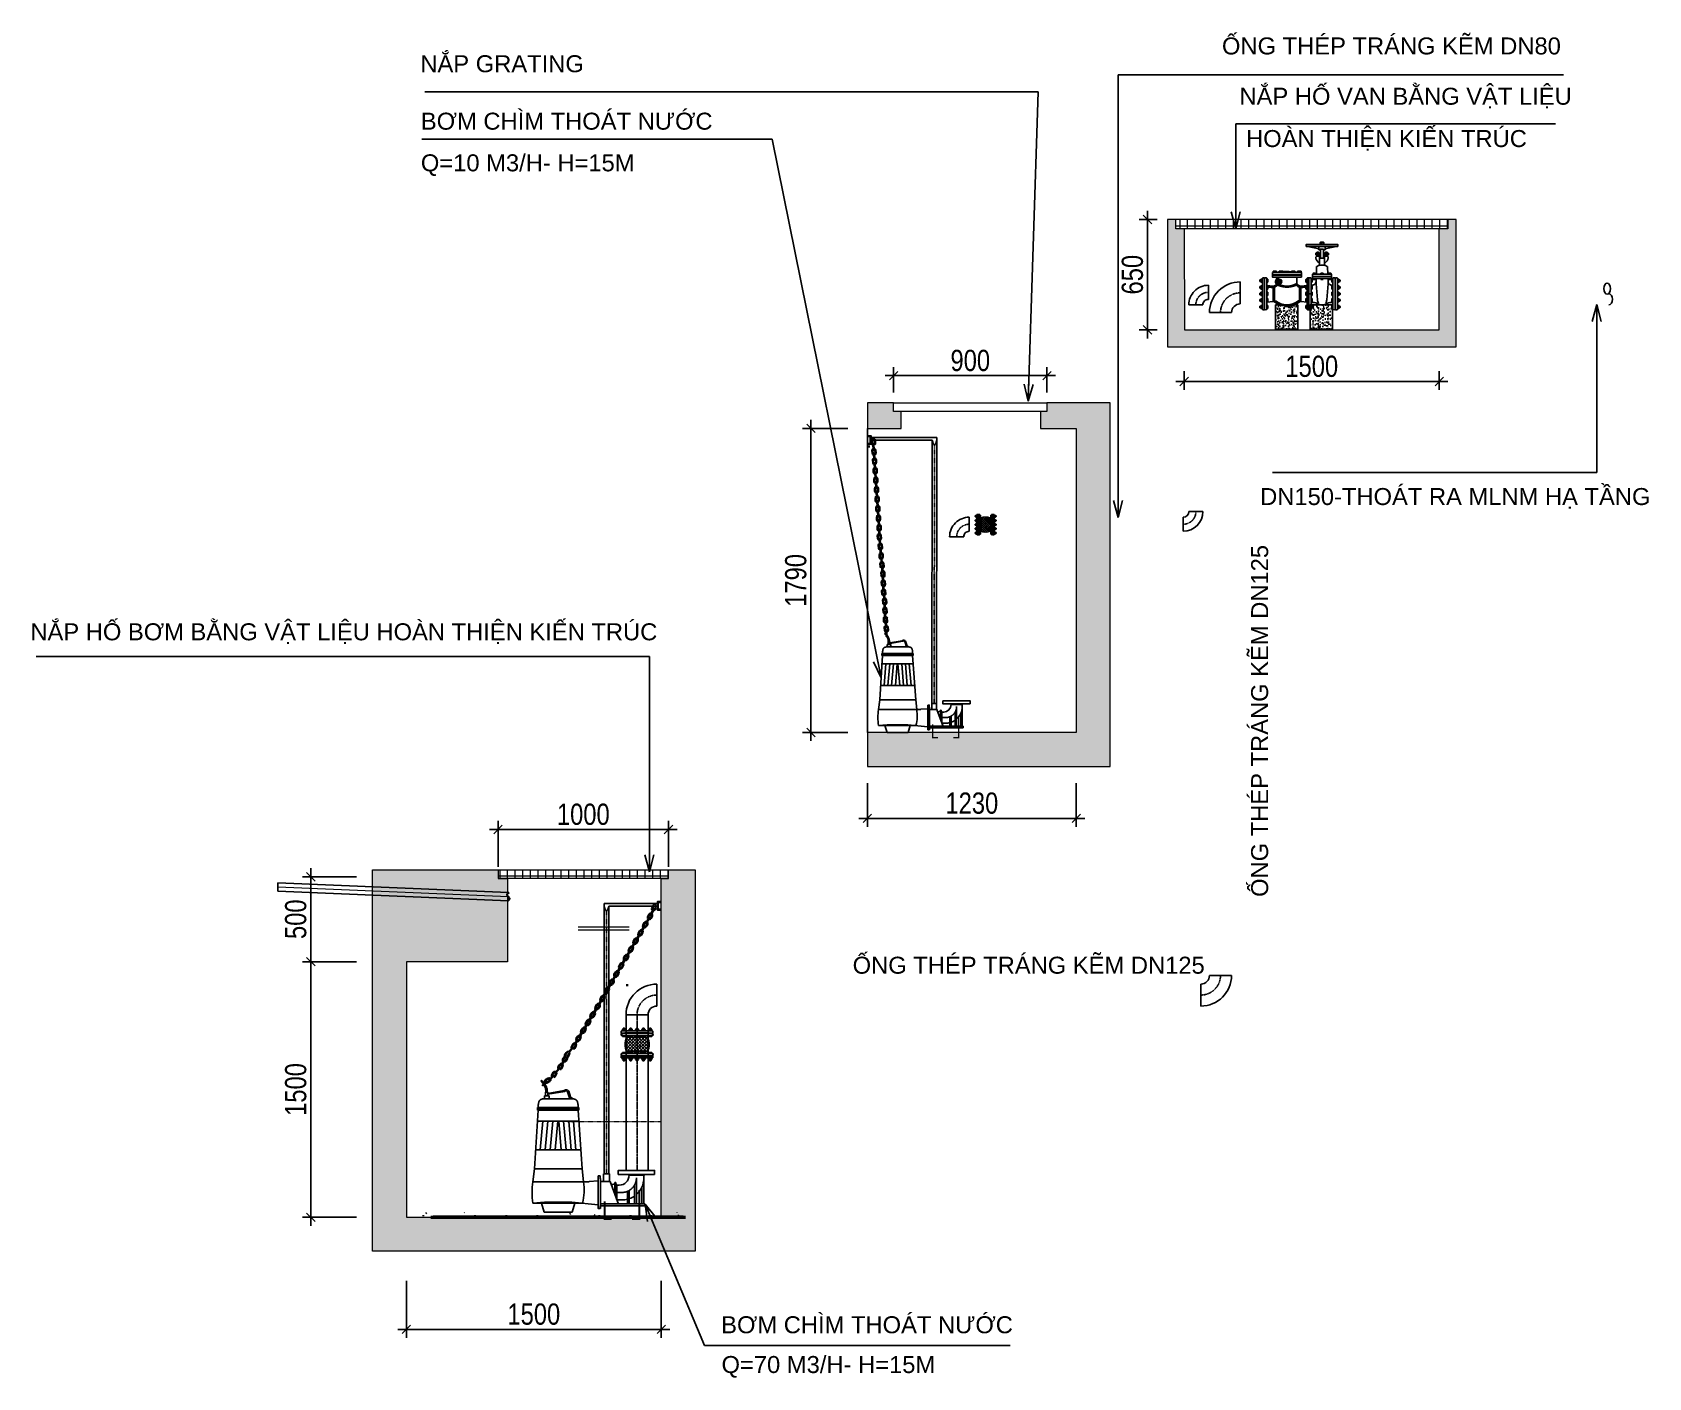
# Model space of a CAD drawing. Header units: millimetres. Extents: x -294625 to 2136527, y -251383 to 128331.
# Drawn here: x 1502290 to 1511804, y -182280 to -174359 of the extents above; entities that cross this region are included whole.
import ezdxf

# ---------------------------------------------------------------- set-up
doc = ezdxf.new("R2010")
doc.units = ezdxf.units.MM
for name, pattern in [('ACAD_ISO04W100', [30, 24, -3, 0, -3]), ('CENTER', [3, 1.5, -0.5, 0.5, -0.5]), ('CONTINOUS', [0]), ('PHANTOM2', [1.25, 0.625, -0.125, 0.125, -0.125, 0.125, -0.125])]:
    doc.linetypes.add(name, pattern=pattern)
doc.layers.get('Defpoints').update_dxf_attribs({"lineweight": 0})
for name, color, linetype, lineweight in [('0-2', 253, 'Continuous', 18), ('0-4', 250, 'Continuous', 5), ('00-N-TEXT', 7, 'CONTINOUS', 9), ('01. CẤP NƯỚC LẠNH', 5, 'Continuous', 9), ('A-DETL-GENF-1', 253, 'Continuous', 18), ('A-DETL-THIN', 7, 'Continuous', 20), ('A-FLOR-2', 55, 'Continuous', 50), ('A-FLOR-3', 135, 'Continuous', 25), ('A-FLOR-PATT-1', 254, 'Continuous', 18), ('I-WALL-3', 215, 'Continuous', 35), ('I-WALL-4', 8, 'Continuous', 35), ('ICE-BP', 4, 'Continuous', 25), ('ICE-CENTER', 8, 'CENTER', 0), ('N1.4-TP', 4, 'PHANTOM2', 35), ('N3-NOTE', 11, 'Continuous', 13)]:
    doc.layers.add(name, color=color, linetype=linetype, lineweight=lineweight)
for name, color, linetype in [('H-N-DRAIN-70', 4, 'Continuous'), ('H-N-FITTING-35', 2, 'Continuous'), ('ICE-CEN', 8, 'CENTER'), ('netcat30', 30, 'Continuous'), ('NetHatch', 8, 'Continuous')]:
    doc.layers.add(name, color=color, linetype=linetype)
doc.styles.add('Arial_1', font='arial.ttf', dxfattribs={"width": 0.8, "height": 125})
doc.styles.add('P-ARIAL', font='arial.ttf', dxfattribs={"height": 3})
doc.styles.add('P-VNTIMEH', font='vntimeh.shx', dxfattribs={"width": 0.75, "height": 300})
doc.dimstyles.new('Arial_2_5mm_W0_8', dxfattribs={"dimscale": 304.8, "dimtxt": 127.532425, "dimasz": 0.164042, "dimexe": 0.164042, "dimexo": 0.0625, "dimgap": 0.082021, "dimtad": 1, "dimdec": 0, "dimrnd": 10, "dimzin": 0, "dimdsep": 46, "dimtxsty": 'Arial_1', "dimblk1": 'OBLIQUE', "dimblk2": 'OBLIQUE', "dimsah": 1, "dimcen": 0.09, "dimdle": 0.164042, "dimazin": 0, "dimtfac": 1, "dimtdec": 4, "dimtix": 1, "dimtmove": 0, "dimatfit": 3, "dimfxl": 1.148294, "dimfxlon": 1, "dimtvp": 1, "dimtolj": 1, "dimtzin": 0, "dimarcsym": 2})
doc.dimstyles.new('N-NOTE', dxfattribs={"dimtxt": 200, "dimasz": 30, "dimexe": 50, "dimexo": 50, "dimgap": 100, "dimtad": 1, "dimdec": 0, "dimdsep": 46, "dimtxsty": 'P-VNTIMEH', "dimblk": 'OPEN30', "dimcen": 0, "dimse1": 1, "dimse2": 1, "dimclrd": 256, "dimclre": 7, "dimclrt": 256, "dimadec": 0, "dimazin": 0, "dimtfac": 1, "dimtdec": 0, "dimtix": 1, "dimtmove": 2, "dimatfit": 3, "dimldrblk": 'OPEN30', "dimfxl": 1, "dimtolj": 1, "dimtzin": 0, "dimarcsym": 0})

msp = doc.modelspace()

# ---------------------------------------------------------------- texts
at = {"layer": '00-N-TEXT', "color": 2, "style": 'P-ARIAL'}
for s, p in [('NẮP HỐ VAN BẰNG VẬT LIỆU ', (1509395.3, -174785.3)), ('BƠM CHÌM THOÁT NƯỚC', (1504577.2, -174932.1)), (' HOÀN THIỆN KIẾN TRÚC', (1509395.3, -175034.4)), ('Q=10 M3/H- H=15M', (1504577.2, -175177.4)), ('NẮP HỐ BƠM BẰNG VẬT LIỆU HOÀN THIỆN KIẾN TRÚC', (1502278.9, -177938.7)), ('BƠM CHÌM THOÁT NƯỚC', (1506344.9, -182018.8)), ('Q=70 M3/H- H=15M', (1506346.9, -182253))]:
    msp.add_text(s, height=100, dxfattribs=at).set_placement(p)
at = {"layer": '00-N-TEXT', "color": 2, "char_height": 100, "attachment_point": 3, "style": 'P-ARIAL'}
for s, insert, width in [('ỐNG THÉP TRÁNG KẼM DN80', (1511287, -174389.1, 3.3), 2137.388), ('NẮP GRATING', (1505536.5, -174493.9, 6.5), 2137.388), ('DN150-THOÁT RA MLNM HẠ TẦNG', (1511814.3, -177042.3, 34.1), 2759.724), ('ỐNG THÉP TRÁNG KẼM DN125', (1509190.9, -179801.8, 3.3), 2137.388)]:
    msp.add_mtext(s, dxfattribs=dict(at, insert=insert, width=width))
at = {"layer": '00-N-TEXT', "color": 2, "insert": (1509464, -177377.4, 3.3), "char_height": 100, "width": 2137.388, "attachment_point": 3, "rotation": 90, "style": 'P-ARIAL'}
msp.add_mtext('ỐNG THÉP TRÁNG KẼM DN125', dxfattribs=at)

# ---------------------------------------------------------------- blocks, each defined once
blk = doc.blocks.new('ExpSin8')
h = blk.add_hatch()
h.set_pattern_fill('ANSI37', color=8, scale=198, style=0)
h.set_pattern_definition([(45, (2.64, -165), (-17.5009, 17.5009), []), (135, (2.64, -165), (-17.5009, -17.5009), [])])
h.paths.add_polyline_path([(201, 115, 0.240369), (49, 115), (49, -115, 0.240369), (201, -115)])
h.paths.add_polyline_path([(26, -115), (49, -115), (49, 115), (26, 115)])
h.paths.add_polyline_path([(201, 115), (201, -115), (224, -115), (224, 115)])
for points in [[(3, 131), (0, 131), (0, -131), (3, -131)], [(3, -165), (26, -165), (26, 165), (3, 165)], [(247, -165), (224, -165), (224, 165), (247, 165)], [(247, 131), (250, 131), (250, -131), (247, -131)]]:
    blk.add_lwpolyline(points, close=True)
at = {"color": 8}
for points in [[(26, 115), (49, 115), (49, -115), (26, -115)], [(224, 115), (201, 115), (201, -115), (224, -115)]]:
    blk.add_lwpolyline(points, close=True, dxfattribs=at)
for centre, start, end in [((125, -34), 62.9686, 117.0314), ((125, 34), 242.9686, 297.0314)]:
    blk.add_arc(centre, 168, start, end)
blk = doc.blocks.new('NUT')
at = {"linetype": 'Continuous'}
for p, q in [((-15, 12), (-13, 13)), ((-15, 1), (-13, 0)), ((-8, 1), (-8, 12)), ((8, 1), (8, 12)), ((15, 12), (13, 13)), ((15, 1), (13, 0))]:
    blk.add_line(p, q, dxfattribs=at)
blk.add_lwpolyline([(-16, 16), (-16, 13), (16, 13), (16, 16)], close=True)
for points in [[(-15, 1), (-15, 12)], [(-13, 13), (13, 13)], [(-13, 0), (13, 0)], [(13, 0), (-13, 0)], [(15, 12), (15, 1)]]:
    blk.add_lwpolyline(points, dxfattribs=at)
for centre, radius, start, end in [((-11, 6), 6.9, 57.0867, 122.9133), ((-11, 7), 6.9, 237.0867, 302.9133), ((0, -13), 26, 73.2213, 106.7787), ((0, 26), 26, 253.2213, 286.7787), ((11, 6), 6.9, 57.0867, 122.9133), ((11, 7), 6.9, 237.0867, 302.9133)]:
    blk.add_arc(centre, radius, start, end, dxfattribs=at)
blk = doc.blocks.new('cut')
for p, q in [((1044112.8, -17398.2), (1043998.8, -17398.2)), ((1043953.8, -17557.2), (1043953.8, -17443.2))]:
    blk.add_line(p, q)
at = {"color": 8, "linetype": 'CENTER'}
blk.add_arc((1043953.8, -17398.2), 102, 270, 0, dxfattribs=at)
for radius in [159, 45]:
    blk.add_arc((1043953.8, -17398.2), radius, 270, 0)
blk = doc.blocks.new('_Oblique')
at = {"color": 0, "linetype": 'ByBlock', "lineweight": -2}
blk.add_line((-0.5, -0.5), (0.5, 0.5), dxfattribs=at)
blk = doc.blocks.new('*D115')
at = {"layer": '0-2', "color": 0, "lineweight": -2, "transparency": 16777216}
for p, q in [((1509070.2, -176354.5), (1509070.2, -176464.9)), ((1510571.5, -176354.5), (1510571.5, -176464.9)), ((1509020.2, -176414.9), (1510621.5, -176414.9))]:
    blk.add_line(p, q, dxfattribs=at)
at = {"layer": 'Defpoints', "color": 0, "transparency": 16777216}
for p in [(1509070.2, -176335.5), (1510571.5, -176335.5), (1510571.5, -176414.9)]:
    blk.add_point(p, dxfattribs=at)
at = {"layer": '0-2', "color": 0, "lineweight": -2, "transparency": 16777216, "xscale": 50, "yscale": 50, "zscale": 50, "rotation": 180}
blk.add_blockref('_Oblique', (1509070.2, -176414.9), dxfattribs=at)
at = {"layer": '0-2', "color": 0, "lineweight": -2, "transparency": 16777216, "xscale": 50, "yscale": 50, "zscale": 50}
blk.add_blockref('_Oblique', (1510571.5, -176414.9), dxfattribs=at)
at = {"layer": '0-2', "color": 0, "transparency": 16777216, "insert": (1509820.8, -176326.1), "char_height": 125, "attachment_point": 5, "style": 'Arial_1'}
blk.add_mtext('\\A1;1500', dxfattribs=at)
blk = doc.blocks.new('*D116')
at = {"layer": '0-2', "color": 0, "lineweight": -2, "transparency": 16777216}
for p, q in [((1508854.5, -176161.1), (1508854.5, -175411)), ((1508911.9, -175461), (1508804.5, -175461)), ((1508911.9, -176111.1), (1508804.5, -176111.1))]:
    blk.add_line(p, q, dxfattribs=at)
at = {"layer": 'Defpoints', "color": 0, "transparency": 16777216}
for p in [(1508854.5, -175461), (1508931, -175461), (1508931, -176111.1)]:
    blk.add_point(p, dxfattribs=at)
at = {"layer": '0-2', "color": 0, "lineweight": -2, "transparency": 16777216, "xscale": 50, "yscale": 50, "zscale": 50}
for p, rotation in [((1508854.5, -175461), 90), ((1508854.5, -176111.1), 270)]:
    blk.add_blockref('_Oblique', p, dxfattribs=dict(at, rotation=rotation))
at = {"layer": '0-2', "color": 0, "transparency": 16777216, "insert": (1508765.6, -175786), "char_height": 125, "attachment_point": 5, "rotation": 90, "style": 'Arial_1'}
blk.add_mtext('\\A1;650', dxfattribs=at)
blk = doc.blocks.new('BCTM')
at = {"color": 0}
for p, q in [((-4102.8, -24289.2, -726548.5), (-4090.4, -24289.2, -726548.5)), ((-4102.8, -24307.2, -726548.5), (-4102.8, -24289.2, -726548.5)), ((-4090.4, -24307.2, -726548.5), (-4090.4, -24289.2, -726548.5)), ((-4260.7, -24367, -726548.5), (-4048.9, -24367, -726548.5)), ((-4260.7, -24367, -726548.5), (-4260.7, -24381.3, -726548.5)), ((-4260.7, -24374.2, -726548.5), (-4048.9, -24374.2, -726548.5)), ((-4230.5, -24322.8, -726548.5), (-4079, -24322.8, -726548.5)), ((-4226.9, -24317.3, -726548.5), (-4218.9, -24317.3, -726548.5)), ((-4226.9, -24317.3, -726548.5), (-4226.9, -24322.8, -726548.5)), ((-4108.4, -24307.2, -726548.5), (-4084.7, -24307.2, -726548.5)), ((-4108.4, -24322.8, -726548.5), (-4108.4, -24307.2, -726548.5)), ((-4084.7, -24307.2, -726548.5), (-4084.7, -24322.8, -726548.5)), ((-4048.9, -24367, -726548.5), (-4048.9, -24381.3, -726548.5)), ((-4256.5, -24381.3, -726548.5), (-4277, -24680.7, -726548.5)), ((-4260.7, -24381.3, -726548.5), (-4048.9, -24381.3, -726548.5)), ((-4259.1, -24437.6, -726548.5), (-4050.7, -24437.6, -726548.5)), ((-4233.7, -24437.8, -726548.5), (-4245.6, -24584.1, -726548.5)), ((-4208.3, -24437.7, -726548.5), (-4220.2, -24584.1, -726548.5)), ((-4182.8, -24437.7, -726548.5), (-4194.8, -24584, -726548.5)), ((-4157.4, -24437.7, -726548.5), (-4169.4, -24584, -726548.5)), ((-4152.3, -24437.6, -726548.5), (-4140, -24584, -726548.5)), ((-4126.9, -24437.6, -726548.5), (-4114.5, -24584, -726548.5)), ((-4101.5, -24437.6, -726548.5), (-4089.1, -24584, -726548.5)), ((-4076.1, -24437.6, -726548.5), (-4063.7, -24584, -726548.5)), ((-4053, -24381.3, -726548.5), (-4034.4, -24680.7, -726548.5)), ((-4272.7, -24584, -726548.5), (-4038.3, -24584, -726548.5)), ((-4283.8, -24745.7, -726548.5), (-4277, -24680.7, -726548.5)), ((-4277, -24680.7, -726548.5), (-4034.4, -24680.7, -726548.5)), ((-4025.8, -24745.7, -726548.5), (-4034.4, -24680.7, -726548.5)), ((-4604.2, -24708.1, -726548.5), (-4503.1, -24708.1, -726548.5)), ((-4604.2, -24708.1, -726548.5), (-4503.1, -24708.1, -726548.5)), ((-4591.1, -24713.1, -726548.5), (-4597.3, -24708.1, -726548.5)), ((-4591.1, -24713.1, -726548.5), (-4516.1, -24713.1, -726548.5)), ((-4591.1, -24728.1, -726548.5), (-4591.1, -24713.1, -726548.5)), ((-4591.1, -24728.1, -726548.5), (-4591.1, -24859.2, -726548.5)), ((-4581.8, -24772.5, -726548.5), (-4581.8, -24859.2, -726548.5)), ((-4553.6, -24727.3, -726548.5), (-4553.6, -24859.2, -726548.5)), ((-4544.2, -24762, -726548.5), (-4544.2, -24859.2, -726548.5)), ((-4517.2, -24790, -726548.5), (-4517.2, -24859.2, -726548.5)), ((-4516.1, -24713.1, -726548.5), (-4509.9, -24708.1, -726548.5)), ((-4466.1, -24763.1, -726548.5), (-4453.6, -24763.1, -726548.5)), ((-4453.6, -24763.1, -726548.5), (-4466.1, -24763.1, -726548.5)), ((-4462.7, -24859.8, -726548.5), (-4420.1, -24745.3, -726548.5)), ((-4453.6, -24763.1, -726548.5), (-4448.6, -24757, -726548.5)), ((-4453.6, -24763.1, -726548.5), (-4453.6, -24835.3, -726548.5)), ((-4448.6, -24750.1, -726548.5), (-4448.6, -24780.5, -726548.5)), ((-4448.6, -24750.1, -726548.5), (-4448.6, -24821.9, -726548.5)), ((-4443.6, -24750.1, -726548.5), (-4448.6, -24750.1, -726548.5)), ((-4448.6, -24750.1, -726548.5), (-4443.6, -24750.1, -726548.5)), ((-4443.6, -24750.1, -726548.5), (-4443.6, -24780.5, -726548.5)), ((-4443.6, -24750.1, -726548.5), (-4443.6, -24808.4, -726548.5)), ((-4426.3, -24761.8, -726548.5), (-4443.6, -24757, -726548.5)), ((-4370.3, -24882.4, -726548.5), (-4370.3, -24729.7, -726548.5)), ((-4359.4, -24740.4, -726548.5), (-4312, -24744.5, -726548.5)), ((-4312.3, -24745.7, -726548.5), (-4025.8, -24745.7, -726548.5)), ((-4597.1, -24859.2, -726548.5), (-4597.1, -24868.9, -726548.5)), ((-4370.3, -24859.2, -726548.5), (-4597.1, -24859.2, -726548.5)), ((-4370.3, -24868.9, -726548.5), (-4597.1, -24868.9, -726548.5)), ((-4507.8, -24794.7, -726548.5), (-4507.8, -24859.2, -726548.5)), ((-4454.7, -24838.1, -726548.5), (-4481.1, -24838.1, -726548.5)), ((-4370.3, -24859.2, -726548.5), (-4370.3, -24868.9, -726548.5)), ((-4359.4, -24864.2, -726548.5), (-4224.3, -24849.2, -726548.5)), ((-4283.8, -24855.2, -726548.5), (-4025.8, -24855.2, -726548.5)), ((-4225.5, -24901, -726548.5), (-4240.5, -24855.2, -726548.5)), ((-4224.3, -24849.2, -726548.5), (-4085.3, -24849.2, -726548.5)), ((-4025.8, -24855.2, -726548.5), (-4085.3, -24849.2, -726548.5)), ((-4084, -24901, -726548.5), (-4069.1, -24855.2, -726548.5)), ((-4084, -24901, -726548.5), (-4225.5, -24901, -726548.5))]:
    blk.add_line(p, q, dxfattribs=at)
at = {"color": 0, "linetype": 'ACAD_ISO04W100', "ltscale": 5}
blk.add_line((-4440.7, -24800.6, -726548.5), (-4478.6, -24800.6, -726548.5), dxfattribs=at)
at = {"color": 0, "elevation": -726548.5}
for points in [[(-4102.8, -24296.4), (-4186, -24281.5, 0.516643), (-4208.4, -24284.5), (-4218.9, -24317.3)], [(-4102.8, -24299.8), (-4189.1, -24285.1, 0.513965), (-4202.9, -24286.8), (-4215, -24322.8)]]:
    blk.add_lwpolyline(points, format="xyb", dxfattribs=at)
at = {"color": 0}
for points in [[(-4100, -24289.2), (-4099.4, -24283.2), (-4098.8, -24278), (-4097.9, -24273.4), (-4096.9, -24269.3), (-4095.8, -24265.7), (-4094.5, -24262.3), (-4093.1, -24259.2), (-4091.6, -24256.2), (-4090.1, -24253.3), (-4088.4, -24250.3), (-4086.5, -24247.3), (-4084.5, -24244.3), (-4082.2, -24241.1), (-4079.8, -24237.9), (-4077, -24234.5), (-4074, -24230.8)], [(-4092.6, -24289.2), (-4092.1, -24283.2), (-4091.4, -24278), (-4090.6, -24273.4), (-4089.6, -24269.3), (-4088.4, -24265.7), (-4087.2, -24262.3), (-4085.8, -24259.2), (-4084.3, -24256.2), (-4082.7, -24253.3), (-4081, -24250.3), (-4079.2, -24247.4), (-4077.1, -24244.5), (-4074.9, -24241.5), (-4072.4, -24238.5), (-4069.7, -24235.4), (-4066.7, -24232.3)]]:
    blk.add_lwpolyline(points, dxfattribs=at)
at = {"color": 0, "elevation": -726548.5}
for points in [[(-4074, -24230.8), (-4071.5, -24231.1), (-4069.2, -24229.6), (-4066.7, -24232.3)], [(-4462.7, -24859.8), (-4462.7, -24859.2), (-4370.3, -24859.2), (-4370.3, -24745.3), (-4420.1, -24745.3)]]:
    blk.add_lwpolyline(points, dxfattribs=at)
at = {"color": 0, "flags": 128}
for points in [[(-4230.5, -24322.8), (-4233, -24323.3), (-4235.2, -24323.8), (-4237.1, -24324.3), (-4238.8, -24324.8), (-4240.2, -24325.3), (-4241.5, -24325.8), (-4242.6, -24326.2), (-4243.5, -24326.7), (-4244.3, -24327.1), (-4245, -24327.6), (-4245.7, -24328), (-4246.3, -24328.4), (-4246.8, -24328.9), (-4247.3, -24329.3), (-4247.7, -24329.8), (-4248.2, -24330.3), (-4248.7, -24330.8), (-4249.1, -24331.4), (-4249.6, -24332), (-4250.1, -24332.6), (-4250.5, -24333.2), (-4250.9, -24333.9), (-4251.3, -24334.5), (-4251.7, -24335.2), (-4252.1, -24335.9), (-4252.4, -24336.7), (-4252.7, -24337.5), (-4253, -24338.3), (-4253.3, -24339.3), (-4253.6, -24340.3), (-4253.9, -24341.5), (-4254.2, -24342.8), (-4254.6, -24344.2), (-4254.9, -24345.9), (-4255.3, -24348), (-4255.7, -24350.5), (-4256, -24353.5), (-4256.2, -24357.3), (-4256.4, -24361.7), (-4256.4, -24367)], [(-4079, -24322.8), (-4076.5, -24323.3), (-4074.3, -24323.8), (-4072.4, -24324.3), (-4070.7, -24324.8), (-4069.3, -24325.3), (-4068.1, -24325.8), (-4067, -24326.2), (-4066, -24326.7), (-4065.2, -24327.1), (-4064.5, -24327.6), (-4063.9, -24328), (-4063.3, -24328.4), (-4062.7, -24328.9), (-4062.3, -24329.3), (-4061.8, -24329.8), (-4061.3, -24330.3), (-4060.9, -24330.8), (-4060.4, -24331.4), (-4059.9, -24332), (-4059.5, -24332.6), (-4059, -24333.2), (-4058.6, -24333.9), (-4058.2, -24334.5), (-4057.8, -24335.2), (-4057.5, -24335.9), (-4057.2, -24336.7), (-4056.9, -24337.5), (-4056.6, -24338.3), (-4056.3, -24339.3), (-4056, -24340.3), (-4055.7, -24341.5), (-4055.3, -24342.8), (-4055, -24344.2), (-4054.6, -24345.9), (-4054.2, -24348), (-4053.9, -24350.5), (-4053.6, -24353.5), (-4053.3, -24357.3), (-4053.2, -24361.7), (-4053.1, -24367)]]:
    blk.add_lwpolyline(points, dxfattribs=at)
at = {"color": 0, "elevation": -726548.5}
for points in [[(-4646.1, -24708.1), (-4461.1, -24708.1), (-4461.1, -24688.1), (-4646.1, -24688.1)], [(-4386, -24745.3), (-4417, -24745.3), (-4417, -24706), (-4386, -24706)]]:
    blk.add_lwpolyline(points, close=True, dxfattribs=at)
at = {"color": 0, "const_width": 10, "elevation": -726548.5}
for points in [[(-4567.7, -24788), (-4567.7, -24941)], [(-4391.6, -24846.2), (-4391.6, -24941)], [(-4531.4, -24936), (-4567.7, -24936)], [(-4391.6, -24936), (-4427.9, -24936)]]:
    blk.add_lwpolyline(points, dxfattribs=at)
at = {"color": 0, "elevation": -726548.5, "flags": 128}
for points in [[(-4359.4, -24716.3), (-4359.4, -24882.4), (-4368.6, -24882.4), (-4368.6, -24869), (-4370.3, -24869)], [(-4359.4, -24716.3), (-4368.6, -24716.3), (-4368.6, -24729.7), (-4370.3, -24729.7)]]:
    blk.add_lwpolyline(points, dxfattribs=at)
at = {"color": 0}
for centre, radius, start, end in [((-4481.1, -24728.1, -726548.5), 110, 180, 228.78224), ((-4466.1, -24713.1, -726548.5), 50, 180, 270), ((-4035.4, -24787.9, -726548.5), 251.9, 170.36143, 195.48271), ((-4419.5, -24800.4, -726548.5), 397.5, 352.08834, 7.91166), ((-4481.1, -24728.1, -726548.5), 110, 234.98246, 250.85085), ((-4481.1, -24728.1, -726548.5), 110, 255.94029, 270)]:
    blk.add_arc(centre, radius, start, end, dxfattribs=at)
at = {"color": 0, "linetype": 'ACAD_ISO04W100', "ltscale": 5}
blk.add_arc((-4478.6, -24725.6, -726548.5), 75, 180, 270, dxfattribs=at)
blk = doc.blocks.new('*D117')
at = {"layer": '0-2', "color": 0, "lineweight": -2, "transparency": 16777216}
for p, q in [((1503929.8, -179781), (1503929.8, -181386)), ((1504199.2, -179831), (1503879.8, -179831)), ((1504199.2, -181336), (1503879.8, -181336))]:
    blk.add_line(p, q, dxfattribs=at)
at = {"layer": 'Defpoints', "color": 0, "transparency": 16777216}
for p in [(1504218.2, -179831), (1503929.8, -181336), (1504218.2, -181336)]:
    blk.add_point(p, dxfattribs=at)
at = {"layer": '0-2', "color": 0, "lineweight": -2, "transparency": 16777216, "xscale": 50, "yscale": 50, "zscale": 50}
for p, rotation in [((1503929.8, -179831), 90), ((1503929.8, -181336), 270)]:
    blk.add_blockref('_Oblique', p, dxfattribs=dict(at, rotation=rotation))
at = {"layer": '0-2', "color": 0, "transparency": 16777216, "insert": (1503841, -180583.5), "char_height": 125, "attachment_point": 5, "rotation": 90, "style": 'Arial_1'}
blk.add_mtext('\\A1;1500', dxfattribs=at)
blk = doc.blocks.new('*D118')
at = {"layer": '0-2', "color": 0, "lineweight": -2, "transparency": 16777216}
for p, q in [((1504492.1, -181709.8), (1504492.1, -182045.9)), ((1505992.1, -181709.8), (1505992.1, -182045.9)), ((1506042.1, -181995.9), (1504442.1, -181995.9))]:
    blk.add_line(p, q, dxfattribs=at)
at = {"layer": 'Defpoints', "color": 0, "transparency": 16777216}
for p in [(1504492.1, -181690.7), (1505992.1, -181690.7), (1504492.1, -181995.9)]:
    blk.add_point(p, dxfattribs=at)
at = {"layer": '0-2', "color": 0, "lineweight": -2, "transparency": 16777216, "xscale": 50, "yscale": 50, "zscale": 50, "rotation": 180}
blk.add_blockref('_Oblique', (1504492.1, -181995.9), dxfattribs=at)
at = {"layer": '0-2', "color": 0, "lineweight": -2, "transparency": 16777216, "xscale": 50, "yscale": 50, "zscale": 50}
blk.add_blockref('_Oblique', (1505992.1, -181995.9), dxfattribs=at)
at = {"layer": '0-2', "color": 0, "transparency": 16777216, "insert": (1505242.1, -181907), "char_height": 125, "attachment_point": 5, "style": 'Arial_1'}
blk.add_mtext('\\A1;1500', dxfattribs=at)
blk = doc.blocks.new('_Open30')
at = {"color": 0, "linetype": 'ByBlock', "lineweight": -2}
for p, q in [((-1, 0.268), (0, 0)), ((0, 0), (-1, -0.268)), ((0, 0), (-1, 0))]:
    blk.add_line(p, q, dxfattribs=at)
blk = doc.blocks.new('*D120')
at = {"layer": '0-2', "color": 0, "lineweight": -2, "transparency": 16777216}
for p, q in [((1503929.8, -179881), (1503929.8, -179281)), ((1504199.2, -179331), (1503879.8, -179331)), ((1504199.2, -179831), (1503879.8, -179831))]:
    blk.add_line(p, q, dxfattribs=at)
at = {"layer": 'Defpoints', "color": 0, "transparency": 16777216}
for p in [(1503929.8, -179331), (1504218.2, -179331), (1504218.2, -179831)]:
    blk.add_point(p, dxfattribs=at)
at = {"layer": '0-2', "color": 0, "lineweight": -2, "transparency": 16777216, "xscale": 50, "yscale": 50, "zscale": 50}
for p, rotation in [((1503929.8, -179331), 90), ((1503929.8, -179831), 270)]:
    blk.add_blockref('_Oblique', p, dxfattribs=dict(at, rotation=rotation))
at = {"layer": '0-2', "color": 0, "transparency": 16777216, "insert": (1503841, -179581), "char_height": 125, "attachment_point": 5, "rotation": 90, "style": 'Arial_1'}
blk.add_mtext('\\A1;500', dxfattribs=at)
blk = doc.blocks.new('*D122')
at = {"layer": '0-2', "color": 0, "lineweight": -2, "transparency": 16777216}
for p, q in [((1505031.6, -179271.9), (1505031.6, -179002.6)), ((1506035.1, -179271.9), (1506035.1, -179002.6)), ((1504981.6, -179052.6), (1506085.1, -179052.6))]:
    blk.add_line(p, q, dxfattribs=at)
at = {"layer": 'Defpoints', "color": 0, "transparency": 16777216}
for p in [(1506035.1, -179052.6), (1505031.6, -179291), (1506035.1, -179291)]:
    blk.add_point(p, dxfattribs=at)
at = {"layer": '0-2', "color": 0, "lineweight": -2, "transparency": 16777216, "xscale": 50, "yscale": 50, "zscale": 50, "rotation": 180}
blk.add_blockref('_Oblique', (1505031.6, -179052.6), dxfattribs=at)
at = {"layer": '0-2', "color": 0, "lineweight": -2, "transparency": 16777216, "xscale": 50, "yscale": 50, "zscale": 50}
blk.add_blockref('_Oblique', (1506035.1, -179052.6), dxfattribs=at)
at = {"layer": '0-2', "color": 0, "transparency": 16777216, "insert": (1505533.3, -178963.8), "char_height": 125, "attachment_point": 5, "style": 'Arial_1'}
blk.add_mtext('\\A1;1000', dxfattribs=at)
blk = doc.blocks.new('*D413')
at = {"layer": '0-2', "color": 0, "lineweight": -2, "transparency": 16777216}
for p, q in [((1506873.1, -176641), (1506873.1, -178531.2)), ((1507090.1, -176691), (1506823.1, -176691)), ((1507090.1, -178481.2), (1506823.1, -178481.2))]:
    blk.add_line(p, q, dxfattribs=at)
at = {"layer": 'Defpoints', "color": 0, "transparency": 16777216}
for p in [(1507109.1, -176691), (1506873.1, -178481.2), (1507109.1, -178481.2)]:
    blk.add_point(p, dxfattribs=at)
at = {"layer": '0-2', "color": 0, "lineweight": -2, "transparency": 16777216, "xscale": 50, "yscale": 50, "zscale": 50}
for p, rotation in [((1506873.1, -176691), 90), ((1506873.1, -178481.2), 270)]:
    blk.add_blockref('_Oblique', p, dxfattribs=dict(at, rotation=rotation))
at = {"layer": '0-2', "color": 0, "transparency": 16777216, "insert": (1506784.2, -177586.1), "char_height": 125, "attachment_point": 5, "rotation": 90, "style": 'Arial_1'}
blk.add_mtext('\\A1;1790', dxfattribs=at)
blk = doc.blocks.new('*D414')
at = {"layer": '0-2', "color": 0, "lineweight": -2, "transparency": 16777216}
for p, q in [((1507205.1, -178780.1), (1507205.1, -179037.1)), ((1508435.1, -178780.1), (1508435.1, -179037.1)), ((1507155.1, -178987.1), (1508485.1, -178987.1))]:
    blk.add_line(p, q, dxfattribs=at)
at = {"layer": 'Defpoints', "color": 0, "transparency": 16777216}
for p in [(1507205.1, -178761.1), (1508435.1, -178761.1), (1508435.1, -178987.1)]:
    blk.add_point(p, dxfattribs=at)
at = {"layer": '0-2', "color": 0, "lineweight": -2, "transparency": 16777216, "xscale": 50, "yscale": 50, "zscale": 50, "rotation": 180}
blk.add_blockref('_Oblique', (1507205.1, -178987.1), dxfattribs=at)
at = {"layer": '0-2', "color": 0, "lineweight": -2, "transparency": 16777216, "xscale": 50, "yscale": 50, "zscale": 50}
blk.add_blockref('_Oblique', (1508435.1, -178987.1), dxfattribs=at)
at = {"layer": '0-2', "color": 0, "transparency": 16777216, "insert": (1507820.1, -178898.2), "char_height": 125, "attachment_point": 5, "style": 'Arial_1'}
blk.add_mtext('\\A1;1230', dxfattribs=at)
blk = doc.blocks.new('*D415')
at = {"layer": '0-2', "color": 0, "lineweight": -2, "transparency": 16777216}
for p, q in [((1507359.7, -176480.4), (1507359.7, -176330.5)), ((1508262.4, -176480.4), (1508262.4, -176330.5)), ((1507309.7, -176380.5), (1508312.4, -176380.5))]:
    blk.add_line(p, q, dxfattribs=at)
at = {"layer": 'Defpoints', "color": 0, "transparency": 16777216}
for p in [(1508262.4, -176380.5), (1507359.7, -176499.5), (1508262.4, -176499.5)]:
    blk.add_point(p, dxfattribs=at)
at = {"layer": '0-2', "color": 0, "lineweight": -2, "transparency": 16777216, "xscale": 50, "yscale": 50, "zscale": 50, "rotation": 180}
blk.add_blockref('_Oblique', (1507359.7, -176380.5), dxfattribs=at)
at = {"layer": '0-2', "color": 0, "lineweight": -2, "transparency": 16777216, "xscale": 50, "yscale": 50, "zscale": 50}
blk.add_blockref('_Oblique', (1508262.4, -176380.5), dxfattribs=at)
at = {"layer": '0-2', "color": 0, "transparency": 16777216, "insert": (1507811, -176291.7), "char_height": 125, "attachment_point": 5, "style": 'Arial_1'}
blk.add_mtext('\\A1;900', dxfattribs=at)
blk = doc.blocks.new('N-MCONG1')
at = {"ltscale": 500}
for centre, start, end in [((-87, -137), 267.49031, 60.00758), ((75, 144), 95.35895, 240.00758)]:
    blk.add_arc(centre, 163, start, end, dxfattribs=at)

# ---------------------------------------------------------------- dimensions: what is measured, and where the dimension line sits
at = {"layer": '0-2'}
for base, p1, p2, angle, picture, middle in [((1508854.5, -175461), (1508931, -176111.1), (1508931, -175461), 90, '*D116', (1508765.6, -175786)), ((1506873.1, -178481.2), (1507109.1, -176691), (1507109.1, -178481.2), 90, '*D413', (1506784.2, -177586.1)), ((1503929.8, -179331), (1504218.2, -179831), (1504218.2, -179331), 90, '*D120', (1503841, -179581)), ((1503929.8, -181336), (1504218.2, -179831), (1504218.2, -181336), 90, '*D117', (1503841, -180583.5)), ((1504492.1, -181995.9), (1505992.1, -181690.7), (1504492.1, -181690.7), 180, '*D118', (1505242.1, -181907))]:
    dim = msp.add_linear_dim(base=base, p1=p1, p2=p2, angle=angle, dimstyle='Arial_2_5mm_W0_8', override={"dimpost": '<>', "dimfxl": 300}, dxfattribs=at)
    dim.commit()
    dim.dimension.update_dxf_attribs({"geometry": picture, "text_midpoint": middle})
for base, p1, p2, picture, middle in [((1508262.4, -176380.5), (1507359.7, -176499.5), (1508262.4, -176499.5), '*D415', (1507811, -176291.7)), ((1510571.5, -176414.9), (1509070.2, -176335.5), (1510571.5, -176335.5), '*D115', (1509820.8, -176326.1)), ((1508435.1, -178987.1), (1507205.1, -178761.1), (1508435.1, -178761.1), '*D414', (1507820.1, -178898.2)), ((1506035.0531, -179052.647), (1505031.626, -179290.9778), (1506035.0531, -179290.9778), '*D122', (1505533.3395, -178963.8253))]:
    dim = msp.add_linear_dim(base=base, p1=p1, p2=p2, dimstyle='Arial_2_5mm_W0_8', override={"dimpost": '<>', "dimfxl": 300}, dxfattribs=at)
    dim.commit()
    dim.dimension.update_dxf_attribs({"geometry": picture, "text_midpoint": middle})

# ---------------------------------------------------------------- hatches: boundary and pattern name
at = {"layer": 'A-DETL-GENF-1'}
h = msp.add_hatch(dxfattribs=at)
h.set_pattern_fill('FP_8', color=256, style=0, pattern_type=2)
h.set_pattern_definition([(0, (1511385.29, -171222.425), (0, 45), []), (90, (1511385.29, -171222.425), (-45, 3e-15), [])])
h.paths.add_polyline_path([(1509020.8, -175462.9), (1509020.8, -175512.9), (1510621.5, -175512.9), (1510621.5, -175462.9)])
h = msp.add_hatch(dxfattribs=at)
h.set_pattern_fill('FP_8', color=256, style=0, pattern_type=2)
h.set_pattern_definition([(0, (1506842.99, -175050.5), (0, 45), []), (90, (1506842.99, -175050.5), (-45, 3e-15), [])])
h.paths.add_polyline_path([(1505031.6, -179291), (1505031.6, -179341), (1506034, -179341), (1506034, -179291)])
at = {"layer": 'A-FLOR-PATT-1'}
h = msp.add_hatch(dxfattribs=at)
h.set_pattern_fill('ANGLE', color=256, scale=3, style=0)
h.set_pattern_definition([(0, (292924.719, 0), (0, 20.955), [15.24, -5.715]), (90, (292924.719, 0), (-20.955, 1e-15), [15.24, -5.715])])
h.paths.add_polyline_path([(1510570.8, -175516), (1509070.8, -175516), (1509071.5, -176111.1), (1510571.5, -176111.1)], flags=16)
h.paths.add_polyline_path([(1509070.8, -175516), (1509020.8, -175516), (1509020.8, -175461), (1508971.5, -175461), (1508971.5, -176211.1), (1510671.5, -176211.1), (1510671.5, -175461), (1510621.5, -175461), (1510621.5, -175516)])
h = msp.add_hatch(dxfattribs=at)
h.set_pattern_fill('ANGLE', color=256, scale=3, style=0)
h.set_pattern_definition([(0, (0, 0), (0, 20.955), [15.24, -5.715]), (90, (0, 0), (-20.955, 1e-15), [15.24, -5.715])])
h.paths.add_polyline_path([(1508262.4, -176541), (1508262.4, -176591), (1508225.1, -176591), (1508225.1, -176691), (1508434.8, -176691), (1508435.1, -178481.2), (1507205.1, -178481.2), (1507205.1, -176691), (1507405.1, -176691), (1507405.1, -176591), (1507359.7, -176591), (1507359.7, -176541), (1507205.1, -176541), (1507205.1, -178681.2), (1508635.1, -178681.2), (1508635.1, -176541.3)])
h = msp.add_hatch(dxfattribs=at)
h.set_pattern_fill('ANGLE', color=256, scale=3, style=0)
h.set_pattern_definition([(0, (292781.752, -6e-11), (0, 20.955), [15.24, -5.715]), (90, (292781.752, -6e-11), (-20.955, 1e-15), [15.24, -5.715])])
h.paths.add_polyline_path([(1505031.6, -179291), (1505031.6, -179341), (1505087.7, -179341), (1505087.7, -179831), (1504492.1, -179831), (1504492.1, -181336), (1505992.1, -181336), (1505992.1, -179341), (1506035.1, -179341), (1506035.1, -179291), (1506192.1, -179291), (1506192.1, -181536), (1504292.1, -181536), (1504292.1, -179291)])
h = msp.add_hatch(dxfattribs=at)
h.set_pattern_fill('FP_7', color=256, style=0, pattern_type=2)
h.set_pattern_definition([(0, (1506232.59, -175290.5), (243.84, 60.96), [10.058, -172.822, 10.058, -172.822, -975.36]), (0, (1506232.59, -175290.5), (243.84, 60.96), [-365.76, 10.058, -355.702, 10.058, -172.822, -426.72]), (0, (1506232.59, -175290.5), (243.84, 60.96), [-914.4, 10.058, -111.862, 10.058, -294.742]), (120, (1506324.03, -175260.02), (-174.7129, 180.69163), [10.058, -172.822, 10.058, -1148.182]), (120, (1506324.03, -175260.02), (-174.7129, 180.69163), [-192.938, -172.822, 10.058, -355.702, -609.6]), (120, (1506324.03, -175260.02), (-174.7129, 180.69163), [-731.52, 10.058, -172.822, 10.058, -416.662]), (120, (1506324.03, -175260.02), (-174.7129, 180.69163), [-924.458, -111.862, 10.058, -294.742]), (240, (1506354.51, -175138.1), (-69.1271, -241.65163), [10.058, -172.822, 10.058, -1148.182]), (240, (1506354.51, -175138.1), (-69.1271, -241.65163), [-192.938, -172.822, 10.058, -355.702, -609.6]), (240, (1506354.51, -175138.1), (-69.1271, -241.65163), [-731.52, 10.058, -172.822, 10.058, -416.662]), (240, (1506354.51, -175138.1), (-69.1271, -241.65163), [-924.458, -111.862, 10.058, -294.742])])
h.paths.add_polyline_path([(1506120.1, -181336), (1506120.1, -181307), (1504492.1, -181307), (1504492.1, -181336)])
at = {"layer": 'NetHatch', "linetype": 'Continuous'}
h = msp.add_hatch(dxfattribs=at)
h.set_pattern_fill('AR-CONC', color=256, scale=5.681818, style=0)
h.set_pattern_definition([(50, (2622111.6, 475021.308), (40.7534195, -3.5654622), [4.2613636, -46.875]), (355, (2622111.6, 475021.31), (-7.8835985, 42.7381894), [3.4090909, -37.5]), (100.4514, (2622114.996, 475021.01), (32.8698512, 39.1727013), [3.6216017, -39.83762]), (46.1842, (2622111.6, 475032.67), (60.638696, -9.4044895), [6.3920455, -70.3125]), (96.6356, (2622116.653, 475031.89), (53.1058355, 55.3476063), [5.4324027, -59.7564205]), (351.1842, (2622111.6, 475032.67), (53.1057923, 55.3476478), [5.1136364, -56.25]), (21, (2622117.282, 475029.83), (33.9151734, -22.8760733), [4.2613636, -46.875]), (326, (2622117.28, 475029.83), (13.8247348, 41.2017071), [3.4090909, -37.5]), (71.4514, (2622120.11, 475027.925), (47.7399221, 18.3255964), [3.6216017, -39.83762]), (37.5, (2622111.6, 475021.308), (0.69090087, 18.91442351), [0, -37.04545455, 0, -38.0681818, 0, -37.64204545]), (7.5, (2622111.6, 475021.308), (14.9471328, 22.40975636), [0, -21.70454545, 0, -36.1931818, 0, -14.3465909]), (327.5, (2622098.93, 475021.308), (30.33082024, -1.2815268), [0, -14.20454545, 0, -44.3181818, 0, -58.8068182]), (317.5, (2622093.248, 475021.308), (33.1355778, 5.6877831), [0, -18.4659091, 0, -29.4318182, 0, -41.76136364])])
h.paths.add_polyline_path([(1509607.6, -175963.6), (1509739.6, -175963.6), (1509739.6, -176106.8), (1509607.6, -176106.8)])
h = msp.add_hatch(dxfattribs=at)
h.set_pattern_fill('AR-CONC', color=256, scale=5.681818, style=0)
h.set_pattern_definition([(50, (2621908.275, 475021.308), (40.7534195, -3.5654622), [4.2613636, -46.875]), (355, (2621908.275, 475021.31), (-7.8835985, 42.7381894), [3.4090909, -37.5]), (100.4514, (2621911.67, 475021.01), (32.8698512, 39.1727013), [3.6216017, -39.83762]), (46.1842, (2621908.275, 475032.67), (60.638696, -9.4044895), [6.3920455, -70.3125]), (96.6356, (2621913.33, 475031.89), (53.1058355, 55.3476063), [5.4324027, -59.7564205]), (351.1842, (2621908.275, 475032.67), (53.1057923, 55.3476478), [5.1136364, -56.25]), (21, (2621913.957, 475029.83), (33.9151734, -22.8760733), [4.2613636, -46.875]), (326, (2621913.957, 475029.83), (13.8247348, 41.2017071), [3.4090909, -37.5]), (71.4514, (2621916.783, 475027.925), (47.7399221, 18.3255964), [3.6216017, -39.83762]), (37.5, (2621908.275, 475021.308), (0.69090087, 18.91442351), [0, -37.04545455, 0, -38.0681818, 0, -37.64204545]), (7.5, (2621908.275, 475021.308), (14.9471328, 22.40975636), [0, -21.70454545, 0, -36.1931818, 0, -14.3465909]), (327.5, (2621895.605, 475021.308), (30.33082024, -1.2815268), [0, -14.20454545, 0, -44.3181818, 0, -58.8068182]), (317.5, (2621889.923, 475021.308), (33.1355778, 5.6877831), [0, -18.4659091, 0, -29.4318182, 0, -41.76136364])])
h.paths.add_polyline_path([(1509810.9, -175963.6), (1509942.9, -175963.6), (1509942.9, -176106.8), (1509810.9, -176106.8)])

# ---------------------------------------------------------------- linework, layer by layer
at = {"color": 8, "linetype": 'CENTER'}
for p, q in [((1507597.9, -178311.3), (1507600.7, -176783.3)), ((1505670.3, -181080.7), (1505669.5, -179532.6))]:
    msp.add_line(p, q, dxfattribs=at)
for points in [[(1507594.6, -176784.9), (1507606.6, -176784.9)], [(1505675.7, -179529.8), (1505663.7, -179529.8)]]:
    msp.add_lwpolyline(points)
at = {"layer": '0-2'}
msp.add_line((1505092.1, -179448.5, 11.4), (1503735.1, -179391.8, -0.2), dxfattribs=at)
at = {"layer": '0-4'}
for p, q in [((1507893.7, -177247.3, -9.7), (1507902.9, -177247.3, -9.7)), ((1507928.8, -177247.3, -9.7), (1507938, -177247.3, -9.7)), ((1505503.8, -179626), (1505803.8, -179626)), ((1505803.8, -179646), (1505503.8, -179646)), ((1505865.8, -180275.7, -0.6), (1505865.8, -180261.4, -0.6)), ((1505865.8, -180330.6, -0.6), (1505865.8, -180316.3, -0.6))]:
    msp.add_line(p, q, dxfattribs=at)
at = {"layer": '01. CẤP NƯỚC LẠNH'}
for points, elevation in [([(1507858.8, -177315), (1507858.8, -177200), (1507853.6, -177200, 0.414214), (1507851.8, -177201.8), (1507851.8, -177313.2, 0.414214), (1507853.6, -177315)], -9.7), ([(1505760.1, -180385.2), (1505939.7, -180385.2), (1505939.7, -180393.3, -0.414214), (1505937, -180396.1), (1505762.8, -180396.1, -0.414214), (1505760.1, -180393.3)], -0.6)]:
    msp.add_lwpolyline(points, format="xyb", close=True, dxfattribs=dict(at, elevation=elevation))
at = {"layer": 'A-DETL-THIN'}
for p, q in [((1505219.6, -179291), (1506035.1, -179291)), ((1504635.1, -181336), (1505992.1, -181336))]:
    msp.add_line(p, q, dxfattribs=at)
at = {"layer": 'A-FLOR-2'}
for p, q in [((1504635.1, -181336), (1506135.1, -181336)), ((1506120.1, -181336), (1504650.1, -181336))]:
    msp.add_line(p, q, dxfattribs=at)
at = {"layer": 'A-FLOR-3'}
for p, q in [((1509849.6, -175765.9), (1509849.6, -175765.9)), ((1507205.1, -176796.7), (1507205.1, -176796.7)), ((1507205.1, -176796.7), (1507205.1, -176796.7)), ((1505681.7, -179887.8), (1505681.7, -179887.8)), ((1505798.3, -179970), (1505798.3, -179970)), ((1504635.1, -181336), (1506135.1, -181336))]:
    msp.add_line(p, q, dxfattribs=at)
at = {"layer": 'H-N-DRAIN-70', "linetype": 'Continuous', "ltscale": 100, "extrusion": (0, 0, -1)}
msp.add_ellipse((1511559, -175868, 30.9), major_axis=(0, -32.4), ratio=0.603688, dxfattribs=at)
msp.add_ellipse((1511569.8, -175931, 30.9), major_axis=(0, -32.4), ratio=0.630151, start_param=3.141593, end_param=6.283185, dxfattribs=at)
at = {"layer": 'H-N-FITTING-35', "ltscale": 1000}
for p, q in [((1509870.1, -175597.4, 30.9), (1509870.1, -175606.9, 30.9)), ((1509870.1, -175606.9, 30.9), (1509892.7, -175606.9, 30.9)), ((1509872.8, -175595, 30.9), (1509890.1, -175595, 30.9)), ((1509875.8, -175597.4, 30.9), (1509875.8, -175606.9, 30.9)), ((1509887.1, -175597.4, 30.9), (1509887.1, -175606.9, 30.9)), ((1509892.7, -175597.4, 30.9), (1509892.7, -175606.9, 30.9)), ((1509798, -175619.2, 30.9), (1509862.9, -175633.6, 30.9)), ((1509850.5, -175655, 30.9), (1509850.5, -175660.2, 30.9)), ((1509851.8, -175653.8, 30.9), (1509860.4, -175653.8, 30.9)), ((1509853.3, -175655, 30.9), (1509853.3, -175659.8, 30.9)), ((1509853.3, -175659.8, 30.9), (1509853.3, -175660.2, 30.9)), ((1509853.3, -175668.9, 30.9), (1509853.3, -175677.2, 30.9)), ((1509858.9, -175655, 30.9), (1509858.9, -175659.8, 30.9)), ((1509858.9, -175659.8, 30.9), (1509858.9, -175660.2, 30.9)), ((1509858.9, -175668.9, 30.9), (1509858.9, -175677.2, 30.9)), ((1509861.7, -175655, 30.9), (1509861.7, -175660.2, 30.9)), ((1509862.9, -175639.9, 30.9), (1509862.9, -175619.2, 30.9)), ((1509862.9, -175639.9, 30.9), (1509872.1, -175639.9, 30.9)), ((1509866.4, -175727, 30.9), (1509866.4, -175668.9, 30.9)), ((1509890.7, -175639.9, 30.9), (1509900, -175639.9, 30.9)), ((1509896.5, -175727, 30.9), (1509896.5, -175668.9, 30.9)), ((1509964.8, -175619.2, 30.9), (1509900, -175633.6, 30.9)), ((1509900, -175639.9, 30.9), (1509900, -175619.2, 30.9)), ((1509901.1, -175655, 30.9), (1509901.1, -175660.2, 30.9)), ((1509911.1, -175653.8, 30.9), (1509902.4, -175653.8, 30.9)), ((1509903.9, -175655, 30.9), (1509903.9, -175659.8, 30.9)), ((1509903.9, -175659.8, 30.9), (1509903.9, -175660.2, 30.9)), ((1509903.9, -175668.9, 30.9), (1509903.9, -175677.2, 30.9)), ((1509909.6, -175655, 30.9), (1509909.6, -175659.8, 30.9)), ((1509909.6, -175659.8, 30.9), (1509909.6, -175660.2, 30.9)), ((1509909.6, -175668.9, 30.9), (1509909.6, -175677.2, 30.9)), ((1509912.4, -175655, 30.9), (1509912.4, -175660.2, 30.9)), ((1509589.3, -175772.6, 16), (1509728.6, -175772.6, 16)), ((1509589.3, -175772.6, 16), (1509589.3, -175786.1, 16)), ((1509760.5, -175786.1, 16), (1509589.3, -175786.1, 16)), ((1509760.5, -175787.9, 16), (1509589.3, -175787.9, 16)), ((1509589.3, -175787.9, 16), (1509589.3, -175799.7, 16)), ((1509760.5, -175799.7, 16), (1509589.3, -175799.7, 16)), ((1509591.1, -175801.5, 16), (1509758.7, -175801.5, 16)), ((1509594.9, -175765.4, 16), (1509593.5, -175766.2, 16)), ((1509593.5, -175771.8, 16), (1509593.5, -175766.2, 16)), ((1509593.5, -175771.8, 16), (1509594.9, -175772.6, 16)), ((1509594.9, -175765.4, 16), (1509596.1, -175765.4, 16)), ((1509594.9, -175772.6, 16), (1509596.1, -175772.6, 16)), ((1509596.1, -175765.4, 16), (1509603.7, -175765.4, 16)), ((1509596.1, -175772.6, 16), (1509603.7, -175772.6, 16)), ((1509598.6, -175766.2, 16), (1509598.6, -175771.8, 16)), ((1509603.7, -175765.4, 16), (1509611.3, -175765.4, 16)), ((1509603.7, -175772.6, 16), (1509611.3, -175772.6, 16)), ((1509608.8, -175771.8, 16), (1509608.8, -175766.2, 16)), ((1509611.3, -175765.4, 16), (1509612.5, -175765.4, 16)), ((1509611.3, -175772.6, 16), (1509612.5, -175772.6, 16)), ((1509613.8, -175766.2, 16), (1509612.5, -175765.4, 16)), ((1509612.5, -175772.6, 16), (1509613.8, -175771.8, 16)), ((1509613.8, -175771.8, 16), (1509613.8, -175766.2, 16)), ((1509616.7, -175807.2, 16), (1509615.8, -175807.5, 16)), ((1509630.2, -175772.3, 16), (1509616.2, -175772.3, 16)), ((1509616.3, -175786.1, 16), (1509616.3, -175787.9, 16)), ((1509622.9, -175813, 16), (1509622.9, -175801.5, 16)), ((1509631, -175765.4, 16), (1509629.6, -175766.2, 16)), ((1509629.6, -175771.8, 16), (1509629.6, -175766.2, 16)), ((1509629.6, -175771.8, 16), (1509631, -175772.6, 16)), ((1509631, -175765.4, 16), (1509632.1, -175765.4, 16)), ((1509631, -175772.6, 16), (1509632.1, -175772.6, 16)), ((1509632.1, -175765.4, 16), (1509639.7, -175765.4, 16)), ((1509632.1, -175772.6, 16), (1509639.7, -175772.6, 16)), ((1509634.7, -175771.8, 16), (1509634.7, -175766.2, 16)), ((1509639.7, -175765.4, 16), (1509647.4, -175765.4, 16)), ((1509644.8, -175766.2, 16), (1509644.8, -175771.8, 16)), ((1509647.4, -175765.4, 16), (1509648.5, -175765.4, 16)), ((1509649.9, -175766.2, 16), (1509648.5, -175765.4, 16)), ((1509648.5, -175772.6, 16), (1509649.9, -175771.8, 16)), ((1509702.8, -175772.3, 16), (1509648.9, -175772.3, 16)), ((1509649.9, -175771.8, 16), (1509649.9, -175766.2, 16)), ((1509703.1, -175765.4, 16), (1509701.7, -175766.2, 16)), ((1509701.7, -175771.8, 16), (1509701.7, -175766.2, 16)), ((1509701.7, -175771.8, 16), (1509703.1, -175772.6, 16)), ((1509703.1, -175765.4, 16), (1509704.3, -175765.4, 16)), ((1509704.3, -175765.4, 16), (1509711.9, -175765.4, 16)), ((1509711.9, -175772.6, 16), (1509704.3, -175772.6, 16)), ((1509706.8, -175771.8, 16), (1509706.8, -175766.2, 16)), ((1509711.9, -175765.4, 16), (1509719.5, -175765.4, 16)), ((1509719.5, -175772.6, 16), (1509711.9, -175772.6, 16)), ((1509716.9, -175771.8, 16), (1509716.9, -175766.2, 16)), ((1509719.5, -175765.4, 16), (1509720.6, -175765.4, 16)), ((1509720.6, -175772.6, 16), (1509719.5, -175772.6, 16)), ((1509722, -175766.2, 16), (1509720.6, -175765.4, 16)), ((1509720.6, -175772.6, 16), (1509722, -175771.8, 16)), ((1509733.6, -175772.3, 16), (1509721.1, -175772.3, 16)), ((1509722, -175766.2, 16), (1509722, -175771.8, 16)), ((1509726.3, -175786.1, 16), (1509726.3, -175786.1, 16)), ((1509733.5, -175787.9, 16), (1509733.5, -175786.1, 16)), ((1509733.5, -175837.3, 16), (1509733.5, -175801.5, 16)), ((1509739.1, -175765.4, 16), (1509737.8, -175766.2, 16)), ((1509737.8, -175771.8, 16), (1509737.8, -175766.2, 16)), ((1509737.8, -175771.8, 16), (1509739.1, -175772.6, 16)), ((1509738.6, -175772.6, 16), (1509760.5, -175772.6, 16)), ((1509739.1, -175765.4, 16), (1509740.3, -175765.4, 16)), ((1509739.1, -175772.6, 16), (1509740.3, -175772.6, 16)), ((1509740.3, -175765.4, 16), (1509747.9, -175765.4, 16)), ((1509740.3, -175772.6, 16), (1509747.9, -175772.6, 16)), ((1509742.9, -175771.8, 16), (1509742.9, -175766.2, 16)), ((1509747.9, -175765.4, 16), (1509755.5, -175765.4, 16)), ((1509747.9, -175772.6, 16), (1509755.5, -175772.6, 16)), ((1509753, -175771.8, 16), (1509753, -175766.2, 16)), ((1509755.5, -175765.4, 16), (1509756.7, -175765.4, 16)), ((1509755.5, -175772.6, 16), (1509756.7, -175772.6, 16)), ((1509758.1, -175766.2, 16), (1509756.7, -175765.4, 16)), ((1509756.7, -175772.6, 16), (1509758.1, -175771.8, 16)), ((1509758.1, -175771.8, 16), (1509758.1, -175766.2, 16)), ((1509760.5, -175786.1, 16), (1509760.5, -175772.6, 16)), ((1509760.5, -175799.7, 16), (1509760.5, -175787.9, 16)), ((1509937.1, -175795.8, 30.9), (1509825.7, -175795.8, 30.9)), ((1509828.3, -175778.2, 30.9), (1509828.3, -175783.9, 30.9)), ((1509828.3, -175813.3, 30.9), (1509828.3, -175807.6, 30.9)), ((1509840.2, -175776.8, 30.9), (1509829.8, -175776.8, 30.9)), ((1509829.8, -175813.3, 30.9), (1509829.8, -175807.6, 30.9)), ((1509831.6, -175778.2, 30.9), (1509831.6, -175783.9, 30.9)), ((1509831.6, -175813.3, 30.9), (1509831.6, -175807.6, 30.9)), ((1509833.2, -175813.3, 30.9), (1509833.2, -175807.6, 30.9)), ((1509838.4, -175778.2, 30.9), (1509838.4, -175783.9, 30.9)), ((1509838.4, -175813.3, 30.9), (1509838.4, -175807.6, 30.9)), ((1509841.8, -175778.2, 30.9), (1509841.8, -175783.9, 30.9)), ((1509841.8, -175813.3, 30.9), (1509841.8, -175807.6, 30.9)), ((1509846.3, -175838.9, 30.9), (1509846.3, -175807.6, 30.9)), ((1509847.8, -175783.9, 30.9), (1509849.1, -175740.1, 30.9)), ((1509851.1, -175737.4, 30.9), (1509865.2, -175729.3, 30.9)), ((1509874.7, -175778.2, 30.9), (1509874.7, -175783.9, 30.9)), ((1509874.7, -175813.3, 30.9), (1509874.7, -175807.6, 30.9)), ((1509886.6, -175776.8, 30.9), (1509876.2, -175776.8, 30.9)), ((1509878, -175778.2, 30.9), (1509878, -175783.9, 30.9)), ((1509878, -175813.3, 30.9), (1509878, -175807.6, 30.9)), ((1509884.8, -175778.2, 30.9), (1509884.8, -175783.9, 30.9)), ((1509884.8, -175813.3, 30.9), (1509884.8, -175807.6, 30.9)), ((1509888.2, -175778.2, 30.9), (1509888.2, -175783.9, 30.9)), ((1509888.2, -175813.3, 30.9), (1509888.2, -175807.6, 30.9)), ((1509911.8, -175737.4, 30.9), (1509897.7, -175729.3, 30.9)), ((1509915, -175783.9, 30.9), (1509913.8, -175740.1, 30.9)), ((1509916.5, -175838.9, 30.9), (1509916.5, -175807.6, 30.9)), ((1509921, -175778.2, 30.9), (1509921, -175783.9, 30.9)), ((1509921, -175813.3, 30.9), (1509921, -175807.6, 30.9)), ((1509922.6, -175776.8, 30.9), (1509933, -175776.8, 30.9)), ((1509924.4, -175778.2, 30.9), (1509924.4, -175783.9, 30.9)), ((1509924.4, -175813.3, 30.9), (1509924.4, -175807.6, 30.9)), ((1509931.2, -175778.2, 30.9), (1509931.2, -175783.9, 30.9)), ((1509931.2, -175813.3, 30.9), (1509931.2, -175807.6, 30.9)), ((1509934.6, -175778.2, 30.9), (1509934.6, -175783.9, 30.9)), ((1509934.6, -175813.3, 30.9), (1509934.6, -175807.6, 30.9)), ((1509556, -175851, 16), (1509594, -175854.7, 16)), ((1509556.3, -175811.2, 16.8), (1509556.2, -175831.4, 16.8)), ((1509562.3, -175825.9, 16.8), (1509556.2, -175825.9, 16.8)), ((1509556.3, -175851, 16.8), (1509556.2, -175871.2, 16.8)), ((1509562.3, -175865.7, 16.8), (1509556.2, -175865.7, 16.8)), ((1509556.3, -175888.6, 16.8), (1509556.2, -175908.8, 16.8)), ((1509562.3, -175903.3, 16.8), (1509556.2, -175903.3, 16.8)), ((1509562.3, -175816.7, 16.8), (1509556.3, -175816.7, 16.8)), ((1509594.2, -175853.8, 16), (1509556.3, -175850.1, 16)), ((1509562.3, -175856.6, 16.8), (1509556.3, -175856.5, 16.8)), ((1509562.3, -175894.1, 16.8), (1509556.3, -175894.1, 16.8)), ((1509562.4, -175830.3, 16.8), (1509563, -175829.4, 16.8)), ((1509562.4, -175870.2, 16.8), (1509563, -175869.2, 16.8)), ((1509562.5, -175812.3, 16.8), (1509563, -175813.3, 16.8)), ((1509562.5, -175852.2, 16.8), (1509563, -175853.1, 16.8)), ((1509562.5, -175889.7, 16.8), (1509563, -175890.7, 16.8)), ((1509563, -175813.3, 16.8), (1509563, -175829.4, 16.8)), ((1509563, -175829.4, 16.8), (1509563, -175813.3, 16.8)), ((1509563, -175853.1, 16.8), (1509563, -175869.2, 16.8)), ((1509563, -175869.2, 16.8), (1509563, -175853.1, 16.8)), ((1509563, -175890.7, 16.8), (1509563, -175906.7, 16.8)), ((1509563, -175906.7, 16.8), (1509563, -175890.7, 16.8)), ((1509594.2, -175853.8, 16), (1509594, -175854.7, 16)), ((1509594.2, -175862.9, 16), (1509594.2, -175943.8, 16)), ((1509602, -175852.2, 16), (1509602.5, -175852.9, 16)), ((1509602, -175860.8, 16), (1509602, -175945.5, 16)), ((1509610.3, -175846.1, 16), (1509610.8, -175846.9, 16)), ((1509611.5, -175839.8, 16), (1509612.2, -175839.2, 16)), ((1509615.9, -175810.2, 16), (1509615.3, -175809.5, 16)), ((1509622.9, -175840.7, 16), (1509622.9, -175840.4, 16)), ((1509747.8, -175852.2, 16), (1509747.8, -175945.5, 16)), ((1509755.6, -175853.8, 16), (1509793.6, -175850.1, 16)), ((1509755.6, -175853.8, 16), (1509755.6, -175943.8, 16)), ((1509793.8, -175851, 16), (1509755.8, -175854.7, 16)), ((1509784.2, -175898.8, 16.9), (1509825.9, -175899, 16.9)), ((1509787.4, -175812.5, 16.9), (1509786.8, -175813.4, 16.9)), ((1509786.8, -175813.4, 16.9), (1509786.8, -175829.5, 16.9)), ((1509786.8, -175829.5, 16.9), (1509786.8, -175813.4, 16.9)), ((1509787.4, -175830.5, 16.9), (1509786.8, -175829.5, 16.9)), ((1509787.4, -175852.3, 16.9), (1509786.8, -175853.3, 16.9)), ((1509786.8, -175853.3, 16.9), (1509786.8, -175869.3, 16.9)), ((1509786.8, -175869.3, 16.9), (1509786.8, -175853.3, 16.9)), ((1509787.4, -175870.3, 16.9), (1509786.8, -175869.3, 16.9)), ((1509787.4, -175889.8, 16.9), (1509786.8, -175890.8, 16.9)), ((1509786.8, -175890.8, 16.9), (1509786.8, -175906.9, 16.9)), ((1509786.8, -175906.9, 16.9), (1509786.8, -175890.8, 16.9)), ((1509787.5, -175816.9, 16.9), (1509793.5, -175816.8, 16.9)), ((1509787.5, -175826.1, 16.9), (1509793.6, -175826, 16.9)), ((1509787.5, -175856.7, 16.9), (1509793.5, -175856.7, 16.9)), ((1509787.5, -175865.9, 16.9), (1509793.6, -175865.9, 16.9)), ((1509787.5, -175894.2, 16.9), (1509793.5, -175894.2, 16.9)), ((1509787.5, -175903.4, 16.9), (1509793.6, -175903.4, 16.9)), ((1509793.5, -175811.3, 16.9), (1509793.6, -175831.5, 16.9)), ((1509793.5, -175851.2, 16.9), (1509793.6, -175871.4, 16.9)), ((1509793.5, -175888.7, 16.9), (1509793.6, -175908.9, 16.9)), ((1509793.6, -175850.1, 16), (1509793.6, -175947.5, 16)), ((1509817.4, -175811.2, 16.9), (1509817.3, -175831.4, 16.9)), ((1509823.4, -175825.9, 16.9), (1509817.3, -175825.9, 16.9)), ((1509817.4, -175851, 16.9), (1509817.3, -175871.2, 16.9)), ((1509823.4, -175865.8, 16.9), (1509817.3, -175865.7, 16.9)), ((1509817.4, -175888.6, 16.9), (1509817.3, -175908.8, 16.9)), ((1509823.4, -175903.3, 16.9), (1509817.3, -175903.3, 16.9)), ((1509823.4, -175816.7, 16.9), (1509817.4, -175816.7, 16.9)), ((1509823.4, -175856.6, 16.9), (1509817.4, -175856.5, 16.9)), ((1509823.4, -175894.1, 16.9), (1509817.4, -175894.1, 16.9)), ((1509823.5, -175812.3, 16.9), (1509824.1, -175813.3, 16.9)), ((1509823.5, -175830.3, 16.9), (1509824.1, -175829.4, 16.9)), ((1509823.5, -175852.2, 16.9), (1509824.1, -175853.1, 16.9)), ((1509823.5, -175870.2, 16.9), (1509824.1, -175869.2, 16.9)), ((1509823.5, -175889.7, 16.9), (1509824.1, -175890.7, 16.9)), ((1509824.1, -175813.3, 16.9), (1509824.1, -175829.4, 16.9)), ((1509824.1, -175829.4, 16.9), (1509824.1, -175813.3, 16.9)), ((1509824.1, -175853.1, 16.9), (1509824.1, -175869.2, 16.9)), ((1509824.1, -175869.2, 16.9), (1509824.1, -175853.1, 16.9)), ((1509824.1, -175890.7, 16.9), (1509824.1, -175906.7, 16.9)), ((1509824.1, -175906.7, 16.9), (1509824.1, -175890.7, 16.9)), ((1509840.2, -175814.8, 30.9), (1509829.8, -175814.8, 30.9)), ((1509854.2, -175934.1, 30.9), (1509846.3, -175838.9, 30.9)), ((1509886.6, -175814.8, 30.9), (1509876.2, -175814.8, 30.9)), ((1509908.7, -175934.1, 30.9), (1509916.5, -175838.9, 30.9)), ((1509922.6, -175814.8, 30.9), (1509933, -175814.8, 30.9)), ((1509939.3, -175812.3, 30.9), (1509938.8, -175813.3, 30.9)), ((1509938.8, -175813.3, 30.9), (1509938.8, -175829.3, 30.9)), ((1509938.8, -175829.3, 30.9), (1509938.8, -175813.3, 30.9)), ((1509939.4, -175830.3, 30.9), (1509938.8, -175829.3, 30.9)), ((1509939.3, -175852.1, 30.9), (1509938.8, -175853.1, 30.9)), ((1509938.8, -175853.1, 30.9), (1509938.8, -175869.1, 30.9)), ((1509938.8, -175869.1, 30.9), (1509938.8, -175853.1, 30.9)), ((1509939.4, -175870.1, 30.9), (1509938.8, -175869.1, 30.9)), ((1509939.3, -175889.7, 30.9), (1509938.8, -175890.7, 30.9)), ((1509938.8, -175890.7, 30.9), (1509938.8, -175906.7, 30.9)), ((1509938.8, -175906.7, 30.9), (1509938.8, -175890.7, 30.9)), ((1509939.5, -175816.7, 30.9), (1509945.5, -175816.7, 30.9)), ((1509939.5, -175825.9, 30.9), (1509945.5, -175825.9, 30.9)), ((1509939.5, -175856.5, 30.9), (1509945.5, -175856.5, 30.9)), ((1509939.5, -175865.7, 30.9), (1509945.5, -175865.7, 30.9)), ((1509939.5, -175894.1, 30.9), (1509945.5, -175894.1, 30.9)), ((1509939.5, -175903.3, 30.9), (1509945.5, -175903.3, 30.9)), ((1509945.5, -175811.2, 30.9), (1509945.6, -175831.4, 30.9)), ((1509945.5, -175851, 30.9), (1509945.6, -175871.2, 30.9)), ((1509945.5, -175888.6, 30.9), (1509945.6, -175908.8, 30.9)), ((1509529, -175970, 16.8), (1509530.4, -175970, 16.8)), ((1509556.3, -175946.2, 16.8), (1509556.2, -175926, 16.8)), ((1509556.3, -175965.9, 16.8), (1509556.2, -175986.1, 16.8)), ((1509562.3, -175980.6, 16.8), (1509556.2, -175980.6, 16.8)), ((1509562.3, -175931.5, 16.8), (1509556.3, -175931.5, 16.8)), ((1509562.3, -175940.7, 16.8), (1509556.3, -175940.7, 16.8)), ((1509556.3, -175947.5, 16), (1509594.2, -175943.8, 16)), ((1509562.3, -175971.4, 16.8), (1509556.3, -175971.4, 16.8)), ((1509562.4, -175907.7, 16.8), (1509563, -175906.7, 16.8)), ((1509562.4, -175927.1, 16.8), (1509563, -175928, 16.8)), ((1509562.4, -175985, 16.8), (1509563, -175984, 16.8)), ((1509562.5, -175945.1, 16.8), (1509563, -175944.1, 16.8)), ((1509562.5, -175967, 16.8), (1509563, -175968, 16.8)), ((1509563, -175944.1, 16.8), (1509563, -175928, 16.8)), ((1509563, -175928, 16.8), (1509563, -175944.1, 16.8)), ((1509563, -175968, 16.8), (1509563, -175984, 16.8)), ((1509563, -175984, 16.8), (1509563, -175968, 16.8)), ((1509661.4, -175970.2, 16), (1509661.4, -175972.3, 16)), ((1509688.4, -175972.3, 16), (1509661.4, -175972.3, 16)), ((1509661.8, -175972.7, 16), (1509688, -175972.7, 16)), ((1509688.4, -175972.3, 16), (1509688.4, -175970.2, 16)), ((1509793.6, -175947.5, 16), (1509755.6, -175943.8, 16)), ((1509787.4, -175907.8, 16.9), (1509786.8, -175906.9, 16.9)), ((1509787.4, -175927.2, 16.9), (1509786.8, -175928.2, 16.9)), ((1509786.8, -175944.2, 16.9), (1509786.8, -175928.2, 16.9)), ((1509786.8, -175928.2, 16.9), (1509786.8, -175944.2, 16.9)), ((1509787.4, -175945.2, 16.9), (1509786.8, -175944.2, 16.9)), ((1509787.4, -175967.1, 16.9), (1509786.8, -175968.1, 16.9)), ((1509786.8, -175968.1, 16.9), (1509786.8, -175984.1, 16.9)), ((1509786.8, -175984.1, 16.9), (1509786.8, -175968.1, 16.9)), ((1509787.4, -175985.1, 16.9), (1509786.8, -175984.1, 16.9)), ((1509787.5, -175931.6, 16.9), (1509793.6, -175931.6, 16.9)), ((1509787.5, -175940.8, 16.9), (1509793.5, -175940.8, 16.9)), ((1509787.5, -175971.5, 16.9), (1509793.5, -175971.5, 16.9)), ((1509787.5, -175980.7, 16.9), (1509793.6, -175980.7, 16.9)), ((1509793.5, -175946.3, 16.9), (1509793.6, -175926.1, 16.9)), ((1509793.5, -175966, 16.9), (1509793.6, -175986.2, 16.9)), ((1509817.4, -175946.2, 16.9), (1509817.3, -175926, 16.9)), ((1509823.4, -175931.5, 16.9), (1509817.3, -175931.5, 16.9)), ((1509817.4, -175965.9, 16.9), (1509817.3, -175986.1, 16.9)), ((1509823.4, -175980.6, 16.9), (1509817.3, -175980.6, 16.9)), ((1509823.4, -175940.7, 16.9), (1509817.4, -175940.7, 16.9)), ((1509823.4, -175971.4, 16.9), (1509817.4, -175971.4, 16.9)), ((1509823.5, -175907.7, 16.9), (1509824.1, -175906.7, 16.9)), ((1509823.5, -175927.1, 16.9), (1509824.1, -175928, 16.9)), ((1509823.5, -175945.1, 16.9), (1509824.1, -175944.1, 16.9)), ((1509823.5, -175967, 16.9), (1509824.1, -175968, 16.9)), ((1509823.5, -175985, 16.9), (1509824.1, -175984, 16.9)), ((1509824.1, -175944.1, 16.9), (1509824.1, -175928, 16.9)), ((1509824.1, -175928, 16.9), (1509824.1, -175944.1, 16.9)), ((1509824.1, -175968, 16.9), (1509824.1, -175984, 16.9)), ((1509824.1, -175984, 16.9), (1509824.1, -175968, 16.9)), ((1509939.4, -175907.7, 30.9), (1509938.8, -175906.7, 30.9)), ((1509939.4, -175927, 30.9), (1509938.8, -175928, 30.9)), ((1509938.8, -175944, 30.9), (1509938.8, -175928, 30.9)), ((1509938.8, -175928, 30.9), (1509938.8, -175944, 30.9)), ((1509939.3, -175945, 30.9), (1509938.8, -175944, 30.9)), ((1509939.3, -175966.9, 30.9), (1509938.8, -175967.9, 30.9)), ((1509938.8, -175967.9, 30.9), (1509938.8, -175984, 30.9)), ((1509938.8, -175984, 30.9), (1509938.8, -175967.9, 30.9)), ((1509939.4, -175984.9, 30.9), (1509938.8, -175984, 30.9)), ((1509939.5, -175931.4, 30.9), (1509945.5, -175931.4, 30.9)), ((1509939.5, -175940.6, 30.9), (1509945.5, -175940.6, 30.9)), ((1509939.5, -175971.4, 30.9), (1509945.5, -175971.3, 30.9)), ((1509939.5, -175980.5, 30.9), (1509945.5, -175980.5, 30.9)), ((1509945.5, -175946.1, 30.9), (1509945.6, -175925.9, 30.9)), ((1509945.5, -175965.8, 30.9), (1509945.6, -175986, 30.9)), ((1507614.3, -176745.5), (1507230, -176745.5)), ((1507245.6, -176751.3), (1507240.1, -176751.3)), ((1507246.6, -176759.2), (1507240.1, -176759.2)), ((1507614.3, -176756.3), (1507611.7, -178311.3)), ((1507614.3, -176761.3), (1507614.3, -176745.5)), ((1507229.9, -176769), (1507230, -176778.8)), ((1507586.8, -176761.3), (1507230, -176761.3)), ((1507231.5, -176821), (1507232.6, -176837.4)), ((1507235.7, -176764.9), (1507235.9, -176778.8)), ((1507237.3, -176820.6), (1507238.5, -176837)), ((1507240.1, -176817.5), (1507237.8, -176783.7)), ((1507244, -176873.5), (1507241.6, -176839.7)), ((1507246, -176817.1), (1507243.6, -176783.3)), ((1507247.6, -176778.6), (1507247.5, -176762.3)), ((1507249.8, -176873.1), (1507247.5, -176839.3)), ((1507250.2, -176836.2), (1507249.1, -176819.8)), ((1507253.5, -176778.6), (1507253.3, -176762.2)), ((1507256.1, -176835.8), (1507254.9, -176819.4)), ((1507586.8, -176761.3), (1507584.2, -178311.3)), ((1507594.6, -176784.9), (1507586.8, -176761.3)), ((1507606.6, -176784.9), (1507614.3, -176761.3)), ((1507235.3, -176877.1), (1507236.5, -176893.4)), ((1507239.2, -176933.1), (1507240.3, -176949.4)), ((1507241.2, -176876.7), (1507242.3, -176893)), ((1507245, -176932.7), (1507246.2, -176949)), ((1507247.8, -176929.5), (1507245.5, -176895.7)), ((1507253.7, -176929.1), (1507251.3, -176895.3)), ((1507254.1, -176892.2), (1507252.9, -176875.8)), ((1507257.9, -176948.2), (1507256.8, -176931.9)), ((1507259.9, -176891.8), (1507258.8, -176875.4)), ((1507263.8, -176947.8), (1507262.6, -176931.5)), ((1507243, -176989.1), (1507244.2, -177005.4)), ((1507246.9, -177045.1), (1507248, -177061.4)), ((1507248.9, -176988.7), (1507250, -177005)), ((1507251.7, -176985.6), (1507249.3, -176951.7)), ((1507252.7, -177044.7), (1507253.9, -177061)), ((1507255.5, -177041.6), (1507253.2, -177007.7)), ((1507257.5, -176985.1), (1507255.2, -176951.3)), ((1507261.4, -177041.2), (1507259, -177007.3)), ((1507261.8, -177004.2), (1507260.6, -176987.9)), ((1507265.6, -177060.2), (1507264.5, -177043.9)), ((1507267.6, -177003.8), (1507266.5, -176987.5)), ((1507271.5, -177059.8), (1507270.3, -177043.5)), ((1507250.8, -177101.1), (1507251.9, -177117.4)), ((1507256.6, -177100.7), (1507257.7, -177117)), ((1507259.4, -177097.6), (1507257.1, -177063.7)), ((1507263.2, -177153.6), (1507260.9, -177119.7)), ((1507265.2, -177097.2), (1507262.9, -177063.3)), ((1507269.1, -177153.2), (1507266.8, -177119.3)), ((1507269.5, -177116.2), (1507268.4, -177099.9)), ((1507275.3, -177115.8), (1507274.2, -177099.5)), ((1507254.6, -177157.1), (1507255.7, -177173.4)), ((1507258.5, -177213.1), (1507259.6, -177229.5)), ((1507260.5, -177156.7), (1507261.6, -177173)), ((1507264.3, -177212.7), (1507265.4, -177229.1)), ((1507267.1, -177209.6), (1507264.8, -177175.8)), ((1507270.9, -177265.6), (1507268.6, -177231.8)), ((1507272.9, -177209.2), (1507270.6, -177175.4)), ((1507273.3, -177172.2), (1507272.2, -177155.9)), ((1507276.8, -177265.2), (1507274.5, -177231.4)), ((1507277.2, -177228.2), (1507276.1, -177211.9)), ((1507279.2, -177171.8), (1507278.1, -177155.5)), ((1507283, -177227.8), (1507281.9, -177211.5)), ((1507867.1, -177201.5, -9.3), (1507867.1, -177214.5, -9.3)), ((1507871, -177205.1, -9.3), (1507867.1, -177205.1, -9.3)), ((1507871, -177210.9, -9.3), (1507867.1, -177210.9, -9.3)), ((1507867.1, -177226.3, -9.8), (1507867.1, -177288.7, -9.8)), ((1507867.1, -177227, -9.3), (1507867.1, -177239.9, -9.3)), ((1507871, -177230.5, -9.3), (1507867.1, -177230.5, -9.3)), ((1507871, -177202.2, -9.3), (1507871.4, -177202.9, -9.3)), ((1507871, -177213.8, -9.3), (1507871.4, -177213.1, -9.3)), ((1507871, -177227.7, -9.3), (1507871.4, -177228.4, -9.3)), ((1507871.4, -177202.9, -9.3), (1507871.4, -177213.1, -9.3)), ((1507871.4, -177213.1, -9.3), (1507871.4, -177202.9, -9.3)), ((1507871.4, -177228.4, -9.3), (1507871.4, -177238.6, -9.3)), ((1507871.4, -177238.6, -9.3), (1507871.4, -177228.4, -9.3)), ((1507931.8, -177202.2, -9.3), (1507931.4, -177202.9, -9.3)), ((1507931.4, -177202.9, -9.3), (1507931.5, -177213.1, -9.3)), ((1507931.5, -177213.1, -9.3), (1507931.4, -177202.9, -9.3)), ((1507931.8, -177227.7, -9.3), (1507931.4, -177228.4, -9.3)), ((1507931.4, -177228.4, -9.3), (1507931.5, -177238.6, -9.3)), ((1507931.5, -177238.6, -9.3), (1507931.4, -177228.4, -9.3)), ((1507931.8, -177213.8, -9.3), (1507931.5, -177213.1, -9.3)), ((1507931.9, -177205.1, -9.3), (1507935.7, -177205.1, -9.3)), ((1507931.9, -177210.9, -9.3), (1507935.8, -177210.9, -9.3)), ((1507931.9, -177230.5, -9.3), (1507935.7, -177230.5, -9.3)), ((1507935.7, -177201.5, -9.3), (1507935.8, -177214.5, -9.3)), ((1507935.7, -177227, -9.3), (1507935.8, -177239.9, -9.3)), ((1507935.8, -177226.3, -9.8), (1507935.8, -177288.7, -9.8)), ((1507262.3, -177269.1), (1507263.4, -177285.5)), ((1507265, -177339.7), (1507263.5, -177323.4)), ((1507268.2, -177268.7), (1507269.3, -177285.1)), ((1507270.8, -177339.1), (1507269.3, -177322.8)), ((1507273.5, -177321.6), (1507272.4, -177287.7)), ((1507279.3, -177321.4), (1507278.2, -177287.5)), ((1507281, -177284.3), (1507279.9, -177267.9)), ((1507281, -177321.7), (1507282.6, -177338)), ((1507286.9, -177283.9), (1507285.8, -177267.5)), ((1507286.9, -177321.2), (1507288.4, -177337.5)), ((1507849.7, -177303.1, -9.3), (1507850.5, -177303.1, -9.3)), ((1507871, -177236.4, -9.3), (1507867.1, -177236.4, -9.3)), ((1507867.1, -177251.1, -9.3), (1507867.1, -177264, -9.3)), ((1507871, -177254.6, -9.3), (1507867.1, -177254.6, -9.3)), ((1507871, -177260.5, -9.3), (1507867.1, -177260.5, -9.3)), ((1507867.1, -177287.9, -9.3), (1507867.1, -177275, -9.3)), ((1507871, -177278.5, -9.3), (1507867.1, -177278.5, -9.3)), ((1507871, -177284.4, -9.3), (1507867.1, -177284.4, -9.3)), ((1507867.1, -177300.5, -9.3), (1507867.1, -177313.4, -9.3)), ((1507871, -177304, -9.3), (1507867.1, -177304, -9.3)), ((1507871, -177309.9, -9.3), (1507867.1, -177309.9, -9.3)), ((1507871, -177239.2, -9.3), (1507871.4, -177238.6, -9.3)), ((1507871, -177251.8, -9.3), (1507871.4, -177252.4, -9.3)), ((1507871, -177263.3, -9.3), (1507871.4, -177262.7, -9.3)), ((1507871, -177275.7, -9.3), (1507871.4, -177276.3, -9.3)), ((1507871, -177287.2, -9.3), (1507871.4, -177286.6, -9.3)), ((1507871, -177301.2, -9.3), (1507871.4, -177301.9, -9.3)), ((1507871, -177312.7, -9.3), (1507871.4, -177312.1, -9.3)), ((1507871.4, -177252.4, -9.3), (1507871.4, -177262.7, -9.3)), ((1507871.4, -177262.7, -9.3), (1507871.4, -177252.4, -9.3)), ((1507871.4, -177286.6, -9.3), (1507871.4, -177276.3, -9.3)), ((1507871.4, -177276.3, -9.3), (1507871.4, -177286.6, -9.3)), ((1507871.4, -177301.9, -9.3), (1507871.4, -177312.1, -9.3)), ((1507871.4, -177312.1, -9.3), (1507871.4, -177301.9, -9.3)), ((1507931.8, -177251.8, -9.3), (1507931.4, -177252.4, -9.3)), ((1507931.4, -177252.4, -9.3), (1507931.5, -177262.7, -9.3)), ((1507931.5, -177262.7, -9.3), (1507931.4, -177252.4, -9.3)), ((1507931.4, -177286.6, -9.3), (1507931.5, -177276.3, -9.3)), ((1507931.5, -177276.3, -9.3), (1507931.4, -177286.6, -9.3)), ((1507931.8, -177287.2, -9.3), (1507931.4, -177286.6, -9.3)), ((1507931.8, -177301.2, -9.3), (1507931.4, -177301.9, -9.3)), ((1507931.4, -177301.9, -9.3), (1507931.5, -177312.1, -9.3)), ((1507931.5, -177312.1, -9.3), (1507931.4, -177301.9, -9.3)), ((1507931.8, -177239.2, -9.3), (1507931.5, -177238.6, -9.3)), ((1507931.8, -177263.3, -9.3), (1507931.5, -177262.7, -9.3)), ((1507931.8, -177275.7, -9.3), (1507931.5, -177276.3, -9.3)), ((1507931.8, -177312.7, -9.3), (1507931.5, -177312.1, -9.3)), ((1507931.9, -177236.4, -9.3), (1507935.8, -177236.4, -9.3)), ((1507931.9, -177254.6, -9.3), (1507935.7, -177254.6, -9.3)), ((1507931.9, -177260.5, -9.3), (1507935.8, -177260.5, -9.3)), ((1507931.9, -177278.5, -9.3), (1507935.8, -177278.5, -9.3)), ((1507931.9, -177284.4, -9.3), (1507935.7, -177284.4, -9.3)), ((1507931.9, -177304, -9.3), (1507935.7, -177304, -9.3)), ((1507931.9, -177309.9, -9.3), (1507935.8, -177309.9, -9.3)), ((1507935.7, -177251.1, -9.3), (1507935.8, -177264, -9.3)), ((1507935.7, -177287.9, -9.3), (1507935.8, -177275, -9.3)), ((1507935.7, -177300.5, -9.3), (1507935.8, -177313.4, -9.3)), ((1507953.2, -177303.1, -9.3), (1507952.3, -177303.1, -9.3)), ((1507270.3, -177395.6), (1507268.7, -177379.3)), ((1507277.2, -177375.5), (1507274, -177341.8)), ((1507276.1, -177395), (1507274.6, -177378.7)), ((1507282.5, -177431.4), (1507279.3, -177397.7)), ((1507283, -177375), (1507279.9, -177341.2)), ((1507288.3, -177430.9), (1507285.1, -177397.1)), ((1507286.3, -177377.6), (1507287.8, -177393.9)), ((1507292.1, -177377.1), (1507293.7, -177393.4)), ((1507275.5, -177451.5), (1507274, -177435.2)), ((1507280.4, -177504.5), (1507278.9, -177488.2)), ((1507281.3, -177450.9), (1507279.8, -177434.6)), ((1507287.5, -177484.9), (1507284.5, -177453.6)), ((1507286.3, -177503.9), (1507284.7, -177487.6)), ((1507292.4, -177537.4), (1507289.2, -177503.6)), ((1507293.2, -177483.9), (1507290.4, -177453)), ((1507291.5, -177433.5), (1507293.1, -177449.8)), ((1507298.2, -177536.8), (1507295.1, -177503.1)), ((1507296.5, -177486.5), (1507298, -177502.8)), ((1507297.4, -177433), (1507298.9, -177449.3)), ((1507302.3, -177486), (1507303.8, -177502.3)), ((1507285.5, -177557.4), (1507283.9, -177541.1)), ((1507288.1, -177611.8), (1507286.6, -177595.6)), ((1507291.3, -177556.9), (1507289.8, -177540.6)), ((1507295.2, -177591.8), (1507292, -177558)), ((1507294, -177611.3), (1507292.4, -177595)), ((1507297.9, -177646.2), (1507294.7, -177612.5)), ((1507301, -177591.3), (1507297.9, -177557.5)), ((1507303.7, -177645.7), (1507300.5, -177611.9)), ((1507301.5, -177539.5), (1507303, -177555.8)), ((1507304.2, -177593.9), (1507305.7, -177610.2)), ((1507307.3, -177538.9), (1507308.9, -177555.2)), ((1507310, -177593.4), (1507311.5, -177609.7)), ((1507290.8, -177666.3), (1507289.3, -177650)), ((1507295.5, -177718.8), (1507294, -177702.5)), ((1507296.6, -177665.7), (1507295.1, -177649.4)), ((1507302.5, -177698.8), (1507299.3, -177665)), ((1507301.4, -177718.2), (1507299.8, -177701.9)), ((1507308.3, -177698.2), (1507305.1, -177664.4)), ((1507306.8, -177648.3), (1507308.4, -177664.6)), ((1507311.6, -177700.8), (1507313.1, -177717.1)), ((1507312.7, -177647.8), (1507314.2, -177664.1)), ((1507317.4, -177700.3), (1507318.9, -177716.6)), ((1507298.2, -177773.2), (1507296.7, -177756.9)), ((1507305.3, -177753.2), (1507302.1, -177719.4)), ((1507304, -177772.7), (1507302.5, -177756.4)), ((1507307.9, -177807.6), (1507304.8, -177773.8)), ((1507311.1, -177752.6), (1507307.9, -177718.9)), ((1507313.8, -177807), (1507310.6, -177773.3)), ((1507314.2, -177755.3), (1507315.8, -177771.6)), ((1507320.1, -177754.7), (1507321.6, -177771)), ((1507300.9, -177827.6), (1507299.3, -177811.3)), ((1507305.6, -177880.2), (1507304.1, -177863.9)), ((1507306.7, -177827.1), (1507305.2, -177810.8)), ((1507312.6, -177860.1), (1507309.4, -177826.4)), ((1507311.5, -177879.6), (1507309.9, -177863.3)), ((1507315.4, -177914.5), (1507312.2, -177880.8)), ((1507318.4, -177859.6), (1507315.3, -177825.8)), ((1507316.9, -177809.7), (1507318.4, -177826)), ((1507321.2, -177914), (1507318.1, -177880.2)), ((1507321.7, -177862.2), (1507323.2, -177878.5)), ((1507322.7, -177809.1), (1507324.3, -177825.4)), ((1507327.5, -177861.7), (1507329, -177878)), ((1505655.8, -179507.5), (1505656.6, -181080.7)), ((1505655.9, -179506.1), (1505655.9, -179488.6)), ((1505655.9, -179488.6), (1505967.2, -179488.6)), ((1505663.7, -179529.8), (1505655.9, -179506.1)), ((1505675.7, -179529.8), (1505683.4, -179506.1)), ((1505683.3, -179504.3), (1505967.2, -179504.3)), ((1505683.3, -179504.3), (1505684.1, -181080.7)), ((1505936.4, -179513.7), (1505943.8, -179499.1)), ((1505941.6, -179516.3), (1505949, -179501.8)), ((1505951.3, -179499.4), (1505957, -179502.2)), ((1505958.4, -179509.4), (1505952.1, -179521.7)), ((1505955.6, -179492.8), (1505960.5, -179495.2)), ((1505961.8, -179515.5), (1505957.3, -179524.3)), ((1505883.8, -179614.1), (1505892, -179600)), ((1505888.8, -179617.1), (1505897.1, -179603)), ((1505907.2, -179608.9), (1505899, -179623)), ((1505901.1, -179601.9), (1505918.2, -179572.6)), ((1505912.3, -179611.9), (1505904, -179626)), ((1505906.1, -179604.9), (1505923.3, -179575.6)), ((1505911.6, -179566.2), (1505919, -179551.6)), ((1505916.8, -179568.8), (1505924.3, -179554.3)), ((1505934.8, -179559.6), (1505927.3, -179574.2)), ((1505929.1, -179551.3), (1505944.4, -179521)), ((1505940, -179562.3), (1505932.6, -179576.8)), ((1505934.3, -179553.9), (1505949.7, -179523.7)), ((1505827.1, -179711.1), (1505835.4, -179696.9)), ((1505832.2, -179714), (1505840.4, -179699.9)), ((1505850.6, -179705.9), (1505842.3, -179720)), ((1505844.4, -179698.9), (1505861.5, -179669.6)), ((1505855.6, -179708.8), (1505847.4, -179722.9)), ((1505849.5, -179701.8), (1505866.6, -179672.5)), ((1505855.4, -179662.6), (1505863.7, -179648.5)), ((1505860.5, -179665.6), (1505868.7, -179651.4)), ((1505878.9, -179657.4), (1505870.7, -179671.5)), ((1505872.8, -179650.4), (1505889.9, -179621.1)), ((1505884, -179660.3), (1505875.7, -179674.5)), ((1505877.8, -179653.3), (1505894.9, -179624.1)), ((1505770.4, -179808), (1505778.7, -179793.9)), ((1505775.5, -179811), (1505783.8, -179796.8)), ((1505793.9, -179802.8), (1505785.7, -179816.9)), ((1505787.8, -179795.8), (1505804.9, -179766.5)), ((1505792.8, -179798.8), (1505809.9, -179769.5)), ((1505798.8, -179759.6), (1505807, -179745.4)), ((1505803.8, -179762.5), (1505812.1, -179748.4)), ((1505822.3, -179754.3), (1505814, -179768.5)), ((1505816.1, -179747.3), (1505833.2, -179718)), ((1505827.3, -179757.3), (1505819.1, -179771.4)), ((1505821.2, -179750.3), (1505838.3, -179721)), ((1505713.8, -179905), (1505722, -179890.8)), ((1505718.8, -179907.9), (1505727.1, -179893.8)), ((1505731.1, -179892.7), (1505748.2, -179863.5)), ((1505736.2, -179895.7), (1505753.3, -179866.4)), ((1505742.1, -179856.5), (1505750.4, -179842.4)), ((1505747.2, -179859.5), (1505755.4, -179845.3)), ((1505765.6, -179851.3), (1505757.3, -179865.4)), ((1505759.4, -179844.3), (1505776.5, -179815)), ((1505770.7, -179854.2), (1505762.4, -179868.4)), ((1505764.5, -179847.2), (1505781.6, -179817.9)), ((1505799, -179805.8), (1505790.7, -179819.9)), ((1505657.1, -180001.9), (1505665.4, -179987.8)), ((1505662.2, -180004.9), (1505670.4, -179990.7)), ((1505674.4, -179989.7), (1505691.6, -179960.4)), ((1505679.5, -179992.6), (1505696.6, -179963.4)), ((1505685.4, -179953.4), (1505693.7, -179939.3)), ((1505690.5, -179956.4), (1505698.8, -179942.3)), ((1505708.9, -179948.2), (1505700.7, -179962.3)), ((1505702.8, -179941.2), (1505719.9, -179911.9)), ((1505714, -179951.2), (1505705.7, -179965.3)), ((1505707.8, -179944.2), (1505724.9, -179914.9)), ((1505737.3, -179899.7), (1505729, -179913.9)), ((1505742.3, -179902.7), (1505734.1, -179916.8)), ((1505611.5, -180082.5), (1505603.1, -180096.5)), ((1505616.6, -180085.5), (1505608.1, -180099.5)), ((1505620.6, -180084.5), (1505638.1, -180055.5)), ((1505625.7, -180087.6), (1505643.1, -180058.5)), ((1505640.5, -180034.4), (1505632.1, -180048.4)), ((1505645.5, -180037.4), (1505637.1, -180051.4)), ((1505646.1, -180038.2), (1505663.2, -180008.9)), ((1505647.2, -180057.5), (1505655.6, -180043.5)), ((1505651.2, -180041.1), (1505668.3, -180011.8)), ((1505652.2, -180060.5), (1505660.6, -180046.5)), ((1505680.6, -179996.7), (1505672.3, -180010.8)), ((1505685.7, -179999.6), (1505677.4, -180013.8)), ((1505555.2, -180176.2), (1505546.7, -180190.2)), ((1505560.2, -180179.2), (1505551.8, -180193.2)), ((1505564.2, -180178.3), (1505580.2, -180151.7)), ((1505569, -180181.7), (1505585.2, -180154.7)), ((1505582.6, -180130.6), (1505574.1, -180144.6)), ((1505587.6, -180133.6), (1505579.2, -180147.6)), ((1505589.3, -180153.7), (1505597.7, -180139.7)), ((1505591.7, -180132.6), (1505609.2, -180103.6)), ((1505594.3, -180156.7), (1505602.7, -180142.7)), ((1505596.7, -180135.7), (1505614.2, -180106.6)), ((1505618.2, -180105.6), (1505626.7, -180091.6)), ((1505623.2, -180108.6), (1505631.7, -180094.6)), ((1505498.8, -180269.9), (1505490.3, -180283.9)), ((1505503.8, -180272.9), (1505495.3, -180286.9)), ((1505505.4, -180293), (1505513.9, -180279)), ((1505507.9, -180271.9), (1505525.4, -180242.9)), ((1505512.9, -180275), (1505530.4, -180245.9)), ((1505527.7, -180221.8), (1505519.3, -180235.8)), ((1505532.7, -180224.8), (1505524.3, -180238.8)), ((1505534.4, -180244.9), (1505542.8, -180230.9)), ((1505536.8, -180223.8), (1505554.3, -180194.8)), ((1505539.4, -180247.9), (1505547.9, -180233.9)), ((1505541.8, -180226.9), (1505559.3, -180197.8)), ((1505561.8, -180199.3), (1505570.3, -180185.3)), ((1505566.9, -180202.3), (1505575.3, -180188.3)), ((1505782.7, -180265), (1505762.5, -180264.9)), ((1505763.6, -180271.1), (1505764.6, -180271.6)), ((1505780.6, -180271.7), (1505764.6, -180271.6)), ((1505764.6, -180271.6), (1505780.6, -180271.7)), ((1505768, -180271), (1505768, -180264.9)), ((1505777.2, -180271), (1505777.2, -180264.9)), ((1505778.6, -180237.7), (1505778.6, -180239)), ((1505781.6, -180271.1), (1505780.6, -180271.7)), ((1505898.6, -180264.9, -0.8), (1505801.2, -180264.9, -0.8)), ((1505802.4, -180265), (1505822.6, -180264.9)), ((1505803.5, -180271.1), (1505804.5, -180271.7)), ((1505804.5, -180271.7), (1505820.5, -180271.6)), ((1505820.5, -180271.6), (1505804.5, -180271.7)), ((1505807.9, -180271), (1505807.9, -180264.9)), ((1505817.1, -180271), (1505817.1, -180264.9)), ((1505821.5, -180271.1), (1505820.5, -180271.6)), ((1505860, -180265), (1505839.8, -180264.9)), ((1505840.9, -180271.1), (1505841.9, -180271.6)), ((1505857.9, -180271.7), (1505841.9, -180271.6)), ((1505841.9, -180271.6), (1505857.9, -180271.7)), ((1505845.3, -180271), (1505845.3, -180264.9)), ((1505854.5, -180271), (1505854.5, -180264.9)), ((1505858.9, -180271.1), (1505857.9, -180271.7)), ((1505897.6, -180265), (1505877.4, -180264.9)), ((1505878.4, -180271.1), (1505879.4, -180271.6)), ((1505895.5, -180271.7), (1505879.4, -180271.6)), ((1505879.4, -180271.6), (1505895.5, -180271.7)), ((1505882.8, -180271), (1505882.9, -180264.9)), ((1505892, -180271), (1505892, -180264.9)), ((1505896.4, -180271.1), (1505895.5, -180271.7)), ((1505937.4, -180265), (1505917.2, -180264.9)), ((1505918.3, -180271.1), (1505919.2, -180271.6)), ((1505935.3, -180271.7), (1505919.2, -180271.6)), ((1505919.2, -180271.6), (1505935.3, -180271.7)), ((1505922.7, -180271), (1505922.7, -180264.9)), ((1505931.9, -180271), (1505931.9, -180264.9)), ((1505936.3, -180271.1), (1505935.3, -180271.7)), ((1505431.8, -180365.7), (1505423.3, -180379.7)), ((1505436.8, -180368.7), (1505428.4, -180382.7)), ((1505438.4, -180388.8), (1505446.9, -180374.8)), ((1505447.9, -180358.9), (1505469.2, -180336.3)), ((1505451.8, -180363.2), (1505473.4, -180340.4)), ((1505471.4, -180315.5), (1505462.9, -180329.5)), ((1505476.4, -180318.5), (1505467.9, -180332.5)), ((1505478, -180338.6), (1505486.5, -180324.6)), ((1505480.4, -180317.6), (1505496.4, -180291)), ((1505483.1, -180341.6), (1505491.5, -180327.6)), ((1505485.2, -180321), (1505501.4, -180294)), ((1505510.5, -180296), (1505518.9, -180282)), ((1505782.7, -180372.2), (1505762.5, -180372.3)), ((1505763.6, -180366.1), (1505764.6, -180365.5)), ((1505780.6, -180365.5), (1505764.6, -180365.5)), ((1505764.6, -180365.5), (1505780.6, -180365.5)), ((1505768, -180366.2), (1505768, -180372.2)), ((1505777.2, -180366.2), (1505777.2, -180372.2)), ((1505781.6, -180366), (1505780.6, -180365.5)), ((1505898.6, -180372.2, -0.8), (1505801.2, -180372.2, -0.8)), ((1505802.4, -180372.2), (1505822.6, -180372.3)), ((1505803.5, -180366), (1505804.5, -180365.5)), ((1505804.5, -180365.5), (1505820.5, -180365.5)), ((1505820.5, -180365.5), (1505804.5, -180365.5)), ((1505807.9, -180366.2), (1505807.9, -180372.2)), ((1505817.1, -180366.2), (1505817.1, -180372.2)), ((1505821.5, -180366.1), (1505820.5, -180365.5)), ((1505860, -180372.2), (1505839.8, -180372.3)), ((1505840.9, -180366.1), (1505841.9, -180365.5)), ((1505857.9, -180365.5), (1505841.9, -180365.5)), ((1505841.9, -180365.5), (1505857.9, -180365.5)), ((1505845.3, -180366.2), (1505845.3, -180372.2)), ((1505854.5, -180366.2), (1505854.5, -180372.2)), ((1505858.9, -180366), (1505857.9, -180365.5)), ((1505897.6, -180372.2), (1505877.4, -180372.3)), ((1505878.4, -180366.1), (1505879.4, -180365.5)), ((1505895.5, -180365.5), (1505879.4, -180365.5)), ((1505879.4, -180365.5), (1505895.5, -180365.5)), ((1505882.8, -180366.2), (1505882.9, -180372.2)), ((1505892, -180366.2), (1505892, -180372.2)), ((1505896.4, -180366), (1505895.5, -180365.5)), ((1505937.4, -180372.2), (1505917.2, -180372.3)), ((1505918.3, -180366.1), (1505919.2, -180365.5)), ((1505935.3, -180365.5), (1505919.2, -180365.5)), ((1505919.2, -180365.5), (1505935.3, -180365.5)), ((1505922.7, -180366.2), (1505922.7, -180372.2)), ((1505931.9, -180366.2), (1505931.9, -180372.2)), ((1505936.3, -180366), (1505935.3, -180365.5)), ((1505369.3, -180479.5), (1505390.6, -180457)), ((1505373.2, -180483.8), (1505394.8, -180461)), ((1505392.8, -180436.1), (1505384.3, -180450.2)), ((1505397.8, -180439.2), (1505389.3, -180453.2)), ((1505399.4, -180459.3), (1505407.9, -180445.2)), ((1505401.8, -180438.2), (1505417.8, -180411.6)), ((1505404.5, -180462.3), (1505412.9, -180448.3)), ((1505406.6, -180441.6), (1505422.8, -180414.6)), ((1505420.2, -180390.5), (1505411.7, -180404.5)), ((1505425.2, -180393.5), (1505416.7, -180407.6)), ((1505426.8, -180413.6), (1505435.3, -180399.6)), ((1505431.9, -180416.7), (1505440.3, -180402.6)), ((1505443.5, -180391.8), (1505451.9, -180377.8)), ((1505778.6, -180399.5), (1505778.6, -180398.1)), ((1505292.4, -180556.3), (1505313.8, -180533.8)), ((1505296.4, -180560.7), (1505318, -180537.8)), ((1505324.1, -180516.4), (1505310.3, -180525.3)), ((1505327.3, -180521.3), (1505313.5, -180530.2)), ((1505319.9, -180540.1), (1505333.6, -180531.2)), ((1505323.1, -180545), (1505336.8, -180536.1)), ((1505333.3, -180524.5), (1505354.6, -180502)), ((1505337.2, -180528.9), (1505358.9, -180506)), ((1505356.3, -180482), (1505347.8, -180496)), ((1505361.3, -180485), (1505352.9, -180499)), ((1505363, -180505.1), (1505371.4, -180491.1)), ((1505368, -180508.1), (1505376.4, -180494.1))]:
    msp.add_line(p, q, dxfattribs=at)
for points, elevation in [([(1509974.2, -175619.2), (1509974.2, -175608.1), (1509788.6, -175608.1), (1509788.6, -175619.2)], 45.4), ([(1509890.7, -175635.5), (1509890.7, -175689.7), (1509872.1, -175689.7), (1509872.1, -175635.5)], 45.4), ([(1509520.6, -175826.4), (1509515.7, -175826.4), (1509514.4, -175825.2), (1509514.5, -175817.8), (1509515.7, -175816.6), (1509520.6, -175816.6)], 31.4), ([(1509520.6, -175866.2), (1509515.7, -175866.2), (1509514.4, -175865), (1509514.5, -175857.6), (1509515.7, -175856.4), (1509520.6, -175856.4)], 31.4), ([(1509520.6, -175903.8), (1509515.7, -175903.8), (1509514.4, -175902.5), (1509514.5, -175895.2), (1509515.7, -175894), (1509520.6, -175894)], 31.4), ([(1509981.2, -175826.4), (1509986.1, -175826.4), (1509987.3, -175825.1), (1509987.3, -175817.8), (1509986.1, -175816.6), (1509981.2, -175816.6)], 45.4), ([(1509981.2, -175866.2), (1509986.1, -175866.2), (1509987.3, -175865), (1509987.3, -175857.6), (1509986.1, -175856.4), (1509981.2, -175856.4)], 45.4), ([(1509981.2, -175903.7), (1509986.1, -175903.7), (1509987.3, -175902.5), (1509987.3, -175895.2), (1509986.1, -175893.9), (1509981.2, -175894)], 45.4), ([(1509520.6, -175931.6), (1509515.7, -175931.6), (1509514.4, -175932.8), (1509514.5, -175940.2), (1509515.7, -175941.4), (1509520.6, -175941.4)], 31.4), ([(1509520.6, -175981.1), (1509515.7, -175981), (1509514.4, -175979.8), (1509514.5, -175972.5), (1509515.7, -175971.3), (1509520.6, -175971.3)], 31.4), ([(1509981.2, -175931.6), (1509986.1, -175931.6), (1509987.3, -175932.8), (1509987.3, -175940.2), (1509986.1, -175941.4), (1509981.2, -175941.4)], 45.4), ([(1509981.2, -175981), (1509986.1, -175981), (1509987.3, -175979.8), (1509987.3, -175972.4), (1509986.1, -175971.2), (1509981.2, -175971.2)], 45.4), ([(1505767.5, -180229.2), (1505767.5, -180224.3), (1505768.8, -180223.1), (1505776.1, -180223.1), (1505777.3, -180224.4), (1505777.3, -180229.3)], 14.6), ([(1505817, -180229.2), (1505817, -180224.3), (1505815.7, -180223.1), (1505808.4, -180223.1), (1505807.2, -180224.4), (1505807.2, -180229.3)], 14.6), ([(1505844.8, -180229.2), (1505844.8, -180224.3), (1505846, -180223.1), (1505853.4, -180223.1), (1505854.6, -180224.4), (1505854.6, -180229.3)], 14.6), ([(1505882.4, -180229.2), (1505882.4, -180224.3), (1505883.6, -180223.1), (1505890.9, -180223.1), (1505892.2, -180224.4), (1505892.2, -180229.3)], 14.6), ([(1505922.2, -180229.2), (1505922.2, -180224.3), (1505923.4, -180223.1), (1505930.8, -180223.1), (1505932, -180224.4), (1505932, -180229.3)], 14.6), ([(1505767.5, -180407.9), (1505767.5, -180412.8), (1505768.8, -180414), (1505776.1, -180414), (1505777.3, -180412.8), (1505777.3, -180407.9)], 14.6), ([(1505817, -180407.9), (1505817, -180412.8), (1505815.7, -180414), (1505808.4, -180414), (1505807.2, -180412.8), (1505807.2, -180407.9)], 14.6), ([(1505844.8, -180407.9), (1505844.8, -180412.8), (1505846, -180414), (1505853.4, -180414), (1505854.6, -180412.8), (1505854.6, -180407.9)], 14.6), ([(1505882.4, -180407.9), (1505882.4, -180412.8), (1505883.6, -180414), (1505890.9, -180414), (1505892.2, -180412.8), (1505892.2, -180407.9)], 14.6), ([(1505922.2, -180407.9), (1505922.2, -180412.8), (1505923.4, -180414), (1505930.8, -180414), (1505932, -180412.8), (1505932, -180407.9)], 14.6)]:
    msp.add_lwpolyline(points, close=True, dxfattribs=dict(at, elevation=elevation))
for points, elevation in [([(1509872.1, -175660.2), (1509844.3, -175660.2), (1509844.3, -175668.9), (1509872.1, -175668.9)], 30.9), ([(1509918.5, -175668.9), (1509918.5, -175660.2), (1509890.7, -175660.2)], 30.9), ([(1509890.7, -175668.9), (1509918.5, -175668.9)], 30.9), ([(1509530.4, -175990.6), (1509530.4, -175807.2)], 16.3), ([(1509530.4, -175807.2), (1509530.4, -175807.2)], 16.3), ([(1509530.4, -175807.2), (1509530.4, -175807.2)], 16.3), ([(1509530.4, -175807.2), (1509531.4, -175807.2)], 16.3), ([(1509531.4, -175807.2), (1509531.4, -175806.2)], 16.3), ([(1509531.4, -175806.2), (1509531.4, -175806.2)], 16.3), ([(1509531.4, -175806.2), (1509531.4, -175806.2)], 16.3), ([(1509531.4, -175806.2), (1509531.4, -175806.2)], 16.3), ([(1509531.4, -175806.2), (1509532, -175806.2)], 16.3), ([(1509532, -175806.2), (1509532, -175805.1)], 16.3), ([(1509541.2, -175805.1), (1509532, -175805.1)], 16.3), ([(1509541.2, -175805.1), (1509532, -175805.1)], 16.3), ([(1509541.2, -175805.1), (1509532, -175805.1)], 16.3), ([(1509541.2, -175805.1), (1509541.2, -175805.1)], 16.3), ([(1509541.2, -175805.1), (1509541.2, -175805.1)], 16.3), ([(1509541.2, -175805.1), (1509541.2, -175806.2)], 16.3), ([(1509541.2, -175806.2), (1509542.2, -175806.2)], 16.3), ([(1509542.2, -175806.2), (1509542.2, -175806.2)], 16.3), ([(1509542.2, -175806.2), (1509542.2, -175806.2)], 16.3), ([(1509542.2, -175806.2), (1509542.2, -175806.2)], 16.3), ([(1509542.2, -175806.2), (1509543.3, -175807.2)], 16.3), ([(1509544.4, -175806.2), (1509543.3, -175807.2)], 16.3), ([(1509543.3, -175807.2), (1509543.3, -175807.2)], 16.3), ([(1509543.3, -175990.6), (1509543.3, -175807.2)], 16.3), ([(1509543.3, -175990.6), (1509543.3, -175807.2)], 16.3), ([(1509543.3, -175990.6), (1509543.3, -175807.2)], 16.3), ([(1509543.3, -175807.2), (1509543.3, -175807.2)], 16.3), ([(1509543.3, -175990.6), (1509543.3, -175807.2)], 16.3), ([(1509543.3, -175990.6), (1509543.3, -175807.2)], 16.3), ([(1509543.3, -175990.6), (1509543.3, -175807.2)], 16.3), ([(1509545.4, -175806.2), (1509544.4, -175806.2)], 16.3), ([(1509544.4, -175806.2), (1509544.4, -175806.2)], 16.3), ([(1509544.4, -175806.2), (1509544.4, -175806.2)], 16.3), ([(1509544.4, -175806.2), (1509544.4, -175806.2)], 16.3), ([(1509545.4, -175805.1), (1509554.7, -175804.8)], 16.3), ([(1509545.4, -175805.1), (1509554.7, -175804.8)], 16.3), ([(1509545.4, -175805.1), (1509554.7, -175804.8)], 16.3), ([(1509545.4, -175805.1), (1509545.4, -175805.1)], 16.3), ([(1509545.4, -175805.1), (1509545.4, -175805.1)], 16.3), ([(1509545.4, -175805.1), (1509545.4, -175806.2)], 16.3), ([(1509554.7, -175805.9), (1509554.7, -175804.8)], 16.3), ([(1509555.2, -175805.9), (1509554.7, -175805.9)], 16.3), ([(1509555.2, -175806.9), (1509555.2, -175805.9)], 16.3), ([(1509555.2, -175805.9), (1509555.2, -175805.9)], 16.3), ([(1509555.2, -175805.9), (1509555.2, -175805.9)], 16.3), ([(1509555.2, -175805.9), (1509555.2, -175805.9)], 16.3), ([(1509556.3, -175806.9), (1509555.2, -175806.9)], 16.3), ([(1509556.3, -175806.9), (1509556.3, -175806.9)], 16.3), ([(1509556.3, -175806.9), (1509556.3, -175806.9)], 16.3), ([(1509556.3, -175806.9), (1509556.3, -175836.7)], 16.3), ([(1509556.3, -175806.9), (1509556.3, -175836.7)], 16.3), ([(1509556.3, -175806.9), (1509556.3, -175836.7)], 16.3), ([(1509793.6, -175807), (1509793.6, -175807)], 16.3), ([(1509793.6, -175807), (1509793.6, -175807)], 16.3), ([(1509793.6, -175807), (1509794.6, -175807)], 16.3), ([(1509793.6, -175807), (1509793.6, -175836.8)], 16.3), ([(1509793.6, -175807), (1509793.6, -175836.8)], 16.3), ([(1509793.6, -175807), (1509793.6, -175836.8)], 16.3), ([(1509794.6, -175807), (1509794.6, -175806)], 16.3), ([(1509794.6, -175806), (1509794.6, -175806)], 16.3), ([(1509794.6, -175806), (1509794.6, -175806)], 16.3), ([(1509794.6, -175806), (1509794.6, -175806)], 16.3), ([(1509794.6, -175806), (1509795.2, -175806)], 16.3), ([(1509795.2, -175806), (1509795.2, -175804.9)], 16.3), ([(1509804.4, -175805.2), (1509795.2, -175804.9)], 16.3), ([(1509804.4, -175805.2), (1509795.2, -175804.9)], 16.3), ([(1509804.4, -175805.2), (1509795.2, -175804.9)], 16.3), ([(1509805.4, -175806.2), (1509804.4, -175807.2)], 16.3), ([(1509804.4, -175990.6), (1509804.4, -175807.2)], 16.3), ([(1509804.4, -175990.6), (1509804.4, -175807.2)], 16.3), ([(1509804.4, -175990.6), (1509804.4, -175807.2)], 16.3), ([(1509804.4, -175990.6), (1509804.4, -175807.2)], 16.3), ([(1509804.4, -175990.6), (1509804.4, -175807.2)], 16.3), ([(1509804.4, -175990.6), (1509804.4, -175807.2)], 16.3), ([(1509806.5, -175806.2), (1509805.4, -175806.2)], 16.3), ([(1509805.4, -175806.2), (1509805.4, -175806.2)], 16.3), ([(1509805.4, -175806.2), (1509805.4, -175806.2)], 16.3), ([(1509805.4, -175806.2), (1509805.4, -175806.2)], 16.3), ([(1509806.5, -175805.1), (1509815.7, -175804.8)], 16.3), ([(1509806.5, -175805.1), (1509815.7, -175804.8)], 16.3), ([(1509806.5, -175805.1), (1509815.7, -175804.8)], 16.3), ([(1509806.5, -175805.1), (1509806.5, -175805.1)], 16.3), ([(1509806.5, -175805.1), (1509806.5, -175805.1)], 16.3), ([(1509806.5, -175805.1), (1509806.5, -175806.2)], 16.3), ([(1509815.7, -175805.9), (1509815.7, -175804.8)], 16.3), ([(1509816.3, -175805.9), (1509815.7, -175805.9)], 16.3), ([(1509816.3, -175806.9), (1509816.3, -175805.9)], 16.3), ([(1509816.3, -175805.9), (1509816.3, -175805.9)], 16.3), ([(1509816.3, -175805.9), (1509816.3, -175805.9)], 16.3), ([(1509816.3, -175805.9), (1509816.3, -175805.9)], 16.3), ([(1509817.3, -175806.9), (1509816.3, -175806.9)], 16.3), ([(1509817.3, -175806.9), (1509817.3, -175806.9)], 16.3), ([(1509817.3, -175806.9), (1509817.3, -175806.9)], 16.3), ([(1509817.3, -175806.9), (1509817.3, -175836.7)], 16.3), ([(1509817.3, -175806.9), (1509817.3, -175836.7)], 16.3), ([(1509817.3, -175806.9), (1509817.3, -175836.7)], 16.3), ([(1509937.1, -175783.9), (1509937.1, -175807.6), (1509825.7, -175807.6), (1509825.7, -175783.9), (1509937.1, -175783.9)], 30.9), ([(1509945.5, -175806.9), (1509945.5, -175806.9)], 30.3), ([(1509945.5, -175806.9), (1509945.5, -175806.9)], 30.3), ([(1509945.5, -175806.9), (1509946.6, -175806.9)], 30.3), ([(1509945.5, -175806.9), (1509945.5, -175836.6)], 30.3), ([(1509945.5, -175806.9), (1509945.5, -175836.6)], 30.3), ([(1509945.5, -175806.9), (1509945.5, -175836.6)], 30.3), ([(1509946.6, -175806.9), (1509946.6, -175805.8)], 30.3), ([(1509946.6, -175805.8), (1509946.6, -175805.8)], 30.3), ([(1509946.6, -175805.8), (1509946.6, -175805.8)], 30.3), ([(1509946.6, -175805.8), (1509946.6, -175805.8)], 30.3), ([(1509946.6, -175805.8), (1509947.1, -175805.8)], 30.3), ([(1509947.1, -175805.8), (1509947.1, -175804.8)], 30.3), ([(1509956.4, -175805.1), (1509947.1, -175804.8)], 30.3), ([(1509956.4, -175805.1), (1509947.1, -175804.8)], 30.3), ([(1509956.4, -175805.1), (1509947.1, -175804.8)], 30.3), ([(1509956.4, -175805.1), (1509956.4, -175805.1)], 30.3), ([(1509956.4, -175805.1), (1509956.4, -175805.1)], 30.3), ([(1509956.4, -175805.1), (1509956.4, -175806.1)], 30.3), ([(1509956.4, -175806.1), (1509957.4, -175806.1)], 30.3), ([(1509957.4, -175806.1), (1509957.4, -175806.1)], 30.3), ([(1509957.4, -175806.1), (1509957.4, -175806.1)], 30.3), ([(1509957.4, -175806.1), (1509957.4, -175806.1)], 30.3), ([(1509957.4, -175806.1), (1509958.5, -175807.2)], 30.3), ([(1509959.5, -175806.1), (1509958.5, -175807.2)], 30.3), ([(1509958.5, -175807.2), (1509958.5, -175807.2)], 30.3), ([(1509958.5, -175990.5), (1509958.5, -175807.2)], 30.3), ([(1509958.5, -175990.5), (1509958.5, -175807.2)], 30.3), ([(1509958.5, -175990.5), (1509958.5, -175807.2)], 30.3), ([(1509958.5, -175807.2), (1509958.5, -175807.2)], 30.3), ([(1509958.5, -175990.5), (1509958.5, -175807.2)], 30.3), ([(1509958.5, -175990.5), (1509958.5, -175807.2)], 30.3), ([(1509958.5, -175990.5), (1509958.5, -175807.2)], 30.3), ([(1509960.6, -175806.1), (1509959.5, -175806.1)], 30.3), ([(1509959.5, -175806.1), (1509959.5, -175806.1)], 30.3), ([(1509959.5, -175806.1), (1509959.5, -175806.1)], 30.3), ([(1509959.5, -175806.1), (1509959.5, -175806.1)], 30.3), ([(1509960.6, -175805.1), (1509969.8, -175805.1)], 30.3), ([(1509960.6, -175805.1), (1509969.8, -175805.1)], 30.3), ([(1509960.6, -175805.1), (1509969.8, -175805.1)], 30.3), ([(1509960.6, -175805.1), (1509960.6, -175805.1)], 30.3), ([(1509960.6, -175805.1), (1509960.6, -175805.1)], 30.3), ([(1509960.6, -175805.1), (1509960.6, -175806.1)], 30.3), ([(1509969.8, -175806.1), (1509969.8, -175805.1)], 30.3), ([(1509970.4, -175806.1), (1509969.8, -175806.1)], 30.3), ([(1509970.4, -175807.2), (1509970.4, -175806.1)], 30.3), ([(1509970.4, -175806.1), (1509970.4, -175806.1)], 30.3), ([(1509970.4, -175806.1), (1509970.4, -175806.1)], 30.3), ([(1509970.4, -175806.1), (1509970.4, -175806.1)], 30.3), ([(1509971.4, -175807.2), (1509970.4, -175807.2)], 30.3), ([(1509971.4, -175990.5), (1509971.4, -175807.2)], 30.3), ([(1509971.4, -175807.2), (1509971.4, -175807.2)], 30.3), ([(1509971.4, -175807.2), (1509971.4, -175807.2)], 30.3), ([(1509515.7, -175826.4), (1509515.7, -175816.6)], 16.8), ([(1509515.7, -175817.2), (1509520.6, -175817.2)], 16.8), ([(1509515.7, -175825.8), (1509520.6, -175825.8)], 16.8), ([(1509515.7, -175866.2), (1509515.7, -175856.4)], 16.8), ([(1509515.7, -175857), (1509520.6, -175857)], 16.8), ([(1509515.7, -175865.6), (1509520.6, -175865.6)], 16.8), ([(1509515.7, -175903.8), (1509515.7, -175894)], 16.8), ([(1509515.7, -175894.6), (1509520.6, -175894.6)], 16.8), ([(1509515.7, -175903.2), (1509520.6, -175903.2)], 16.8), ([(1509556.2, -175830.5), (1509556.3, -175812.1)], 16.8), ([(1509562.3, -175830.5), (1509556.2, -175830.5)], 16.8), ([(1509556.2, -175870.3), (1509556.3, -175852)], 16.8), ([(1509562.3, -175870.3), (1509556.2, -175870.3)], 16.8), ([(1509556.2, -175907.9), (1509556.3, -175889.5)], 16.8), ([(1509556.3, -175812.1), (1509562.3, -175812.1)], 16.8), ([(1509556.3, -175990.3), (1509556.3, -175836.7)], 16.3), ([(1509556.3, -175852), (1509562.3, -175852)], 16.8), ([(1509556.3, -175889.5), (1509562.3, -175889.5)], 16.8), ([(1509793.5, -175812.3), (1509787.5, -175812.3)], 16.9), ([(1509787.5, -175830.6), (1509793.6, -175830.6)], 16.9), ([(1509793.5, -175852.1), (1509787.5, -175852.1)], 16.9), ([(1509787.5, -175870.5), (1509793.6, -175870.4)], 16.9), ([(1509793.5, -175889.6), (1509787.5, -175889.7)], 16.9), ([(1509793.6, -175830.6), (1509793.5, -175812.3)], 16.9), ([(1509793.6, -175870.4), (1509793.5, -175852.1)], 16.9), ([(1509793.6, -175908), (1509793.5, -175889.6)], 16.9), ([(1509793.6, -175990.4), (1509793.6, -175836.8)], 16.3), ([(1509817.3, -175830.5), (1509817.4, -175812.1)], 16.9), ([(1509823.4, -175830.5), (1509817.3, -175830.5)], 16.9), ([(1509817.3, -175990.3), (1509817.3, -175836.7)], 16.3), ([(1509817.3, -175870.3), (1509817.4, -175852)], 16.9), ([(1509823.4, -175870.3), (1509817.3, -175870.3)], 16.9), ([(1509817.3, -175907.9), (1509817.4, -175889.5)], 16.9), ([(1509817.4, -175812.1), (1509823.4, -175812.2)], 16.9), ([(1509817.4, -175852), (1509823.4, -175852)], 16.9), ([(1509817.4, -175889.5), (1509823.4, -175889.5)], 16.9), ([(1509945.5, -175812.1), (1509939.5, -175812.1)], 30.9), ([(1509939.5, -175830.5), (1509945.6, -175830.5)], 30.9), ([(1509945.5, -175851.9), (1509939.5, -175851.9)], 30.9), ([(1509939.5, -175870.3), (1509945.6, -175870.3)], 30.9), ([(1509945.5, -175889.5), (1509939.5, -175889.5)], 30.9), ([(1509945.6, -175830.5), (1509945.5, -175812.1)], 30.9), ([(1509945.5, -175990.2), (1509945.5, -175836.6)], 30.3), ([(1509945.6, -175870.3), (1509945.5, -175851.9)], 30.9), ([(1509945.6, -175907.8), (1509945.5, -175889.5)], 30.9), ([(1509986.1, -175817.2), (1509981.2, -175817.2)], 30.9), ([(1509986.1, -175825.7), (1509981.2, -175825.8)], 30.9), ([(1509986.1, -175857), (1509981.2, -175857)], 30.9), ([(1509986.1, -175865.6), (1509981.2, -175865.6)], 30.9), ([(1509986.1, -175894.6), (1509981.2, -175894.6)], 30.9), ([(1509986.1, -175903.1), (1509981.2, -175903.1)], 30.9), ([(1509515.7, -175931.6), (1509515.7, -175941.4)], 16.8), ([(1509515.7, -175932.2), (1509520.6, -175932.2)], 16.8), ([(1509515.7, -175940.8), (1509520.6, -175940.8)], 16.8), ([(1509515.7, -175981), (1509515.7, -175971.3)], 16.8), ([(1509515.7, -175971.9), (1509520.6, -175971.9)], 16.8), ([(1509515.7, -175980.4), (1509520.6, -175980.4)], 16.8), ([(1509530.4, -175990.6), (1509530.4, -175959.2)], 16.3), ([(1509531.4, -175990.6), (1509530.4, -175990.6)], 16.3), ([(1509530.4, -175990.6), (1509530.4, -175990.6)], 16.3), ([(1509531.4, -175991.1), (1509531.4, -175990.6)], 16.3), ([(1509532, -175991.1), (1509531.4, -175991.1)], 16.3), ([(1509531.4, -175991.1), (1509531.4, -175991.1)], 16.3), ([(1509531.4, -175991.1), (1509531.4, -175991.1)], 16.3), ([(1509531.4, -175991.1), (1509531.4, -175991.1)], 16.3), ([(1509532, -175992.2), (1509532, -175991.1)], 16.3), ([(1509541.2, -175992.2), (1509532, -175992.2)], 16.3), ([(1509541.2, -175992.2), (1509532, -175992.2)], 16.3), ([(1509541.2, -175992.2), (1509532, -175992.2)], 16.3), ([(1509532, -175992.2), (1509532, -175992.2)], 16.3), ([(1509541.2, -175992.2), (1509540.6, -175992.2)], 16.3), ([(1509542.2, -175991.1), (1509541.2, -175991.1)], 16.3), ([(1509541.2, -175991.1), (1509541.2, -175991.1)], 16.3), ([(1509541.2, -175991.1), (1509541.2, -175992.2)], 16.3), ([(1509541.2, -175992.2), (1509541.2, -175992.2)], 16.3), ([(1509543.3, -175990.6), (1509542.2, -175991.1)], 16.3), ([(1509542.2, -175991.1), (1509542.2, -175991.1)], 16.3), ([(1509542.2, -175991.1), (1509542.2, -175991.1)], 16.3), ([(1509543.3, -175990.6), (1509543.3, -175990.6)], 16.3), ([(1509543.3, -175990.6), (1509543.3, -175990.6)], 16.3), ([(1509543.3, -175990.6), (1509543.3, -175990.6)], 16.3), ([(1509543.3, -175990.6), (1509543.3, -175990.6)], 16.3), ([(1509543.3, -175990.6), (1509544.4, -175991.1)], 16.3), ([(1509544.4, -175991.1), (1509544.4, -175991.1)], 16.3), ([(1509544.4, -175991.1), (1509544.4, -175991.1)], 16.3), ([(1509544.4, -175991.1), (1509545.4, -175991.1)], 16.3), ([(1509545.4, -175991.1), (1509545.4, -175991.1)], 16.3), ([(1509545.4, -175991.1), (1509545.4, -175992.2)], 16.3), ([(1509545.4, -175992.2), (1509554.7, -175991.9)], 16.3), ([(1509545.4, -175992.2), (1509554.7, -175991.9)], 16.3), ([(1509545.4, -175992.2), (1509554.7, -175991.9)], 16.3), ([(1509545.4, -175992.2), (1509545.4, -175992.2)], 16.3), ([(1509545.4, -175992.2), (1509546, -175992.2)], 16.3), ([(1509554.7, -175991.9), (1509554.7, -175990.8)], 16.3), ([(1509554.7, -175990.8), (1509555.2, -175990.8)], 16.3), ([(1509554.7, -175991.9), (1509554.7, -175991.9)], 16.3), ([(1509555.2, -175990.8), (1509555.2, -175990.3)], 16.3), ([(1509555.2, -175990.3), (1509556.3, -175990.3)], 16.3), ([(1509555.2, -175990.8), (1509555.2, -175990.8)], 16.3), ([(1509555.2, -175990.8), (1509555.2, -175990.8)], 16.3), ([(1509555.2, -175990.8), (1509555.2, -175990.8)], 16.3), ([(1509562.3, -175907.9), (1509556.2, -175907.9)], 16.8), ([(1509556.2, -175926.9), (1509556.3, -175945.3)], 16.8), ([(1509562.3, -175926.9), (1509556.2, -175926.9)], 16.8), ([(1509556.2, -175985.2), (1509556.3, -175966.8)], 16.8), ([(1509562.3, -175985.2), (1509556.2, -175985.2)], 16.8), ([(1509556.3, -175945.3), (1509562.3, -175945.2)], 16.8), ([(1509556.3, -175990.3), (1509556.3, -175958.9)], 16.3), ([(1509556.3, -175990.3), (1509556.3, -175958.9)], 16.3), ([(1509556.3, -175966.8), (1509562.3, -175966.8)], 16.8), ([(1509556.3, -175990.3), (1509556.3, -175990.3)], 16.3), ([(1509787.5, -175908), (1509793.6, -175908)], 16.9), ([(1509787.5, -175927), (1509793.6, -175927)], 16.9), ([(1509793.5, -175945.4), (1509787.5, -175945.4)], 16.9), ([(1509793.5, -175966.9), (1509787.5, -175966.9)], 16.9), ([(1509787.5, -175985.3), (1509793.6, -175985.3)], 16.9), ([(1509793.6, -175927), (1509793.5, -175945.4)], 16.9), ([(1509793.6, -175985.3), (1509793.5, -175966.9)], 16.9), ([(1509793.6, -175990.4), (1509793.6, -175959)], 16.3), ([(1509793.6, -175990.4), (1509793.6, -175959)], 16.3), ([(1509794.6, -175990.4), (1509793.6, -175990.4)], 16.3), ([(1509793.6, -175990.4), (1509793.6, -175990.4)], 16.3), ([(1509794.6, -175990.9), (1509794.6, -175990.4)], 16.3), ([(1509795.2, -175990.9), (1509794.6, -175990.9)], 16.3), ([(1509794.6, -175990.9), (1509794.6, -175990.9)], 16.3), ([(1509794.6, -175990.9), (1509794.6, -175990.9)], 16.3), ([(1509794.6, -175990.9), (1509794.6, -175990.9)], 16.3), ([(1509795.2, -175992), (1509795.2, -175990.9)], 16.3), ([(1509804.4, -175992.3), (1509795.2, -175992)], 16.3), ([(1509804.4, -175992.3), (1509795.2, -175992)], 16.3), ([(1509804.4, -175992.3), (1509795.2, -175992)], 16.3), ([(1509795.2, -175992), (1509795.2, -175992)], 16.3), ([(1509804.4, -175990.6), (1509805.4, -175991.1)], 16.3), ([(1509805.4, -175991.1), (1509805.4, -175991.1)], 16.3), ([(1509805.4, -175991.1), (1509805.4, -175991.1)], 16.3), ([(1509805.4, -175991.1), (1509806.5, -175991.1)], 16.3), ([(1509806.5, -175991.1), (1509806.5, -175991.1)], 16.3), ([(1509806.5, -175991.1), (1509806.5, -175992.2)], 16.3), ([(1509806.5, -175992.2), (1509815.7, -175991.9)], 16.3), ([(1509806.5, -175992.2), (1509815.7, -175991.9)], 16.3), ([(1509806.5, -175992.2), (1509815.7, -175991.9)], 16.3), ([(1509806.5, -175992.2), (1509806.5, -175992.2)], 16.3), ([(1509806.5, -175992.2), (1509807, -175992.2)], 16.3), ([(1509815.7, -175991.9), (1509815.7, -175990.8)], 16.3), ([(1509815.7, -175990.8), (1509816.3, -175990.8)], 16.3), ([(1509815.7, -175991.9), (1509815.7, -175991.9)], 16.3), ([(1509816.3, -175990.8), (1509816.3, -175990.3)], 16.3), ([(1509816.3, -175990.3), (1509817.3, -175990.3)], 16.3), ([(1509816.3, -175990.8), (1509816.3, -175990.8)], 16.3), ([(1509816.3, -175990.8), (1509816.3, -175990.8)], 16.3), ([(1509816.3, -175990.8), (1509816.3, -175990.8)], 16.3), ([(1509823.4, -175907.9), (1509817.3, -175907.9)], 16.9), ([(1509817.3, -175926.9), (1509817.4, -175945.3)], 16.9), ([(1509823.4, -175926.9), (1509817.3, -175926.9)], 16.9), ([(1509817.3, -175990.3), (1509817.3, -175958.9)], 16.3), ([(1509817.3, -175990.3), (1509817.3, -175958.9)], 16.3), ([(1509817.3, -175985.2), (1509817.4, -175966.8)], 16.9), ([(1509823.4, -175985.2), (1509817.3, -175985.2)], 16.9), ([(1509817.3, -175990.3), (1509817.3, -175990.3)], 16.3), ([(1509817.4, -175945.3), (1509823.4, -175945.3)], 16.9), ([(1509817.4, -175966.8), (1509823.4, -175966.8)], 16.9), ([(1509945.5, -175945.2), (1509939.4, -175945.2)], 30.9), ([(1509939.5, -175907.9), (1509945.6, -175907.8)], 30.9), ([(1509939.5, -175926.8), (1509945.6, -175926.9)], 30.9), ([(1509945.5, -175966.7), (1509939.5, -175966.8)], 30.9), ([(1509939.5, -175985.1), (1509945.6, -175985.1)], 30.9), ([(1509945.6, -175926.9), (1509945.5, -175945.2)], 30.9), ([(1509945.5, -175990.2), (1509945.5, -175958.9)], 30.3), ([(1509945.5, -175990.2), (1509945.5, -175958.9)], 30.3), ([(1509945.6, -175985.1), (1509945.5, -175966.7)], 30.9), ([(1509946.6, -175990.2), (1509945.5, -175990.2)], 30.3), ([(1509945.5, -175990.2), (1509945.5, -175990.2)], 30.3), ([(1509946.6, -175990.8), (1509946.6, -175990.2)], 30.3), ([(1509947.1, -175990.8), (1509946.6, -175990.8)], 30.3), ([(1509946.6, -175990.8), (1509946.6, -175990.8)], 30.3), ([(1509946.6, -175990.8), (1509946.6, -175990.8)], 30.3), ([(1509946.6, -175990.8), (1509946.6, -175990.8)], 30.3), ([(1509947.1, -175991.8), (1509947.1, -175990.8)], 30.3), ([(1509956.4, -175992.1), (1509947.1, -175991.8)], 30.3), ([(1509956.4, -175992.1), (1509947.1, -175991.8)], 30.3), ([(1509956.4, -175992.1), (1509947.1, -175991.8)], 30.3), ([(1509947.1, -175991.8), (1509947.1, -175991.8)], 30.3), ([(1509956.4, -175992.1), (1509955.8, -175992.1)], 30.3), ([(1509957.4, -175991.1), (1509956.4, -175991.1)], 30.3), ([(1509956.4, -175991.1), (1509956.4, -175991.1)], 30.3), ([(1509956.4, -175991.1), (1509956.4, -175992.1)], 30.3), ([(1509956.4, -175992.1), (1509956.4, -175992.1)], 30.3), ([(1509958.5, -175990.5), (1509957.4, -175991.1)], 30.3), ([(1509957.4, -175991.1), (1509957.4, -175991.1)], 30.3), ([(1509957.4, -175991.1), (1509957.4, -175991.1)], 30.3), ([(1509958.5, -175990.5), (1509958.5, -175990.5)], 30.3), ([(1509958.5, -175990.5), (1509958.5, -175990.5)], 30.3), ([(1509958.5, -175990.5), (1509959.5, -175991.1)], 30.3), ([(1509958.5, -175990.5), (1509958.5, -175990.5)], 30.3), ([(1509958.5, -175990.5), (1509958.5, -175990.5)], 30.3), ([(1509959.5, -175991.1), (1509959.5, -175991.1)], 30.3), ([(1509959.5, -175991.1), (1509959.5, -175991.1)], 30.3), ([(1509959.5, -175991.1), (1509960.6, -175991.1)], 30.3), ([(1509960.6, -175991.1), (1509960.6, -175991.1)], 30.3), ([(1509960.6, -175991.1), (1509960.6, -175992.1)], 30.3), ([(1509960.6, -175992.1), (1509969.8, -175992.1)], 30.3), ([(1509960.6, -175992.1), (1509969.8, -175992.1)], 30.3), ([(1509960.6, -175992.1), (1509969.8, -175992.1)], 30.3), ([(1509960.6, -175992.1), (1509960.6, -175992.1)], 30.3), ([(1509960.6, -175992.1), (1509961.1, -175992.1)], 30.3), ([(1509969.8, -175992.1), (1509969.8, -175991.1)], 30.3), ([(1509969.8, -175991.1), (1509970.4, -175991.1)], 30.3), ([(1509969.8, -175992.1), (1509969.8, -175992.1)], 30.3), ([(1509970.4, -175991.1), (1509970.4, -175990.5)], 30.3), ([(1509970.4, -175990.5), (1509971.4, -175990.5)], 30.3), ([(1509970.4, -175991.1), (1509970.4, -175991.1)], 30.3), ([(1509970.4, -175991.1), (1509970.4, -175991.1)], 30.3), ([(1509970.4, -175991.1), (1509970.4, -175991.1)], 30.3), ([(1509971.4, -175990.5), (1509971.4, -175959.2)], 30.3), ([(1509971.4, -175990.5), (1509971.4, -175990.5)], 30.3), ([(1509986.1, -175932.2), (1509981.2, -175932.2)], 30.9), ([(1509986.1, -175940.8), (1509981.2, -175940.7)], 30.9), ([(1509986.1, -175971.8), (1509981.2, -175971.8)], 30.9), ([(1509986.1, -175980.4), (1509981.2, -175980.4)], 30.9), ([(1507841.1, -177211.2), (1507841.1, -177205)], -9.3), ([(1507841.1, -177205.4), (1507844.2, -177205.4)], -9.3), ([(1507841.1, -177210.9), (1507844.2, -177210.9)], -9.3), ([(1507841.1, -177236.7), (1507841.1, -177230.5)], -9.3), ([(1507841.1, -177230.9), (1507844.2, -177230.9)], -9.3), ([(1507850.5, -177316.3), (1507850.5, -177199)], -9.7), ([(1507850.5, -177199), (1507850.5, -177199)], -9.7), ([(1507850.5, -177199), (1507850.5, -177199)], -9.7), ([(1507850.5, -177199), (1507851.2, -177199)], -9.7), ([(1507851.2, -177199), (1507851.2, -177198.3)], -9.7), ([(1507851.2, -177198.3), (1507851.2, -177198.3)], -9.7), ([(1507851.2, -177198.3), (1507851.2, -177198.3)], -9.7), ([(1507851.2, -177198.3), (1507851.2, -177198.3)], -9.7), ([(1507851.2, -177198.3), (1507851.5, -177198.3)], -9.7), ([(1507851.5, -177198.3), (1507851.5, -177197.6)], -9.7), ([(1507857.4, -177197.6), (1507851.5, -177197.6)], -9.7), ([(1507857.4, -177197.6), (1507851.5, -177197.6)], -9.7), ([(1507857.4, -177197.6), (1507851.5, -177197.6)], -9.7), ([(1507857.4, -177197.6), (1507857.4, -177197.6)], -9.7), ([(1507857.4, -177197.6), (1507857.4, -177197.6)], -9.7), ([(1507857.4, -177197.6), (1507857.4, -177198.3)], -9.7), ([(1507857.4, -177198.3), (1507858.1, -177198.3)], -9.7), ([(1507858.1, -177198.3), (1507858.1, -177198.3)], -9.7), ([(1507858.1, -177198.3), (1507858.1, -177198.3)], -9.7), ([(1507858.1, -177198.3), (1507858.1, -177198.3)], -9.7), ([(1507858.1, -177198.3), (1507858.8, -177199)], -9.7), ([(1507859.5, -177198.3), (1507858.8, -177199)], -9.7), ([(1507858.8, -177199), (1507858.8, -177199)], -9.7), ([(1507858.8, -177316.3), (1507858.8, -177199)], -9.7), ([(1507858.8, -177316.3), (1507858.8, -177199)], -9.7), ([(1507858.8, -177316.3), (1507858.8, -177199)], -9.7), ([(1507858.8, -177199), (1507858.8, -177199)], -9.7), ([(1507858.8, -177316.3), (1507858.8, -177199)], -9.7), ([(1507858.8, -177316.3), (1507858.8, -177199)], -9.7), ([(1507858.8, -177316.3), (1507858.8, -177199)], -9.7), ([(1507860.2, -177198.3), (1507859.5, -177198.3)], -9.7), ([(1507859.5, -177198.3), (1507859.5, -177198.3)], -9.7), ([(1507859.5, -177198.3), (1507859.5, -177198.3)], -9.7), ([(1507859.5, -177198.3), (1507859.5, -177198.3)], -9.7), ([(1507860.2, -177197.6), (1507866.1, -177197.4)], -9.7), ([(1507860.2, -177197.6), (1507866.1, -177197.4)], -9.7), ([(1507860.2, -177197.6), (1507866.1, -177197.4)], -9.7), ([(1507860.2, -177197.6), (1507860.2, -177197.6)], -9.7), ([(1507860.2, -177197.6), (1507860.2, -177197.6)], -9.7), ([(1507860.2, -177197.6), (1507860.2, -177198.3)], -9.7), ([(1507866.1, -177198.1), (1507866.1, -177197.4)], -9.7), ([(1507866.4, -177198.1), (1507866.1, -177198.1)], -9.7), ([(1507866.4, -177198.8), (1507866.4, -177198.1)], -9.7), ([(1507866.4, -177198.1), (1507866.4, -177198.1)], -9.7), ([(1507866.4, -177198.1), (1507866.4, -177198.1)], -9.7), ([(1507866.4, -177198.1), (1507866.4, -177198.1)], -9.7), ([(1507867.1, -177198.8), (1507866.4, -177198.8)], -9.7), ([(1507867.1, -177198.8), (1507867.1, -177198.8)], -9.7), ([(1507867.1, -177198.8), (1507867.1, -177198.8)], -9.7), ([(1507867.1, -177198.8), (1507867.1, -177217.8)], -9.7), ([(1507867.1, -177198.8), (1507867.1, -177217.8)], -9.7), ([(1507867.1, -177198.8), (1507867.1, -177217.8)], -9.7), ([(1507867.1, -177213.9), (1507867.1, -177202.1)], -9.3), ([(1507867.1, -177202.1), (1507871, -177202.1)], -9.3), ([(1507870.9, -177213.9), (1507867.1, -177213.9)], -9.3), ([(1507867.1, -177316.1), (1507867.1, -177217.8)], -9.7), ([(1507867.1, -177239.4), (1507867.1, -177227.6)], -9.3), ([(1507867.1, -177227.6), (1507871, -177227.6)], -9.3), ([(1507935.7, -177202.1), (1507931.9, -177202.1)], -9.3), ([(1507931.9, -177213.9), (1507935.8, -177213.9)], -9.3), ([(1507935.7, -177227.6), (1507931.9, -177227.6)], -9.3), ([(1507935.8, -177213.9), (1507935.7, -177202.1)], -9.3), ([(1507935.8, -177239.4), (1507935.7, -177227.6)], -9.3), ([(1507935.8, -177198.8), (1507935.8, -177198.8)], -9.7), ([(1507935.8, -177198.8), (1507935.8, -177198.8)], -9.7), ([(1507935.8, -177198.8), (1507936.4, -177198.8)], -9.7), ([(1507935.8, -177198.8), (1507935.8, -177217.8)], -9.7), ([(1507935.8, -177198.8), (1507935.8, -177217.8)], -9.7), ([(1507935.8, -177198.8), (1507935.8, -177217.8)], -9.7), ([(1507935.8, -177316.1), (1507935.8, -177217.8)], -9.7), ([(1507936.4, -177198.8), (1507936.4, -177198.1)], -9.7), ([(1507936.4, -177198.1), (1507936.4, -177198.1)], -9.7), ([(1507936.4, -177198.1), (1507936.4, -177198.1)], -9.7), ([(1507936.4, -177198.1), (1507936.4, -177198.1)], -9.7), ([(1507936.4, -177198.1), (1507936.8, -177198.1)], -9.7), ([(1507936.8, -177198.1), (1507936.8, -177197.4)], -9.7), ([(1507942.7, -177197.6), (1507936.8, -177197.4)], -9.7), ([(1507942.7, -177197.6), (1507936.8, -177197.4)], -9.7), ([(1507942.7, -177197.6), (1507936.8, -177197.4)], -9.7), ([(1507942.7, -177197.6), (1507942.7, -177197.6)], -9.7), ([(1507942.7, -177197.6), (1507942.7, -177197.6)], -9.7), ([(1507942.7, -177197.6), (1507942.7, -177198.3)], -9.7), ([(1507942.7, -177198.3), (1507943.4, -177198.3)], -9.7), ([(1507943.4, -177198.3), (1507943.4, -177198.3)], -9.7), ([(1507943.4, -177198.3), (1507943.4, -177198.3)], -9.7), ([(1507943.4, -177198.3), (1507943.4, -177198.3)], -9.7), ([(1507943.4, -177198.3), (1507944, -177199)], -9.7), ([(1507944.7, -177198.3), (1507944, -177199)], -9.7), ([(1507944, -177199), (1507944, -177199)], -9.7), ([(1507944, -177199), (1507944, -177199)], -9.7), ([(1507944, -177316.3), (1507944, -177199)], -9.7), ([(1507945.4, -177198.3), (1507944.7, -177198.3)], -9.7), ([(1507944.7, -177198.3), (1507944.7, -177198.3)], -9.7), ([(1507944.7, -177198.3), (1507944.7, -177198.3)], -9.7), ([(1507944.7, -177198.3), (1507944.7, -177198.3)], -9.7), ([(1507945.4, -177197.6), (1507951.3, -177197.6)], -9.7), ([(1507945.4, -177197.6), (1507951.3, -177197.6)], -9.7), ([(1507945.4, -177197.6), (1507951.3, -177197.6)], -9.7), ([(1507945.4, -177197.6), (1507945.4, -177197.6)], -9.7), ([(1507945.4, -177197.6), (1507945.4, -177197.6)], -9.7), ([(1507945.4, -177197.6), (1507945.4, -177198.3)], -9.7), ([(1507951.3, -177198.3), (1507951.3, -177197.6)], -9.7), ([(1507951.6, -177198.3), (1507951.3, -177198.3)], -9.7), ([(1507951.6, -177199), (1507951.6, -177198.3)], -9.7), ([(1507951.6, -177198.3), (1507951.6, -177198.3)], -9.7), ([(1507951.6, -177198.3), (1507951.6, -177198.3)], -9.7), ([(1507951.6, -177198.3), (1507951.6, -177198.3)], -9.7), ([(1507952.3, -177199), (1507951.6, -177199)], -9.7), ([(1507952.3, -177316.3), (1507952.3, -177199)], -9.7), ([(1507952.3, -177199), (1507952.3, -177199)], -9.7), ([(1507952.3, -177199), (1507952.3, -177199)], -9.7), ([(1507961.7, -177205.4), (1507958.6, -177205.4)], -9.3), ([(1507961.7, -177210.9), (1507958.6, -177210.9)], -9.3), ([(1507961.7, -177230.9), (1507958.6, -177230.9)], -9.3), ([(1507961.7, -177211.2), (1507961.7, -177205)], -9.3), ([(1507961.7, -177236.7), (1507961.7, -177230.5)], -9.3), ([(1507841.1, -177236.3), (1507844.2, -177236.3)], -9.3), ([(1507841.1, -177260.8), (1507841.1, -177254.5)], -9.3), ([(1507841.1, -177254.9), (1507844.2, -177254.9)], -9.3), ([(1507841.1, -177260.4), (1507844.2, -177260.4)], -9.3), ([(1507841.1, -177278.6), (1507841.1, -177284.9)], -9.3), ([(1507841.1, -177279), (1507844.2, -177279)], -9.3), ([(1507841.1, -177284.5), (1507844.3, -177284.5)], -9.3), ([(1507841.1, -177310.2), (1507841.1, -177304)], -9.3), ([(1507841.1, -177304.3), (1507844.2, -177304.4)], -9.3), ([(1507841.1, -177309.8), (1507844.2, -177309.8)], -9.3), ([(1507850.5, -177316.3), (1507850.5, -177296.3)], -9.7), ([(1507851.2, -177316.3), (1507850.5, -177316.3)], -9.7), ([(1507850.5, -177316.3), (1507850.5, -177316.3)], -9.7), ([(1507851.2, -177316.7), (1507851.2, -177316.3)], -9.7), ([(1507851.5, -177316.7), (1507851.2, -177316.7)], -9.7), ([(1507851.2, -177316.7), (1507851.2, -177316.7)], -9.7), ([(1507851.2, -177316.7), (1507851.2, -177316.7)], -9.7), ([(1507851.2, -177316.7), (1507851.2, -177316.7)], -9.7), ([(1507851.5, -177317.3), (1507851.5, -177316.7)], -9.7), ([(1507857.4, -177317.3), (1507851.5, -177317.3)], -9.7), ([(1507857.4, -177317.3), (1507851.5, -177317.3)], -9.7), ([(1507857.4, -177317.3), (1507851.5, -177317.3)], -9.7), ([(1507851.5, -177317.3), (1507851.5, -177317.3)], -9.7), ([(1507857.4, -177317.3), (1507857.1, -177317.3)], -9.7), ([(1507858.1, -177316.7), (1507857.4, -177316.7)], -9.7), ([(1507857.4, -177316.7), (1507857.4, -177316.7)], -9.7), ([(1507857.4, -177316.7), (1507857.4, -177317.3)], -9.7), ([(1507857.4, -177317.3), (1507857.4, -177317.3)], -9.7), ([(1507858.8, -177316.3), (1507858.1, -177316.7)], -9.7), ([(1507858.1, -177316.7), (1507858.1, -177316.7)], -9.7), ([(1507858.1, -177316.7), (1507858.1, -177316.7)], -9.7), ([(1507858.8, -177316.3), (1507858.8, -177316.3)], -9.7), ([(1507858.8, -177316.3), (1507858.8, -177316.3)], -9.7), ([(1507858.8, -177316.3), (1507858.8, -177316.3)], -9.7), ([(1507858.8, -177316.3), (1507858.8, -177316.3)], -9.7), ([(1507858.8, -177316.3), (1507859.5, -177316.7)], -9.7), ([(1507859.5, -177316.7), (1507859.5, -177316.7)], -9.7), ([(1507859.5, -177316.7), (1507859.5, -177316.7)], -9.7), ([(1507859.5, -177316.7), (1507860.2, -177316.7)], -9.7), ([(1507860.2, -177316.7), (1507860.2, -177316.7)], -9.7), ([(1507860.2, -177316.7), (1507860.2, -177317.3)], -9.7), ([(1507860.2, -177317.3), (1507866.1, -177317.1)], -9.7), ([(1507860.2, -177317.3), (1507866.1, -177317.1)], -9.7), ([(1507860.2, -177317.3), (1507866.1, -177317.1)], -9.7), ([(1507860.2, -177317.3), (1507860.2, -177317.3)], -9.7), ([(1507860.2, -177317.3), (1507860.5, -177317.3)], -9.7), ([(1507866.1, -177317.1), (1507866.1, -177316.5)], -9.7), ([(1507866.1, -177316.5), (1507866.4, -177316.5)], -9.7), ([(1507866.1, -177317.1), (1507866.1, -177317.1)], -9.7), ([(1507866.4, -177316.5), (1507866.4, -177316.1)], -9.7), ([(1507866.4, -177316.1), (1507867.1, -177316.1)], -9.7), ([(1507866.4, -177316.5), (1507866.4, -177316.5)], -9.7), ([(1507866.4, -177316.5), (1507866.4, -177316.5)], -9.7), ([(1507866.4, -177316.5), (1507866.4, -177316.5)], -9.7), ([(1507870.9, -177239.4), (1507867.1, -177239.4)], -9.3), ([(1507867.1, -177263.4), (1507867.1, -177251.6)], -9.3), ([(1507867.1, -177251.6), (1507871, -177251.7)], -9.3), ([(1507870.9, -177263.4), (1507867.1, -177263.4)], -9.3), ([(1507867.1, -177275.6), (1507867.1, -177287.3)], -9.3), ([(1507870.9, -177275.6), (1507867.1, -177275.6)], -9.3), ([(1507867.1, -177287.3), (1507871, -177287.3)], -9.3), ([(1507867.1, -177316.1), (1507867.1, -177296.1)], -9.7), ([(1507867.1, -177316.1), (1507867.1, -177296.1)], -9.7), ([(1507867.1, -177312.9), (1507867.1, -177301.1)], -9.3), ([(1507867.1, -177301.1), (1507871, -177301.1)], -9.3), ([(1507870.9, -177312.9), (1507867.1, -177312.9)], -9.3), ([(1507867.1, -177316.1), (1507867.1, -177316.1)], -9.7), ([(1507931.9, -177239.4), (1507935.8, -177239.4)], -9.3), ([(1507935.7, -177251.6), (1507931.9, -177251.7)], -9.3), ([(1507931.9, -177263.4), (1507935.8, -177263.4)], -9.3), ([(1507931.9, -177275.6), (1507935.8, -177275.6)], -9.3), ([(1507935.7, -177287.3), (1507931.9, -177287.3)], -9.3), ([(1507935.7, -177301.1), (1507931.9, -177301.1)], -9.3), ([(1507931.9, -177312.9), (1507935.8, -177312.9)], -9.3), ([(1507935.8, -177263.4), (1507935.7, -177251.6)], -9.3), ([(1507935.8, -177275.6), (1507935.7, -177287.3)], -9.3), ([(1507935.8, -177312.9), (1507935.7, -177301.1)], -9.3), ([(1507935.8, -177316.1), (1507935.8, -177296.1)], -9.7), ([(1507935.8, -177316.1), (1507935.8, -177296.1)], -9.7), ([(1507936.4, -177316.1), (1507935.8, -177316.1)], -9.7), ([(1507935.8, -177316.1), (1507935.8, -177316.1)], -9.7), ([(1507936.4, -177316.5), (1507936.4, -177316.1)], -9.7), ([(1507936.8, -177316.5), (1507936.4, -177316.5)], -9.7), ([(1507936.4, -177316.5), (1507936.4, -177316.5)], -9.7), ([(1507936.4, -177316.5), (1507936.4, -177316.5)], -9.7), ([(1507936.4, -177316.5), (1507936.4, -177316.5)], -9.7), ([(1507936.8, -177317.1), (1507936.8, -177316.5)], -9.7), ([(1507942.7, -177317.3), (1507936.8, -177317.1)], -9.7), ([(1507942.7, -177317.3), (1507936.8, -177317.1)], -9.7), ([(1507942.7, -177317.3), (1507936.8, -177317.1)], -9.7), ([(1507936.8, -177317.1), (1507936.8, -177317.1)], -9.7), ([(1507942.7, -177317.3), (1507942.3, -177317.3)], -9.7), ([(1507943.4, -177316.7), (1507942.7, -177316.7)], -9.7), ([(1507942.7, -177316.7), (1507942.7, -177316.7)], -9.7), ([(1507942.7, -177316.7), (1507942.7, -177317.3)], -9.7), ([(1507942.7, -177317.3), (1507942.7, -177317.3)], -9.7), ([(1507944, -177316.3), (1507943.4, -177316.7)], -9.7), ([(1507943.4, -177316.7), (1507943.4, -177316.7)], -9.7), ([(1507943.4, -177316.7), (1507943.4, -177316.7)], -9.7), ([(1507944, -177316.3), (1507944, -177316.3)], -9.7), ([(1507944, -177316.3), (1507944, -177316.3)], -9.7), ([(1507944, -177316.3), (1507944.7, -177316.7)], -9.7), ([(1507944, -177316.3), (1507944, -177316.3)], -9.7), ([(1507944, -177316.3), (1507944, -177316.3)], -9.7), ([(1507944.7, -177316.7), (1507944.7, -177316.7)], -9.7), ([(1507944.7, -177316.7), (1507944.7, -177316.7)], -9.7), ([(1507944.7, -177316.7), (1507945.4, -177316.7)], -9.7), ([(1507945.4, -177316.7), (1507945.4, -177316.7)], -9.7), ([(1507945.4, -177316.7), (1507945.4, -177317.3)], -9.7), ([(1507945.4, -177317.3), (1507951.3, -177317.3)], -9.7), ([(1507945.4, -177317.3), (1507951.3, -177317.3)], -9.7), ([(1507945.4, -177317.3), (1507951.3, -177317.3)], -9.7), ([(1507945.4, -177317.3), (1507945.4, -177317.3)], -9.7), ([(1507945.4, -177317.3), (1507945.7, -177317.3)], -9.7), ([(1507951.3, -177317.3), (1507951.3, -177316.7)], -9.7), ([(1507951.3, -177316.7), (1507951.6, -177316.7)], -9.7), ([(1507951.3, -177317.3), (1507951.3, -177317.3)], -9.7), ([(1507951.6, -177316.7), (1507951.6, -177316.3)], -9.7), ([(1507951.6, -177316.3), (1507952.3, -177316.3)], -9.7), ([(1507951.6, -177316.7), (1507951.6, -177316.7)], -9.7), ([(1507951.6, -177316.7), (1507951.6, -177316.7)], -9.7), ([(1507951.6, -177316.7), (1507951.6, -177316.7)], -9.7), ([(1507952.3, -177316.3), (1507952.3, -177296.3)], -9.7), ([(1507952.3, -177316.3), (1507952.3, -177316.3)], -9.7), ([(1507961.7, -177236.3), (1507958.6, -177236.3)], -9.3), ([(1507961.7, -177254.9), (1507958.6, -177254.9)], -9.3), ([(1507961.7, -177260.4), (1507958.6, -177260.4)], -9.3), ([(1507961.7, -177279), (1507958.6, -177279)], -9.3), ([(1507961.7, -177284.5), (1507958.6, -177284.5)], -9.3), ([(1507961.7, -177304.3), (1507958.6, -177304.4)], -9.3), ([(1507961.7, -177309.8), (1507958.6, -177309.8)], -9.3), ([(1507961.7, -177260.8), (1507961.7, -177254.5)], -9.3), ([(1507961.7, -177278.6), (1507961.7, -177284.9)], -9.3), ([(1507961.7, -177310.2), (1507961.7, -177304)], -9.3), ([(1505756.4, -180249.9), (1505756.4, -180240.6)], -0.6), ([(1505756.4, -180249.9), (1505756.4, -180240.6)], -0.6), ([(1505756.4, -180249.9), (1505756.4, -180240.6)], -0.6), ([(1505756.4, -180240.6), (1505756.4, -180240.6)], -0.6), ([(1505756.4, -180240.6), (1505757.5, -180240.6)], -0.6), ([(1505756.4, -180249.9), (1505756.4, -180249.3)], -0.6), ([(1505757.5, -180249.9), (1505756.4, -180249.9)], -0.6), ([(1505756.4, -180249.9), (1505756.4, -180249.9)], -0.6), ([(1505756.4, -180254.1), (1505756.7, -180263.3)], -0.6), ([(1505756.4, -180254.1), (1505756.7, -180263.3)], -0.6), ([(1505756.4, -180254.1), (1505756.7, -180263.3)], -0.6), ([(1505757.5, -180254.1), (1505756.4, -180254.1)], -0.6), ([(1505756.4, -180254.1), (1505756.4, -180254.1)], -0.6), ([(1505756.4, -180254.1), (1505756.4, -180254.6)], -0.6), ([(1505756.7, -180263.3), (1505756.7, -180263.3)], -0.6), ([(1505756.7, -180263.3), (1505757.8, -180263.3)], -0.6), ([(1505757.5, -180240.6), (1505757.5, -180240.1)], -0.6), ([(1505757.5, -180240.1), (1505757.5, -180240.1)], -0.6), ([(1505757.5, -180240.1), (1505757.5, -180240.1)], -0.6), ([(1505757.5, -180240.1), (1505757.5, -180240.1)], -0.6), ([(1505757.5, -180240.1), (1505758, -180240.1)], -0.6), ([(1505757.5, -180250.9), (1505757.5, -180249.9)], -0.6), ([(1505757.5, -180249.9), (1505757.5, -180249.9)], -0.6), ([(1505758, -180252), (1505757.5, -180250.9)], -0.6), ([(1505757.5, -180250.9), (1505757.5, -180250.9)], -0.6), ([(1505757.5, -180250.9), (1505757.5, -180250.9)], -0.6), ([(1505758, -180252), (1505757.5, -180253)], -0.6), ([(1505757.5, -180253), (1505757.5, -180253)], -0.6), ([(1505757.5, -180253), (1505757.5, -180253)], -0.6), ([(1505757.5, -180253), (1505757.5, -180254.1)], -0.6), ([(1505757.5, -180254.1), (1505757.5, -180254.1)], -0.6), ([(1505757.8, -180263.3), (1505757.8, -180263.9)], -0.6), ([(1505757.8, -180263.9), (1505757.8, -180263.9)], -0.6), ([(1505757.8, -180263.9), (1505757.8, -180263.9)], -0.6), ([(1505757.8, -180263.9), (1505757.8, -180263.9)], -0.6), ([(1505757.8, -180263.9), (1505758.3, -180263.9)], -0.6), ([(1505758, -180240.1), (1505758, -180239)], -0.6), ([(1505758, -180239), (1505758, -180239)], -0.6), ([(1505758, -180239), (1505789.4, -180239)], -0.6), ([(1505758, -180239), (1505941.4, -180239)], -0.6), ([(1505758, -180252), (1505758, -180252)], -0.6), ([(1505758, -180252), (1505758, -180252)], -0.6), ([(1505758, -180252), (1505758, -180252)], -0.6), ([(1505758, -180252), (1505758, -180252)], -0.6), ([(1505758, -180252), (1505941.4, -180252)], -0.6), ([(1505758.3, -180263.9), (1505758.3, -180264.9)], -0.6), ([(1505758.3, -180264.9), (1505758.3, -180264.9)], -0.6), ([(1505758.3, -180264.9), (1505789.7, -180264.9)], -0.6), ([(1505758.3, -180264.9), (1505789.7, -180264.9)], -0.6), ([(1505758.3, -180264.9), (1505911.9, -180264.9)], -0.6), ([(1505941.7, -180264.9), (1505911.9, -180264.9)], -0.6), ([(1505941.7, -180264.9), (1505911.9, -180264.9)], -0.6), ([(1505941.7, -180264.9), (1505911.9, -180264.9)], -0.6), ([(1505941.4, -180239), (1505941.4, -180239)], -0.6), ([(1505941.4, -180239), (1505941.4, -180239)], -0.6), ([(1505941.4, -180239), (1505941.4, -180240.1)], -0.6), ([(1505941.4, -180240.1), (1505942.4, -180240.1)], -0.6), ([(1505942.4, -180250.9), (1505941.4, -180252)], -0.6), ([(1505941.4, -180252), (1505941.4, -180252)], -0.6), ([(1505942.4, -180253), (1505941.4, -180252)], -0.6), ([(1505941.4, -180252), (1505941.4, -180252)], -0.6), ([(1505941.7, -180264.9), (1505941.7, -180263.9)], -0.6), ([(1505941.7, -180263.9), (1505942.7, -180263.9)], -0.6), ([(1505941.7, -180264.9), (1505941.7, -180264.9)], -0.6), ([(1505941.7, -180264.9), (1505941.7, -180264.9)], -0.6), ([(1505942.4, -180240.1), (1505942.4, -180240.1)], -0.6), ([(1505942.4, -180240.1), (1505942.4, -180240.1)], -0.6), ([(1505942.4, -180240.1), (1505942.4, -180240.1)], -0.6), ([(1505942.4, -180240.1), (1505942.4, -180240.6)], -0.6), ([(1505942.4, -180240.6), (1505943.5, -180240.6)], -0.6), ([(1505943.5, -180249.9), (1505942.4, -180249.9)], -0.6), ([(1505942.4, -180249.9), (1505942.4, -180250.9)], -0.6), ([(1505942.4, -180250.9), (1505942.4, -180250.9)], -0.6), ([(1505942.4, -180250.9), (1505942.4, -180250.9)], -0.6), ([(1505942.4, -180250.9), (1505942.4, -180250.9)], -0.6), ([(1505942.4, -180254.1), (1505942.4, -180253)], -0.6), ([(1505942.4, -180253), (1505942.4, -180253)], -0.6), ([(1505942.4, -180253), (1505942.4, -180253)], -0.6), ([(1505942.4, -180253), (1505942.4, -180253)], -0.6), ([(1505943.5, -180254.1), (1505942.4, -180254.1)], -0.6), ([(1505942.7, -180263.9), (1505942.7, -180263.3)], -0.6), ([(1505942.7, -180263.3), (1505943.8, -180263.3)], -0.6), ([(1505942.7, -180263.9), (1505942.7, -180263.9)], -0.6), ([(1505942.7, -180263.9), (1505942.7, -180263.9)], -0.6), ([(1505942.7, -180263.9), (1505942.7, -180263.9)], -0.6), ([(1505943.5, -180249.9), (1505943.5, -180240.6)], -0.6), ([(1505943.5, -180249.9), (1505943.5, -180240.6)], -0.6), ([(1505943.5, -180249.9), (1505943.5, -180240.6)], -0.6), ([(1505943.5, -180249.9), (1505943.5, -180249.9)], -0.6), ([(1505943.5, -180249.9), (1505943.5, -180249.9)], -0.6), ([(1505943.5, -180254.1), (1505943.8, -180263.3)], -0.6), ([(1505943.5, -180254.1), (1505943.8, -180263.3)], -0.6), ([(1505943.5, -180254.1), (1505943.8, -180263.3)], -0.6), ([(1505943.5, -180254.1), (1505943.5, -180254.1)], -0.6), ([(1505943.5, -180254.1), (1505943.5, -180254.1)], -0.6), ([(1505756.4, -180383.1), (1505756.7, -180373.8)], -0.6), ([(1505756.4, -180383.1), (1505756.7, -180373.8)], -0.6), ([(1505756.4, -180383.1), (1505756.7, -180373.8)], -0.6), ([(1505756.7, -180373.8), (1505756.7, -180373.8)], -0.6), ([(1505756.7, -180373.8), (1505757.8, -180373.8)], -0.6), ([(1505757.8, -180373.8), (1505757.8, -180373.3)], -0.6), ([(1505757.8, -180373.3), (1505757.8, -180373.3)], -0.6), ([(1505757.8, -180373.3), (1505757.8, -180373.3)], -0.6), ([(1505757.8, -180373.3), (1505757.8, -180373.3)], -0.6), ([(1505757.8, -180373.3), (1505758.3, -180373.3)], -0.6), ([(1505758.3, -180373.3), (1505758.3, -180372.2)], -0.6), ([(1505758.3, -180372.2), (1505758.3, -180372.2)], -0.6), ([(1505758.3, -180372.2), (1505789.7, -180372.2)], -0.6), ([(1505758.3, -180372.2), (1505789.7, -180372.2)], -0.6), ([(1505758.3, -180372.2), (1505911.9, -180372.2)], -0.6), ([(1505941.7, -180372.2), (1505911.9, -180372.2)], -0.6), ([(1505941.7, -180372.2), (1505911.9, -180372.2)], -0.6), ([(1505941.7, -180372.2), (1505911.9, -180372.2)], -0.6), ([(1505941.7, -180372.2), (1505941.7, -180372.2)], -0.6), ([(1505941.7, -180372.2), (1505941.7, -180372.2)], -0.6), ([(1505941.7, -180372.2), (1505941.7, -180373.3)], -0.6), ([(1505941.7, -180373.3), (1505942.7, -180373.3)], -0.6), ([(1505942.7, -180373.3), (1505942.7, -180373.3)], -0.6), ([(1505942.7, -180373.3), (1505942.7, -180373.3)], -0.6), ([(1505942.7, -180373.3), (1505942.7, -180373.3)], -0.6), ([(1505942.7, -180373.3), (1505942.7, -180373.8)], -0.6), ([(1505942.7, -180373.8), (1505943.8, -180373.8)], -0.6), ([(1505943.5, -180383.1), (1505943.8, -180373.8)], -0.6), ([(1505943.5, -180383.1), (1505943.8, -180373.8)], -0.6), ([(1505943.5, -180383.1), (1505943.8, -180373.8)], -0.6), ([(1505756.4, -180383.1), (1505756.4, -180382.5)], -0.6), ([(1505757.5, -180383.1), (1505756.4, -180383.1)], -0.6), ([(1505756.4, -180383.1), (1505756.4, -180383.1)], -0.6), ([(1505756.4, -180387.3), (1505756.4, -180396.5)], -0.6), ([(1505756.4, -180387.3), (1505756.4, -180396.5)], -0.6), ([(1505756.4, -180387.3), (1505756.4, -180396.5)], -0.6), ([(1505757.5, -180387.3), (1505756.4, -180387.3)], -0.6), ([(1505756.4, -180387.3), (1505756.4, -180387.3)], -0.6), ([(1505756.4, -180387.3), (1505756.4, -180387.8)], -0.6), ([(1505756.4, -180396.5), (1505756.4, -180396.5)], -0.6), ([(1505756.4, -180396.5), (1505757.5, -180396.5)], -0.6), ([(1505757.5, -180384.1), (1505757.5, -180383.1)], -0.6), ([(1505757.5, -180383.1), (1505757.5, -180383.1)], -0.6), ([(1505758, -180385.2), (1505757.5, -180384.1)], -0.6), ([(1505757.5, -180384.1), (1505757.5, -180384.1)], -0.6), ([(1505757.5, -180384.1), (1505757.5, -180384.1)], -0.6), ([(1505758, -180385.2), (1505757.5, -180386.2)], -0.6), ([(1505757.5, -180386.2), (1505757.5, -180386.2)], -0.6), ([(1505757.5, -180386.2), (1505757.5, -180386.2)], -0.6), ([(1505757.5, -180386.2), (1505757.5, -180387.3)], -0.6), ([(1505757.5, -180387.3), (1505757.5, -180387.3)], -0.6), ([(1505757.5, -180396.5), (1505757.5, -180397.1)], -0.6), ([(1505757.5, -180397.1), (1505757.5, -180397.1)], -0.6), ([(1505757.5, -180397.1), (1505757.5, -180397.1)], -0.6), ([(1505757.5, -180397.1), (1505757.5, -180397.1)], -0.6), ([(1505757.5, -180397.1), (1505758, -180397.1)], -0.6), ([(1505758, -180385.2), (1505758, -180385.2)], -0.6), ([(1505758, -180385.2), (1505758, -180385.2)], -0.6), ([(1505758, -180385.2), (1505941.4, -180385.2)], -0.6), ([(1505758, -180385.2), (1505941.4, -180385.2)], -0.6), ([(1505758, -180385.2), (1505941.4, -180385.2)], -0.6), ([(1505758, -180385.2), (1505758, -180385.2)], -0.6), ([(1505758, -180385.2), (1505758, -180385.2)], -0.6), ([(1505758, -180385.2), (1505941.4, -180385.2)], -0.6), ([(1505758, -180385.2), (1505941.4, -180385.2)], -0.6), ([(1505758, -180385.2), (1505941.4, -180385.2)], -0.6), ([(1505758, -180397.1), (1505758, -180398.1)], -0.6), ([(1505758, -180398.1), (1505758, -180398.1)], -0.6), ([(1505758, -180398.1), (1505789.4, -180398.1)], -0.6), ([(1505758, -180398.1), (1505941.4, -180398.1)], -0.6), ([(1505942.4, -180384.1), (1505941.4, -180385.2)], -0.6), ([(1505942.4, -180386.2), (1505941.4, -180385.2)], -0.6), ([(1505941.4, -180385.2), (1505941.4, -180385.2)], -0.6), ([(1505941.4, -180385.2), (1505941.4, -180385.2)], -0.6), ([(1505941.4, -180398.1), (1505941.4, -180397.1)], -0.6), ([(1505941.4, -180397.1), (1505942.4, -180397.1)], -0.6), ([(1505941.4, -180398.1), (1505941.4, -180398.1)], -0.6), ([(1505941.4, -180398.1), (1505941.4, -180398.1)], -0.6), ([(1505943.5, -180383.1), (1505942.4, -180383.1)], -0.6), ([(1505942.4, -180383.1), (1505942.4, -180384.1)], -0.6), ([(1505942.4, -180384.1), (1505942.4, -180384.1)], -0.6), ([(1505942.4, -180384.1), (1505942.4, -180384.1)], -0.6), ([(1505942.4, -180384.1), (1505942.4, -180384.1)], -0.6), ([(1505942.4, -180387.3), (1505942.4, -180386.2)], -0.6), ([(1505942.4, -180386.2), (1505942.4, -180386.2)], -0.6), ([(1505942.4, -180386.2), (1505942.4, -180386.2)], -0.6), ([(1505942.4, -180386.2), (1505942.4, -180386.2)], -0.6), ([(1505943.5, -180387.3), (1505942.4, -180387.3)], -0.6), ([(1505942.4, -180397.1), (1505942.4, -180396.5)], -0.6), ([(1505942.4, -180396.5), (1505943.5, -180396.5)], -0.6), ([(1505942.4, -180397.1), (1505942.4, -180397.1)], -0.6), ([(1505942.4, -180397.1), (1505942.4, -180397.1)], -0.6), ([(1505942.4, -180397.1), (1505942.4, -180397.1)], -0.6), ([(1505943.5, -180383.1), (1505943.5, -180383.1)], -0.6), ([(1505943.5, -180383.1), (1505943.5, -180383.1)], -0.6), ([(1505943.5, -180387.3), (1505943.5, -180396.5)], -0.6), ([(1505943.5, -180387.3), (1505943.5, -180396.5)], -0.6), ([(1505943.5, -180387.3), (1505943.5, -180396.5)], -0.6), ([(1505943.5, -180387.3), (1505943.5, -180387.3)], -0.6), ([(1505943.5, -180387.3), (1505943.5, -180387.3)], -0.6)]:
    msp.add_lwpolyline(points, dxfattribs=dict(at, elevation=elevation))
at = {"layer": 'H-N-FITTING-35', "ltscale": 1000, "elevation": 30.9}
for points in [[(1509866.3, -175719.7, -0.20418), (1509844.7, -175686.6, -0.455824), (1509851.4, -175677.2), (1509866.4, -175677.2)], [(1509896.6, -175719.7, 0.20418), (1509918.2, -175686.6, 0.455824), (1509911.4, -175677.2), (1509896.5, -175677.2)]]:
    msp.add_lwpolyline(points, format="xyb", dxfattribs=at)
at = {"layer": 'H-N-FITTING-35', "ltscale": 1000}
for points in [[(1507205.1, -176734.2), (1507227.3, -176734.2), (1507227.3, -176784.2), (1507205.1, -176784.2)], [(1507205.1, -176739.2), (1507222.3, -176739.2), (1507222.3, -176779.2), (1507205.1, -176779.2)], [(1505992.1, -179477.2), (1505969.8, -179477.2), (1505969.8, -179527.2), (1505992.1, -179527.2)], [(1505992.1, -179482.2), (1505974.8, -179482.2), (1505974.8, -179522.2), (1505992.1, -179522.2)], [(1505763.4, -180264.9), (1505781.8, -180265)], [(1505763.4, -180271), (1505763.4, -180264.9)], [(1505767.5, -180224.3), (1505777.3, -180224.4)], [(1505768.2, -180224.3), (1505768.1, -180229.2)], [(1505776.7, -180224.4), (1505776.7, -180229.3)], [(1505781.8, -180265), (1505781.8, -180271)], [(1505821.7, -180264.9), (1505803.3, -180265)], [(1505803.3, -180265), (1505803.3, -180271)], [(1505817, -180224.3), (1505807.2, -180224.4)], [(1505807.8, -180224.4), (1505807.8, -180229.3)], [(1505816.4, -180224.3), (1505816.4, -180229.2)], [(1505821.7, -180271), (1505821.7, -180264.9)], [(1505840.7, -180264.9), (1505859.1, -180265)], [(1505840.7, -180271), (1505840.7, -180264.9)], [(1505844.8, -180224.3), (1505854.6, -180224.4)], [(1505845.4, -180224.3), (1505845.4, -180229.2)], [(1505854, -180224.4), (1505854, -180229.3)], [(1505859.1, -180265), (1505859.1, -180271)], [(1505878.3, -180264.9), (1505896.6, -180265)], [(1505878.3, -180271), (1505878.3, -180264.9)], [(1505882.4, -180224.3), (1505892.2, -180224.4)], [(1505883, -180224.3), (1505883, -180229.2)], [(1505891.6, -180224.4), (1505891.5, -180229.3)], [(1505896.6, -180265), (1505896.6, -180271)], [(1505918.1, -180264.9), (1505936.5, -180265)], [(1505918.1, -180271), (1505918.1, -180264.9)], [(1505922.2, -180224.3), (1505932, -180224.4)], [(1505922.8, -180224.3), (1505922.8, -180229.2)], [(1505931.4, -180224.4), (1505931.4, -180229.3)], [(1505936.5, -180265), (1505936.4, -180271)], [(1505763.4, -180366.2), (1505763.4, -180372.3)], [(1505763.4, -180372.3), (1505781.8, -180372.2)], [(1505781.8, -180372.2), (1505781.8, -180366.1)], [(1505803.3, -180372.2), (1505803.3, -180366.1)], [(1505821.7, -180372.2), (1505803.3, -180372.2)], [(1505821.7, -180366.2), (1505821.7, -180372.2)], [(1505840.7, -180366.2), (1505840.7, -180372.3)], [(1505840.7, -180372.3), (1505859.1, -180372.2)], [(1505859.1, -180372.2), (1505859.1, -180366.1)], [(1505878.3, -180366.2), (1505878.3, -180372.3)], [(1505878.3, -180372.3), (1505896.6, -180372.2)], [(1505896.6, -180372.2), (1505896.6, -180366.1)], [(1505918.1, -180366.2), (1505918.1, -180372.3)], [(1505918.1, -180372.3), (1505936.5, -180372.2)], [(1505936.5, -180372.2), (1505936.4, -180366.1)], [(1505767.5, -180412.8), (1505777.3, -180412.8)], [(1505768.2, -180412.8), (1505768.1, -180407.9)], [(1505776.7, -180412.8), (1505776.7, -180407.9)], [(1505817, -180412.8), (1505807.2, -180412.8)], [(1505807.8, -180412.8), (1505807.8, -180407.9)], [(1505816.4, -180412.8), (1505816.4, -180407.9)], [(1505844.8, -180412.8), (1505854.6, -180412.8)], [(1505845.4, -180412.8), (1505845.4, -180407.9)], [(1505854, -180412.8), (1505854, -180407.9)], [(1505882.4, -180412.8), (1505892.2, -180412.8)], [(1505883, -180412.8), (1505883, -180407.9)], [(1505891.6, -180412.8), (1505891.5, -180407.9)], [(1505922.2, -180412.8), (1505932, -180412.8)], [(1505922.8, -180412.8), (1505922.8, -180407.9)], [(1505931.4, -180412.8), (1505931.4, -180407.9)]]:
    msp.add_lwpolyline(points, dxfattribs=at)
for points in [[(1507227.3, -176769), (1507230, -176769), (1507230, -176741.5), (1507227.3, -176741.5)], [(1507240.1, -176764.9), (1507230, -176764.9), (1507230, -176745.5), (1507240.1, -176745.5)], [(1507844.2, -177211.3), (1507841.1, -177211.2), (1507840.3, -177210.5), (1507840.3, -177205.8), (1507841.1, -177205), (1507844.2, -177205)], [(1507844.2, -177236.7), (1507841.1, -177236.7), (1507840.3, -177235.9), (1507840.3, -177231.2), (1507841.1, -177230.5), (1507844.2, -177230.5)], [(1507958.6, -177211.3), (1507961.7, -177211.2), (1507962.5, -177210.5), (1507962.5, -177205.8), (1507961.7, -177205), (1507958.6, -177205)], [(1507958.6, -177236.7), (1507961.7, -177236.7), (1507962.5, -177235.9), (1507962.5, -177231.2), (1507961.7, -177230.5), (1507958.6, -177230.5)], [(1507844.2, -177260.8), (1507841.1, -177260.8), (1507840.3, -177260), (1507840.3, -177255.3), (1507841.1, -177254.5), (1507844.2, -177254.5)], [(1507844.2, -177278.6), (1507841.1, -177278.6), (1507840.3, -177279.4), (1507840.3, -177284.1), (1507841.1, -177284.9), (1507844.3, -177284.8)], [(1507844.2, -177310.2), (1507841.1, -177310.2), (1507840.3, -177309.4), (1507840.3, -177304.7), (1507841.1, -177304), (1507844.2, -177304)], [(1507958.6, -177260.8), (1507961.7, -177260.8), (1507962.5, -177260), (1507962.5, -177255.3), (1507961.7, -177254.5), (1507958.6, -177254.5)], [(1507958.6, -177278.6), (1507961.7, -177278.6), (1507962.5, -177279.4), (1507962.5, -177284.1), (1507961.7, -177284.9), (1507958.6, -177284.8)], [(1507958.6, -177310.2), (1507961.7, -177310.2), (1507962.5, -177309.4), (1507962.5, -177304.7), (1507961.7, -177304), (1507958.6, -177304)], [(1505957, -179508), (1505967.2, -179508), (1505967.2, -179488.6), (1505957, -179488.6)], [(1505969.8, -179512), (1505967.2, -179512), (1505967.2, -179484.6), (1505969.8, -179484.6)]]:
    msp.add_lwpolyline(points, close=True, dxfattribs=at)
at = {"layer": 'H-N-FITTING-35', "ltscale": 1000, "extrusion": (0, 0, -1)}
for radius in [14.4, 12.6, 4.96]:
    msp.add_circle((-1509629.8, -175826.7, -16), radius, dxfattribs=at)
at = {"layer": 'H-N-FITTING-35', "ltscale": 1000}
msp.add_circle((1509629.8, -175826.7, 16), 5.41, dxfattribs=at)
for centre, radius, start, end in [((1509873, -175597.9, 30.9), 2.86, 9.59388, 170.40612), ((1509881.4, -175602.9, 30.9), 7.87, 44.28919, 135.71081), ((1509889.9, -175597.9, 30.9), 2.86, 9.59388, 170.40612), ((1509851.9, -175655.3, 30.9), 1.43, 9.59388, 170.40612), ((1509856.1, -175657.8, 30.9), 3.94, 44.28919, 135.71081), ((1509860.3, -175655.3, 30.9), 1.43, 9.59388, 170.40612), ((1509902.5, -175655.3, 30.9), 1.43, 9.59388, 170.40612), ((1509906.7, -175657.8, 30.9), 3.94, 44.28919, 135.71081), ((1509911, -175655.3, 30.9), 1.43, 9.59388, 170.40612), ((1509591.1, -175799.7, 16), 1.8, 180, 270), ((1509607.3, -175810.5, 16), 9.92, 19.06314, 65.38002), ((1509614.1, -175808.1, 16), 2.7, 310.23159, 19.06314), ((1509674.9, -176104.9, 16), 337.7, 97.70909, 100.0043), ((1509674.9, -176104.9, 16), 337.7, 85.4449, 94.24832), ((1509674.9, -176104.9, 16), 337.7, 79.9957, 81.98213), ((1509758.7, -175799.7, 16), 1.8, 270, 0), ((1509830, -175778.5, 30.9), 1.71, 9.59388, 170.40612), ((1509835, -175781.5, 30.9), 4.72, 44.28919, 135.71081), ((1509840.1, -175778.5, 30.9), 1.71, 9.59388, 170.40612), ((1509852, -175740.2, 30.9), 2.96, 108.51895, 178.48258), ((1509863.4, -175727, 30.9), 2.96, 306.85145, 0), ((1509881.3, -175779.7, 30.9), 49.7, 71.53219, 108.46781), ((1509876.3, -175778.5, 30.9), 1.71, 9.59388, 170.40612), ((1509881.4, -175781.5, 30.9), 4.72, 44.28919, 135.71081), ((1509886.5, -175778.5, 30.9), 1.71, 9.59388, 170.40612), ((1509899.5, -175727, 30.9), 2.96, 180, 233.14855), ((1509910.8, -175740.2, 30.9), 2.96, 1.51742, 71.48105), ((1509922.7, -175778.5, 30.9), 1.71, 9.59388, 170.40612), ((1509927.8, -175781.5, 30.9), 4.72, 44.28919, 135.71081), ((1509932.9, -175778.5, 30.9), 1.71, 9.59388, 170.40612), ((1509596.4, -175845.1, 16), 9.92, 255.96376, 308.48467), ((1509674.9, -175943.9, 16), 117.2, 123.46848, 128.48467), ((1509629.8, -175826.7, 16), 22.5, 130.23159, 215.41409), ((1509607.8, -175842.4, 16), 5.41, 303.46848, 35.41409), ((1509629.8, -175826.7, 16), 15.3, 116.79205, 243.20795), ((1509674.9, -175943.9, 16), 110, 52.06721, 60.44876), ((1509674.9, -175943.9, 16), 117.2, 51.51533, 57.60763), ((1509823.7, -175824.5, 30.9), 22.8, 253.80565, 353.5829), ((1509830, -175813.1, 30.9), 1.71, 189.59388, 350.40612), ((1509831.5, -175813.1, 30.9), 1.71, 189.59388, 350.40612), ((1509835, -175810, 30.9), 4.72, 224.28919, 315.71081), ((1509840.1, -175813.1, 30.9), 1.71, 189.59388, 350.40612), ((1509876.3, -175813.1, 30.9), 1.71, 189.59388, 350.40612), ((1509881.4, -175810, 30.9), 4.72, 224.28919, 315.71081), ((1509886.5, -175813.1, 30.9), 1.71, 189.59388, 350.40612), ((1509939.2, -175824.5, 30.9), 22.8, 186.4171, 286.19435), ((1509922.7, -175813.1, 30.9), 1.71, 189.59388, 350.40612), ((1509927.8, -175810, 30.9), 4.72, 224.28919, 315.71081), ((1509932.9, -175813.1, 30.9), 1.71, 189.59388, 350.40612), ((1509674.9, -175853.7, 16), 117.2, 231.51533, 263.37419), ((1509674.9, -175853.7, 16), 110, 232.06721, 307.93279), ((1509661.8, -175972.3, 16), 0.451, 180, 270), ((1509688, -175972.3, 16), 0.451, 270, 0), ((1509674.9, -175853.7, 16), 117.2, 276.62581, 308.48467), ((1509829.5, -175994.9, 30.9), 45.9, 59.42177, 105.31442), ((1509884.7, -175898.8, 30.9), 65, 240.62618, 267.12885), ((1509885.3, -175934.2, 30.9), 31.2, 179.89802, 218.86466), ((1509878.2, -175898.8, 30.9), 65, 272.87115, 299.37382), ((1509877.5, -175934.2, 30.9), 31.2, 321.13534, 0.10198), ((1509933.4, -175994.9, 30.9), 45.9, 74.68558, 120.57823), ((1507241.6, -176762.3), 11.7, 0.58361, 70.28724), ((1507241.6, -176762.3), 5.86, 0.58361, 32.69332), ((1507241.7, -176778.7), 11.7, 180.58361, 274.71616), ((1507243.2, -176820.2), 11.7, 108.13585, 183.93557), ((1507244.3, -176836.6), 11.7, 183.93557, 259.7353), ((1507241.7, -176778.7), 5.86, 180.58361, 250.7913), ((1507243.2, -176820.2), 5.86, 123.31718, 183.93557), ((1507240.7, -176783.5), 2.93, 3.93557, 183.93557), ((1507240.7, -176783.5), 2.93, 3.93557, 183.93557), ((1507244.3, -176836.6), 5.86, 183.93557, 244.55397), ((1507243, -176817.3), 2.93, 183.93557, 3.93557), ((1507244.6, -176839.5), 2.93, 3.93557, 183.93557), ((1507243.2, -176820.2), 11.7, 3.93557, 79.45806), ((1507241.8, -176778.7), 5.86, 312.15856, 0.58361), ((1507243.2, -176820.2), 5.86, 3.93557, 63.93557), ((1507244.4, -176836.6), 5.86, 303.93557, 3.93557), ((1507244.4, -176836.6), 11.7, 288.41308, 3.93557), ((1507241.8, -176778.7), 11.7, 303.583, 0.58361), ((1507247, -176876.3), 11.7, 108.13585, 183.93557), ((1507248.2, -176892.6), 11.7, 183.93557, 259.7353), ((1507250.9, -176932.3), 11.7, 108.13585, 183.93557), ((1507252, -176948.6), 11.7, 183.93557, 259.7353), ((1507247, -176876.3), 5.86, 123.31718, 183.93557), ((1507248.2, -176892.6), 5.86, 183.93557, 244.55397), ((1507246.9, -176873.3), 2.93, 183.93557, 3.93557), ((1507250.9, -176932.3), 5.86, 123.31718, 183.93557), ((1507248.4, -176895.5), 2.93, 3.93557, 183.93557), ((1507252, -176948.6), 5.86, 183.93557, 244.55397), ((1507250.7, -176929.3), 2.93, 183.93557, 3.93557), ((1507247.1, -176876.3), 11.7, 3.93557, 79.45806), ((1507252.3, -176951.5), 2.93, 3.93557, 183.93557), ((1507247.1, -176876.3), 5.86, 3.93557, 63.93557), ((1507248.2, -176892.6), 5.86, 303.93557, 3.93557), ((1507248.2, -176892.6), 11.7, 288.41308, 3.93557), ((1507250.9, -176932.3), 11.7, 3.93557, 79.45806), ((1507250.9, -176932.3), 5.86, 3.93557, 63.93557), ((1507252.1, -176948.6), 5.86, 303.93557, 3.93557), ((1507252.1, -176948.6), 11.7, 288.41308, 3.93557), ((1507254.7, -176988.3), 11.7, 108.13585, 183.93557), ((1507255.9, -177004.6), 11.7, 183.93557, 259.7353), ((1507258.6, -177044.3), 11.7, 108.13585, 183.93557), ((1507254.7, -176988.3), 5.86, 123.31718, 183.93557), ((1507255.9, -177004.6), 5.86, 183.93557, 244.55397), ((1507254.6, -176985.3), 2.93, 183.93557, 3.93557), ((1507258.6, -177044.3), 5.86, 123.31718, 183.93557), ((1507256.1, -177007.5), 2.93, 3.93557, 183.93557), ((1507258.4, -177041.4), 2.93, 183.93557, 3.93557), ((1507254.8, -176988.3), 11.7, 3.93557, 79.45806), ((1507254.8, -176988.3), 5.86, 3.93557, 63.93557), ((1507255.9, -177004.6), 5.86, 303.93557, 3.93557), ((1507255.9, -177004.6), 11.7, 288.41308, 3.93557), ((1507258.7, -177044.3), 11.7, 3.93557, 79.45806), ((1507258.7, -177044.3), 5.86, 3.93557, 63.93557), ((1507259.7, -177060.6), 11.7, 183.93557, 259.7353), ((1507262.4, -177100.3), 11.7, 108.13585, 183.93557), ((1507263.6, -177116.6), 11.7, 183.93557, 259.7353), ((1507259.7, -177060.6), 5.86, 183.93557, 244.55397), ((1507262.4, -177100.3), 5.86, 123.31718, 183.93557), ((1507260, -177063.5), 2.93, 3.93557, 183.93557), ((1507263.6, -177116.6), 5.86, 183.93557, 244.55397), ((1507262.3, -177097.4), 2.93, 183.93557, 3.93557), ((1507263.8, -177119.5), 2.93, 3.93557, 183.93557), ((1507259.8, -177060.6), 5.86, 303.93557, 3.93557), ((1507259.8, -177060.6), 11.7, 288.41308, 3.93557), ((1507262.5, -177100.3), 11.7, 3.93557, 79.45806), ((1507262.5, -177100.3), 5.86, 3.93557, 63.93557), ((1507263.6, -177116.6), 5.86, 303.93557, 3.93557), ((1507263.6, -177116.6), 11.7, 288.41308, 3.93557), ((1507266.3, -177156.3), 11.7, 108.13585, 183.93557), ((1507267.4, -177172.6), 11.7, 183.93557, 259.7353), ((1507270.2, -177212.3), 11.7, 108.13585, 183.93557), ((1507271.3, -177228.6), 11.7, 183.93557, 259.7353), ((1507266.3, -177156.3), 5.86, 123.31718, 183.93557), ((1507267.4, -177172.6), 5.86, 183.93557, 244.55397), ((1507266.2, -177153.4), 2.93, 183.93557, 3.93557), ((1507270.2, -177212.3), 5.86, 123.31718, 183.93557), ((1507267.7, -177175.6), 2.93, 3.93557, 183.93557), ((1507271.3, -177228.6), 5.86, 183.93557, 244.55397), ((1507270, -177209.4), 2.93, 183.93557, 3.93557), ((1507266.4, -177156.3), 11.7, 3.93557, 79.45806), ((1507271.5, -177231.6), 2.93, 3.93557, 183.93557), ((1507266.4, -177156.3), 5.86, 3.93557, 63.93557), ((1507267.5, -177172.6), 5.86, 303.93557, 3.93557), ((1507267.5, -177172.6), 11.7, 288.41308, 3.93557), ((1507270.2, -177212.3), 11.7, 3.93557, 79.45806), ((1507270.2, -177212.3), 5.86, 3.93557, 63.93557), ((1507271.3, -177228.6), 5.86, 303.93557, 3.93557), ((1507271.3, -177228.6), 11.7, 288.41308, 3.93557), ((1507274, -177268.3), 11.7, 108.13585, 183.93557), ((1507275.1, -177284.7), 11.7, 183.93557, 259.7353), ((1507275.2, -177322.3), 11.7, 109.83924, 185.36172), ((1507274, -177268.3), 5.86, 123.31718, 183.93557), ((1507275.1, -177284.7), 5.86, 183.93557, 244.55397), ((1507273.9, -177265.4), 2.93, 183.93557, 3.93557), ((1507275.3, -177287.6), 2.93, 1.91264, 181.91264), ((1507276.4, -177321.5), 2.93, 180.80402, 0.80402), ((1507274.1, -177268.3), 11.7, 3.93557, 79.45806), ((1507274.1, -177268.3), 5.86, 3.93557, 63.93557), ((1507275.2, -177322.2), 11.7, 4.94868, 80.47117), ((1507275.2, -177284.7), 5.86, 303.93557, 3.93557), ((1507275.2, -177284.7), 11.7, 288.41308, 3.93557), ((1507276.7, -177338.6), 11.7, 185.36172, 260.88421), ((1507280.4, -177378.2), 11.7, 109.83924, 185.36172), ((1507281.9, -177394.5), 11.7, 185.36172, 260.88421), ((1507276.7, -177338.6), 5.86, 185.36172, 245.36172), ((1507285.6, -177434.1), 11.7, 109.83924, 185.36172), ((1507277, -177341.5), 2.93, 5.36172, 185.36172), ((1507280.4, -177378.2), 5.86, 125.36172, 185.36172), ((1507281.9, -177394.5), 5.86, 185.36172, 245.36172), ((1507280.1, -177375.3), 2.93, 185.36172, 5.36172), ((1507282.2, -177397.4), 2.93, 5.36172, 185.36172), ((1507276.7, -177338.6), 5.86, 304.74333, 5.36172), ((1507276.7, -177338.6), 11.7, 289.562, 5.36172), ((1507280.5, -177378.2), 11.7, 5.36172, 81.16145), ((1507280.5, -177378.2), 5.86, 5.36172, 65.98012), ((1507282, -177394.5), 5.86, 304.74333, 5.36172), ((1507282, -177394.5), 11.7, 289.562, 5.36172), ((1507285.7, -177434.1), 11.7, 5.36172, 81.16145), ((1507287.2, -177450.4), 11.7, 185.36172, 260.88421), ((1507290.6, -177487.1), 11.7, 109.83924, 185.36172), ((1507285.6, -177434.1), 5.86, 125.36172, 185.36172), ((1507292.1, -177503.4), 11.7, 185.36172, 233.33594), ((1507287.2, -177450.4), 5.86, 185.36172, 245.36172), ((1507285.4, -177431.2), 2.93, 185.36172, 5.36172), ((1507287.4, -177453.3), 2.93, 5.36172, 185.36172), ((1507290.6, -177487.1), 5.86, 125.36172, 185.36172), ((1507292.1, -177503.4), 5.86, 185.36172, 211.79801), ((1507290.3, -177484.1), 2.93, 195.04319, 5.36172), ((1507285.7, -177434.1), 5.86, 5.36172, 65.98012), ((1507292.2, -177503.4), 2.93, 5.36172, 185.36172), ((1507292.2, -177503.4), 11.7, 262.08933, 5.36172), ((1507287.2, -177450.4), 5.86, 304.74333, 5.36172), ((1507287.2, -177450.4), 11.7, 289.562, 5.36172), ((1507290.6, -177487.1), 11.7, 5.36172, 81.16145), ((1507292.2, -177503.4), 5.86, 272.20644, 5.36172), ((1507290.6, -177487.1), 5.86, 5.36172, 65.98012), ((1507295.6, -177540), 11.7, 109.83924, 185.36172), ((1507297.1, -177556.3), 11.7, 185.36172, 233.33594), ((1507298.3, -177594.5), 11.7, 109.83924, 185.36172), ((1507299.8, -177610.8), 11.7, 185.36172, 233.33594), ((1507295.6, -177540), 5.86, 125.36172, 185.36172), ((1507297.1, -177556.3), 5.86, 185.36172, 211.79801), ((1507295, -177557.8), 2.93, 5.36172, 185.36172), ((1507295.3, -177537.1), 2.93, 185.36172, 5.36172), ((1507298.3, -177594.5), 5.86, 125.36172, 185.36172), ((1507299.8, -177610.8), 5.86, 185.36172, 211.79801), ((1507297.6, -177612.2), 2.93, 5.36172, 185.36172), ((1507298.1, -177591.5), 2.93, 185.36172, 5.36172), ((1507297.2, -177556.3), 11.7, 262.08933, 5.36172), ((1507297.2, -177556.3), 5.86, 272.20644, 5.36172), ((1507295.7, -177540), 11.7, 5.36172, 81.16145), ((1507295.7, -177540), 5.86, 5.36172, 65.98012), ((1507299.9, -177610.7), 11.7, 262.08933, 5.36172), ((1507298.3, -177594.5), 11.7, 5.36172, 81.16145), ((1507299.9, -177610.7), 5.86, 272.20644, 5.36172), ((1507298.3, -177594.5), 5.86, 5.36172, 65.98012), ((1507300.9, -177648.9), 11.7, 109.83924, 185.36172), ((1507302.5, -177665.2), 11.7, 185.36172, 233.33594), ((1507305.7, -177701.4), 11.7, 109.83924, 185.36172), ((1507300.9, -177648.9), 5.86, 125.36172, 185.36172), ((1507302.5, -177665.2), 5.86, 185.36172, 211.79801), ((1507300.8, -177646), 2.93, 185.36172, 5.36172), ((1507302.2, -177664.7), 2.93, 5.36172, 185.36172), ((1507305.7, -177701.4), 5.86, 125.36172, 185.36172), ((1507302.5, -177665.2), 11.7, 262.08933, 5.36172), ((1507305.4, -177698.5), 2.93, 185.36172, 5.36172), ((1507301, -177648.9), 11.7, 5.36172, 81.16145), ((1507302.5, -177665.2), 5.86, 272.20644, 5.36172), ((1507301, -177648.9), 5.86, 5.36172, 65.98012), ((1507305.7, -177701.4), 11.7, 5.36172, 81.16145), ((1507305.7, -177701.4), 5.86, 5.36172, 65.98012), ((1507307.2, -177717.7), 11.7, 185.36172, 233.33594), ((1507308.3, -177755.8), 11.7, 109.83924, 185.36172), ((1507309.9, -177772.1), 11.7, 185.36172, 233.33594), ((1507311, -177810.2), 11.7, 109.83924, 185.36172), ((1507307.2, -177717.7), 5.86, 185.36172, 211.79801), ((1507305, -177719.1), 2.93, 5.36172, 185.36172), ((1507308.3, -177755.8), 5.86, 125.36172, 185.36172), ((1507309.9, -177772.1), 5.86, 185.36172, 211.79801), ((1507307.7, -177773.6), 2.93, 5.36172, 185.36172), ((1507311, -177810.2), 5.86, 125.36172, 185.36172), ((1507308.2, -177752.9), 2.93, 185.36172, 5.36172), ((1507307.2, -177717.7), 11.7, 262.08933, 5.36172), ((1507307.2, -177717.7), 5.86, 272.20644, 5.36172), ((1507309.9, -177772.1), 11.7, 262.08933, 5.36172), ((1507309.9, -177772.1), 5.86, 272.20644, 5.36172), ((1507308.4, -177755.8), 11.7, 5.36172, 81.16145), ((1507308.4, -177755.8), 5.86, 5.36172, 65.98012), ((1507311.1, -177810.2), 11.7, 5.36172, 81.16145), ((1507311.1, -177810.2), 5.86, 5.36172, 65.98012), ((1507312.5, -177826.5), 11.7, 185.36172, 233.33594), ((1507315.8, -177862.8), 11.7, 109.83924, 185.36172), ((1507317.3, -177879.1), 11.7, 185.36172, 233.33594), ((1507312.5, -177826.5), 5.86, 185.36172, 211.79801), ((1507310.9, -177807.3), 2.93, 185.36172, 5.36172), ((1507312.3, -177826.1), 2.93, 5.36172, 185.36172), ((1507315.8, -177862.8), 5.86, 125.36172, 185.36172), ((1507312.6, -177826.5), 11.7, 262.08933, 5.36172), ((1507317.3, -177879.1), 5.86, 185.36172, 211.79801), ((1507315.1, -177880.5), 2.93, 5.36172, 185.36172), ((1507315.5, -177859.8), 2.93, 185.36172, 5.36172), ((1507312.6, -177826.5), 5.86, 272.20644, 5.36172), ((1507317.4, -177879.1), 11.7, 262.08933, 5.36172), ((1507315.8, -177862.8), 11.7, 5.36172, 81.16145), ((1507317.4, -177879.1), 5.86, 272.20644, 5.36172), ((1507315.8, -177862.8), 5.86, 5.36172, 65.98012), ((1507318.3, -177914.3), 2.93, 185.36172, 5.36172), ((1505946.8, -179519), 11.7, 153.04642, 210.04703), ((1505946.8, -179519), 5.86, 153.04642, 201.47147), ((1505954.3, -179504.4), 11.7, 83.34279, 153.04642), ((1505954.3, -179504.4), 5.86, 120.93671, 153.04642), ((1505902.1, -179605.9), 11.7, 74.17197, 149.69446), ((1505902.1, -179605.9), 5.86, 89.69446, 149.69446), ((1505903.6, -179603.4), 2.93, 149.69446, 329.69446), ((1505902.2, -179606), 5.86, 329.69446, 30.31285), ((1505922.1, -179571.5), 11.7, 153.04642, 210.04703), ((1505902.2, -179606), 11.7, 329.69446, 45.49418), ((1505922.1, -179571.5), 11.7, 238.91387, 333.04642), ((1505922.1, -179571.5), 5.86, 153.04642, 201.47147), ((1505920.7, -179574.1), 2.93, 329.69446, 149.69446), ((1505920.7, -179574.1), 2.93, 329.69446, 149.69446), ((1505929.5, -179556.9), 11.7, 77.52393, 153.04642), ((1505922.1, -179571.5), 5.86, 262.83873, 333.04642), ((1505929.5, -179556.9), 5.86, 93.04642, 153.04642), ((1505931.7, -179552.6), 2.93, 153.04642, 333.04642), ((1505929.5, -179556.9), 5.86, 333.04642, 33.66481), ((1505929.5, -179556.9), 11.7, 333.04642, 48.84614), ((1505946.9, -179519), 11.7, 238.91387, 333.04642), ((1505947, -179522.4), 2.93, 333.04642, 153.04642), ((1505946.9, -179519), 5.86, 262.83873, 333.04642), ((1505845.5, -179702.9), 11.7, 74.17197, 149.69446), ((1505845.5, -179702.9), 5.86, 89.69446, 149.69446), ((1505847, -179700.3), 2.93, 149.69446, 329.69446), ((1505845.5, -179702.9), 5.86, 329.69446, 30.31285), ((1505845.5, -179702.9), 11.7, 329.69446, 45.49418), ((1505865.5, -179668.5), 11.7, 149.69446, 225.21694), ((1505865.5, -179668.5), 5.86, 149.69446, 209.69446), ((1505864.1, -179671.1), 2.93, 329.69446, 149.69446), ((1505865.6, -179668.6), 11.7, 253.89473, 329.69446), ((1505873.8, -179654.4), 11.7, 74.17197, 149.69446), ((1505865.6, -179668.6), 5.86, 269.07606, 329.69446), ((1505873.8, -179654.4), 5.86, 89.69446, 149.69446), ((1505875.3, -179651.9), 2.93, 149.69446, 329.69446), ((1505873.9, -179654.4), 5.86, 329.69446, 30.31285), ((1505873.9, -179654.4), 11.7, 329.69446, 45.49418), ((1505893.9, -179620.1), 11.7, 149.69446, 225.21694), ((1505893.9, -179620.1), 5.86, 149.69446, 209.69446), ((1505892.4, -179622.6), 2.93, 329.69446, 149.69446), ((1505893.9, -179620.1), 11.7, 253.89473, 329.69446), ((1505893.9, -179620.1), 5.86, 269.07606, 329.69446), ((1505788.8, -179799.8), 11.7, 74.17197, 149.69446), ((1505788.8, -179799.8), 5.86, 89.69446, 149.69446), ((1505790.3, -179797.3), 2.93, 149.69446, 329.69446), ((1505788.9, -179799.8), 5.86, 329.69446, 30.31285), ((1505788.9, -179799.8), 11.7, 329.69446, 45.49418), ((1505808.9, -179765.5), 11.7, 149.69446, 225.21694), ((1505808.9, -179765.5), 5.86, 149.69446, 209.69446), ((1505807.4, -179768), 2.93, 329.69446, 149.69446), ((1505808.9, -179765.5), 11.7, 253.89473, 329.69446), ((1505817.1, -179751.3), 11.7, 74.17197, 149.69446), ((1505808.9, -179765.5), 5.86, 269.07606, 329.69446), ((1505817.1, -179751.3), 5.86, 89.69446, 149.69446), ((1505818.6, -179748.8), 2.93, 149.69446, 329.69446), ((1505817.2, -179751.4), 5.86, 329.69446, 30.31285), ((1505817.2, -179751.4), 11.7, 329.69446, 45.49418), ((1505837.2, -179717), 11.7, 149.69446, 225.21694), ((1505837.2, -179717), 5.86, 149.69446, 209.69446), ((1505835.7, -179719.5), 2.93, 329.69446, 149.69446), ((1505837.3, -179717), 11.7, 253.89473, 329.69446), ((1505837.3, -179717), 5.86, 269.07606, 329.69446), ((1505732.2, -179896.7), 11.7, 74.17197, 149.69446), ((1505732.2, -179896.7), 5.86, 89.69446, 149.69446), ((1505733.6, -179894.2), 2.93, 149.69446, 329.69446), ((1505732.2, -179896.8), 5.86, 329.69446, 30.31285), ((1505732.2, -179896.8), 11.7, 329.69446, 45.49418), ((1505752.2, -179862.4), 11.7, 149.69446, 225.21694), ((1505752.2, -179862.4), 5.86, 149.69446, 209.69446), ((1505750.7, -179864.9), 2.93, 329.69446, 149.69446), ((1505752.3, -179862.4), 11.7, 253.89473, 329.69446), ((1505760.5, -179848.3), 11.7, 74.17197, 149.69446), ((1505752.3, -179862.4), 5.86, 269.07606, 329.69446), ((1505760.5, -179848.3), 5.86, 89.69446, 149.69446), ((1505762, -179845.7), 2.93, 149.69446, 329.69446), ((1505760.5, -179848.3), 5.86, 329.69446, 30.31285), ((1505780.6, -179813.9), 11.7, 149.69446, 225.21694), ((1505760.5, -179848.3), 11.7, 329.69446, 45.49418), ((1505780.6, -179813.9), 5.86, 149.69446, 209.69446), ((1505779.1, -179816.5), 2.93, 329.69446, 149.69446), ((1505780.6, -179814), 11.7, 253.89473, 329.69446), ((1505780.6, -179814), 5.86, 269.07606, 329.69446), ((1505675.5, -179993.7), 11.7, 74.17197, 149.69446), ((1505675.5, -179993.7), 5.86, 89.69446, 149.69446), ((1505677, -179991.2), 2.93, 149.69446, 329.69446), ((1505675.5, -179993.7), 5.86, 329.69446, 30.31285), ((1505695.6, -179959.4), 11.7, 149.69446, 225.21694), ((1505675.5, -179993.7), 11.7, 329.69446, 45.49418), ((1505695.6, -179959.4), 5.86, 149.69446, 209.69446), ((1505694.1, -179961.9), 2.93, 329.69446, 149.69446), ((1505695.6, -179959.4), 11.7, 253.89473, 329.69446), ((1505703.8, -179945.2), 11.7, 74.17197, 149.69446), ((1505695.6, -179959.4), 5.86, 269.07606, 329.69446), ((1505703.8, -179945.2), 5.86, 89.69446, 149.69446), ((1505705.3, -179942.7), 2.93, 149.69446, 329.69446), ((1505703.9, -179945.2), 5.86, 329.69446, 30.31285), ((1505703.9, -179945.2), 11.7, 329.69446, 45.49418), ((1505723.9, -179910.9), 11.7, 149.69446, 225.21694), ((1505723.9, -179910.9), 5.86, 149.69446, 209.69446), ((1505722.4, -179913.4), 2.93, 329.69446, 149.69446), ((1505723.9, -179910.9), 11.7, 253.89473, 329.69446), ((1505723.9, -179910.9), 5.86, 269.07606, 329.69446), ((1505621.6, -180088.5), 11.7, 73.15046, 148.95018), ((1505621.6, -180088.5), 5.86, 88.33179, 148.95018), ((1505623.1, -180086.1), 2.93, 148.95018, 328.95018), ((1505621.6, -180088.6), 5.86, 328.95018, 28.95018), ((1505621.6, -180088.6), 11.7, 328.95018, 44.47267), ((1505642.1, -180054.5), 11.7, 148.95018, 224.74991), ((1505642.1, -180054.5), 5.86, 148.95018, 209.56858), ((1505640.6, -180057), 2.93, 328.95018, 148.95018), ((1505642.1, -180054.5), 11.7, 253.4277, 328.95018), ((1505650.6, -180040.4), 11.7, 73.84074, 149.36322), ((1505642.1, -180054.5), 5.86, 268.95018, 328.95018), ((1505648.6, -180039.7), 2.93, 150.80308, 330.80308), ((1505667.2, -180007.8), 11.7, 149.69446, 225.21694), ((1505650.6, -180040.5), 11.7, 328.95018, 44.47267), ((1505667.2, -180007.8), 5.86, 149.69446, 209.69446), ((1505665.8, -180010.4), 2.93, 329.69446, 149.69446), ((1505667.3, -180007.9), 11.7, 253.89473, 329.69446), ((1505667.3, -180007.9), 5.86, 269.07606, 329.69446), ((1505565.2, -180182.2), 11.7, 73.15046, 148.95018), ((1505565.2, -180182.2), 5.86, 88.33179, 148.95018), ((1505566.8, -180179.8), 2.93, 148.95018, 319.26872), ((1505565.3, -180182.3), 5.86, 328.95018, 28.95018), ((1505584.2, -180150.7), 11.7, 148.95018, 224.74991), ((1505565.3, -180182.3), 11.7, 328.95018, 44.47267), ((1505584.2, -180150.7), 5.86, 148.95018, 209.56858), ((1505582.7, -180153.2), 2.93, 328.95018, 148.95018), ((1505584.2, -180150.7), 11.7, 253.4277, 328.95018), ((1505592.6, -180136.6), 11.7, 73.15046, 148.95018), ((1505584.2, -180150.7), 5.86, 268.95018, 328.95018), ((1505592.6, -180136.6), 5.86, 88.33179, 148.95018), ((1505594.2, -180134.2), 2.93, 148.95018, 328.95018), ((1505592.7, -180136.7), 5.86, 328.95018, 28.95018), ((1505592.7, -180136.7), 11.7, 328.95018, 44.47267), ((1505613.1, -180102.6), 11.7, 148.95018, 224.74991), ((1505613.1, -180102.6), 5.86, 148.95018, 209.56858), ((1505611.7, -180105.1), 2.93, 328.95018, 148.95018), ((1505613.2, -180102.6), 11.7, 253.4277, 328.95018), ((1505613.2, -180102.6), 5.86, 268.95018, 328.95018), ((1505508.8, -180275.9), 11.7, 73.15046, 148.95018), ((1505508.8, -180275.9), 5.86, 88.33179, 148.95018), ((1505510.4, -180273.5), 2.93, 148.95018, 328.95018), ((1505508.9, -180276), 5.86, 328.95018, 28.95018), ((1505508.9, -180276), 11.7, 328.95018, 44.47267), ((1505529.3, -180241.9), 11.7, 148.95018, 224.74991), ((1505529.3, -180241.9), 5.86, 148.95018, 209.56858), ((1505527.9, -180244.4), 2.93, 328.95018, 148.95018), ((1505529.4, -180241.9), 11.7, 253.4277, 328.95018), ((1505537.8, -180227.8), 11.7, 73.15046, 148.95018), ((1505529.4, -180241.9), 5.86, 268.95018, 328.95018), ((1505537.8, -180227.8), 5.86, 88.33179, 148.95018), ((1505539.3, -180225.4), 2.93, 148.95018, 328.95018), ((1505537.8, -180227.9), 5.86, 328.95018, 28.95018), ((1505556.8, -180196.3), 11.7, 148.95018, 252.22258), ((1505537.8, -180227.9), 11.7, 328.95018, 44.47267), ((1505556.8, -180196.3), 2.93, 328.95018, 148.95018), ((1505556.8, -180196.3), 11.7, 280.97597, 328.95018), ((1505556.8, -180196.3), 5.86, 302.5139, 328.95018), ((1505441.8, -180371.7), 11.7, 73.15046, 148.95018), ((1505441.8, -180371.7), 5.86, 88.33179, 148.95018), ((1505441.9, -180371.8), 5.86, 328.95018, 28.95018), ((1505450, -180360.9), 2.93, 136.54722, 306.86576), ((1505441.9, -180371.8), 11.7, 328.95018, 44.47267), ((1505473, -180335.6), 11.7, 148.95018, 252.22258), ((1505473.2, -180335.1), 5.86, 148.95018, 209.56858), ((1505471.3, -180338.3), 2.93, 316.54722, 136.54722), ((1505481.4, -180321.5), 11.7, 73.15046, 148.95018), ((1505473, -180335.6), 11.7, 280.97597, 328.95018), ((1505473, -180335.6), 5.86, 302.5139, 328.95018), ((1505481.4, -180321.5), 5.86, 88.33179, 148.95018), ((1505483, -180319.1), 2.93, 148.95018, 319.26872), ((1505481.4, -180321.6), 5.86, 328.95018, 28.95018), ((1505500.4, -180290), 11.7, 148.95018, 224.74991), ((1505481.4, -180321.6), 11.7, 328.95018, 44.47267), ((1505500.4, -180290), 5.86, 148.95018, 209.56858), ((1505498.9, -180292.5), 2.93, 328.95018, 148.95018), ((1505500.4, -180290), 11.7, 253.4277, 328.95018), ((1505500.4, -180290), 5.86, 268.95018, 328.95018), ((1505394.4, -180456.2), 11.7, 148.95018, 252.22258), ((1505394.6, -180455.8), 5.86, 148.95018, 209.56858), ((1505392.7, -180459), 2.93, 316.54722, 136.54722), ((1505402.8, -180442.2), 11.7, 73.15046, 148.95018), ((1505394.4, -180456.2), 11.7, 280.97597, 328.95018), ((1505394.4, -180456.2), 5.86, 302.5139, 328.95018), ((1505402.8, -180442.2), 5.86, 88.33179, 148.95018), ((1505404.4, -180439.7), 2.93, 148.95018, 319.26872), ((1505402.8, -180442.2), 5.86, 328.95018, 28.95018), ((1505421.8, -180410.6), 11.7, 148.95018, 224.74991), ((1505402.8, -180442.2), 11.7, 328.95018, 44.47267), ((1505421.8, -180410.6), 5.86, 148.95018, 209.56858), ((1505420.3, -180413.1), 2.93, 328.95018, 148.95018), ((1505421.8, -180410.6), 11.7, 253.4277, 328.95018), ((1505430.2, -180396.6), 11.7, 73.15046, 148.95018), ((1505433.4, -180385.8), 11.7, 148.95018, 252.22258), ((1505421.8, -180410.6), 5.86, 268.95018, 328.95018), ((1505430.2, -180396.6), 5.86, 88.33179, 148.95018), ((1505433.6, -180385.4), 5.86, 148.95018, 209.56858), ((1505430.3, -180396.6), 5.86, 328.95018, 28.95018), ((1505433.4, -180385.8), 11.7, 280.97597, 328.95018), ((1505433.4, -180385.8), 5.86, 302.5139, 328.95018), ((1505430.3, -180396.6), 11.7, 328.95018, 44.47267), ((1505294.6, -180558.3), 2.93, 136.54722, 306.86576), ((1505316.7, -180535.1), 11.7, 122.80622, 226.07861), ((1505317.1, -180534.8), 5.86, 122.80622, 183.42461), ((1505316.7, -180535.2), 11.7, 254.832, 302.80622), ((1505315.9, -180535.8), 2.93, 316.54722, 136.54722), ((1505316.7, -180535.2), 5.86, 276.36993, 302.80622), ((1505330.4, -180526.2), 11.7, 47.00649, 122.80622), ((1505330.4, -180526.2), 5.86, 62.18782, 122.80622), ((1505335.5, -180526.5), 2.93, 136.54722, 306.86576), ((1505330.5, -180526.3), 5.86, 302.80622, 2.80622), ((1505330.5, -180526.3), 11.7, 302.80622, 18.32871), ((1505357.9, -180502), 11.7, 148.95018, 252.22258), ((1505358.1, -180501.6), 5.86, 148.95018, 209.56858), ((1505356.7, -180504), 2.93, 316.54722, 136.54722), ((1505366.3, -180488), 11.7, 73.15046, 148.95018), ((1505357.9, -180502.1), 11.7, 280.97597, 328.95018), ((1505357.9, -180502.1), 5.86, 302.5139, 328.95018), ((1505366.3, -180488), 5.86, 88.33179, 148.95018), ((1505371.4, -180481.5), 2.93, 136.54722, 306.86576), ((1505366.4, -180488), 5.86, 328.95018, 28.95018), ((1505366.4, -180488), 11.7, 328.95018, 44.47267)]:
    msp.add_arc(centre, radius, start, end, dxfattribs=at)
at = {"layer": 'H-N-FITTING-35', "ltscale": 1000, "extrusion": (0, 0, -1)}
for centre, radius, start, end in [((-1509607.3, -175810.5, -16), 9.01, 90, 160.93686), ((-1509613.1, -175754.6, -16), 18, 259.9957, 269.98284), ((-1509614.1, -175808.1, -16), 1.8, 160.93686, 229.76841), ((-1509736.7, -175754.6, -16), 18, 270.17137, 280.0043), ((-1509596.4, -175845.1, -16), 9.01, 231.51533, 284.03624), ((-1509674.9, -175943.9, -16), 116.3, 51.51533, 56.53152), ((-1509629.8, -175826.7, -16), 21.6, 324.58591, 49.76841), ((-1509607.8, -175842.4, -16), 4.51, 144.58591, 236.53152), ((-1509753.6, -175842.9, -16), 18, 270, 307.93279), ((-1509753.4, -175845.1, -16), 9.01, 255.96376, 308.48467), ((-1509596.4, -175952.5, -16), 9.01, 75.96376, 128.48467), ((-1509753.6, -175954.7, -16), 18, 52.06721, 90), ((-1509753.4, -175952.5, -16), 9.01, 51.51533, 104.03624)]:
    msp.add_arc(centre, radius, start, end, dxfattribs=at)
at = {"layer": 'H-N-FITTING-35', "ltscale": 1000}
for centre, major_axis, start_param, end_param in [((1509558.8, -175814.4, 16.8), (2.99, -2.99), 0.208471, 1.357363), ((1509547.1, -175821.3, 16.8), (11.3, 11.3), -1.080722, -0.495036), ((1509558.8, -175828.2, 16.8), (2.99, -2.99), 0.208471, 1.357363), ((1509558.8, -175854.3, 16.8), (2.99, -2.99), 0.208471, 1.357363), ((1509547.1, -175861.1, 16.8), (11.3, 11.3), -1.080722, -0.495036), ((1509558.8, -175868, 16.8), (2.99, -2.99), 0.208471, 1.357363), ((1509558.8, -175891.8, 16.8), (2.99, -2.99), 0.208471, 1.357363), ((1509547.1, -175898.7, 16.8), (11.3, 11.3), -1.080722, -0.495036), ((1509558.8, -175905.6, 16.8), (2.99, -2.99), 0.208471, 1.357363), ((1509819.9, -175814.4, 16.9), (2.99, -2.99), 0.208471, 1.357363), ((1509808.2, -175821.3, 16.9), (11.3, 11.3), -1.080722, -0.495036), ((1509819.8, -175828.2, 16.9), (2.99, -2.99), 0.208471, 1.357363), ((1509819.9, -175854.3, 16.9), (2.99, -2.99), 0.208471, 1.357363), ((1509808.2, -175861.1, 16.9), (11.3, 11.3), -1.080722, -0.495036), ((1509819.8, -175868, 16.9), (2.99, -2.99), 0.208471, 1.357363), ((1509819.9, -175891.8, 16.9), (2.99, -2.99), 0.208471, 1.357363), ((1509808.2, -175898.7, 16.9), (11.3, 11.3), -1.080722, -0.495036), ((1509819.8, -175905.6, 16.9), (2.99, -2.99), 0.208471, 1.357363), ((1509558.8, -175969.1, 16.8), (2.99, -2.99), 0.208471, 1.357363), ((1509547.1, -175975.9, 16.8), (11.3, 11.3), -1.080722, -0.495036), ((1509558.8, -175982.9, 16.8), (2.99, -2.99), 0.208471, 1.357363), ((1509791.1, -175929.3, 16.9), (2.99, -2.99), 3.349953, 4.498844), ((1509802.7, -175936.2, 16.9), (11.3, 11.3), 2.06076, 2.646445), ((1509791, -175943.1, 16.9), (2.99, -2.99), 3.349953, 4.498844), ((1509819.9, -175969.1, 16.9), (2.99, -2.99), 0.208471, 1.357363), ((1509808.2, -175976, 16.9), (11.3, 11.3), -1.080722, -0.495036), ((1509819.8, -175982.9, 16.9), (2.99, -2.99), 0.208471, 1.357363), ((1509943, -175942.9, 30.9), (2.99, 2.99), 1.779157, 2.928048), ((1509943, -175929.1, 30.9), (2.99, 2.99), 1.779157, 2.928048), ((1509954.7, -175936.1, 30.9), (11.3, -11.3), 3.631556, 4.217242), ((1507868.7, -177212.4, -9.3), (-1.91, 1.91), 3.350064, 4.498955), ((1507868.7, -177203.6, -9.3), (-1.91, 1.91), 3.350064, 4.498955), ((1507861.2, -177208, -9.3), (-7.2, -7.2), 2.060871, 2.646556), ((1507868.7, -177229.1, -9.3), (-1.91, 1.91), 3.350064, 4.498955), ((1507861.2, -177233.5, -9.3), (-7.2, -7.2), 2.060871, 2.646556), ((1507868.7, -177237.9, -9.3), (-1.91, 1.91), 3.350064, 4.498955), ((1507868.7, -177261.9, -9.3), (-1.91, 1.91), 3.350064, 4.498955), ((1507868.7, -177311.4, -9.3), (-1.91, 1.91), 3.350064, 4.498955), ((1507868.7, -177253.1, -9.3), (-1.91, 1.91), 3.350064, 4.498955), ((1507861.2, -177257.5, -9.3), (-7.2, -7.2), 2.060871, 2.646556), ((1507868.7, -177302.6, -9.3), (-1.91, 1.91), 3.350064, 4.498955), ((1507861.2, -177307, -9.3), (-7.2, -7.2), 2.060871, 2.646556), ((1507934.2, -177277, -9.3), (1.91, -1.91), 3.349953, 4.498844), ((1507941.6, -177281.5, -9.3), (7.2, 7.2), 2.06076, 2.646445), ((1507934.1, -177285.8, -9.3), (1.91, -1.91), 3.349953, 4.498844), ((1505765.7, -180267.4), (2.99, 2.99), 3.350064, 4.498955), ((1505772.6, -180255.7), (-11.3, 11.3), 2.060871, 2.646556), ((1505779.5, -180267.5), (2.99, 2.99), 3.350064, 4.498955), ((1505843, -180267.4), (2.99, 2.99), 3.350064, 4.498955), ((1505849.9, -180255.7), (-11.3, 11.3), 2.060871, 2.646556), ((1505856.8, -180267.5), (2.99, 2.99), 3.350064, 4.498955), ((1505880.6, -180267.4), (2.99, 2.99), 3.350064, 4.498955), ((1505887.5, -180255.7), (-11.3, 11.3), 2.060871, 2.646556), ((1505894.3, -180267.5), (2.99, 2.99), 3.350064, 4.498955), ((1505920.4, -180267.4), (2.99, 2.99), 3.350064, 4.498955), ((1505927.3, -180255.7), (-11.3, 11.3), 2.060871, 2.646556), ((1505934.2, -180267.5), (2.99, 2.99), 3.350064, 4.498955), ((1505805.6, -180369.7), (-2.99, -2.99), 3.349953, 4.498844), ((1505812.5, -180381.4), (11.3, -11.3), 2.06076, 2.646445), ((1505819.4, -180369.7), (-2.99, -2.99), 3.349953, 4.498844)]:
    msp.add_ellipse(centre, major_axis=major_axis, ratio=1, start_param=start_param, end_param=end_param, dxfattribs=at)
at = {"layer": 'H-N-FITTING-35', "ltscale": 1000, "extrusion": (0, 0, -1)}
for centre, major_axis, start_param, end_param in [((1509791, -175814.6, 16.9), (2.99, 2.99), 3.350064, 4.498955), ((1509802.7, -175821.4, 16.9), (11.3, -11.3), 2.060871, 2.646556), ((1509791.1, -175828.3, 16.9), (2.99, 2.99), 3.350064, 4.498955), ((1509791, -175854.4, 16.9), (2.99, 2.99), 3.350064, 4.498955), ((1509802.7, -175861.2, 16.9), (11.3, -11.3), 2.060871, 2.646556), ((1509791.1, -175868.2, 16.9), (2.99, 2.99), 3.350064, 4.498955), ((1509791, -175891.9, 16.9), (2.99, 2.99), 3.350064, 4.498955), ((1509802.7, -175898.8, 16.9), (11.3, -11.3), 2.060871, 2.646556), ((1509791.1, -175905.7, 16.9), (2.99, 2.99), 3.350064, 4.498955), ((1509943, -175814.4, 30.9), (2.99, -2.99), 1.779268, 2.928159), ((1509954.7, -175821.3, 30.9), (11.3, -11.3), 2.060871, 2.646556), ((1509943, -175828.2, 30.9), (2.99, -2.99), 1.779268, 2.928159), ((1509943, -175854.2, 30.9), (2.99, -2.99), 1.779268, 2.928159), ((1509954.7, -175861.1, 30.9), (11.3, -11.3), 2.060871, 2.646556), ((1509943, -175868, 30.9), (2.99, -2.99), 1.779268, 2.928159), ((1509943, -175891.8, 30.9), (2.99, -2.99), 1.779268, 2.928159), ((1509954.7, -175898.6, 30.9), (11.3, -11.3), 2.060871, 2.646556), ((1509943, -175905.6, 30.9), (2.99, -2.99), 1.779268, 2.928159), ((1509558.8, -175929.2, 16.8), (2.99, 2.99), 0.20836, 1.357252), ((1509547.1, -175936.1, 16.8), (11.3, -11.3), -1.080833, -0.495147), ((1509558.8, -175943, 16.8), (2.99, 2.99), 0.20836, 1.357252), ((1509791, -175969.2, 16.9), (2.99, 2.99), 3.350064, 4.498955), ((1509802.7, -175976.1, 16.9), (11.3, -11.3), 2.060871, 2.646556), ((1509791.1, -175983, 16.9), (2.99, 2.99), 3.350064, 4.498955), ((1509819.8, -175929.2, 16.9), (2.99, -2.99), -1.362436, -0.213545), ((1509808.2, -175936.1, 16.9), (11.3, 11.3), 0.489963, 1.075649), ((1509819.9, -175943, 16.9), (2.99, -2.99), -1.362436, -0.213545), ((1509943, -175969, 30.9), (2.99, -2.99), 1.779268, 2.928159), ((1509954.7, -175975.9, 30.9), (11.3, -11.3), 2.060871, 2.646556), ((1509943, -175982.8, 30.9), (2.99, -2.99), 1.779268, 2.928159), ((1507934.1, -177203.6, -9.3), (1.91, 1.91), 3.350064, 4.498955), ((1507941.6, -177208, -9.3), (7.2, -7.2), 2.060871, 2.646556), ((1507934.2, -177212.4, -9.3), (1.91, 1.91), 3.350064, 4.498955), ((1507934.1, -177229.1, -9.3), (1.91, 1.91), 3.350064, 4.498955), ((1507941.6, -177233.5, -9.3), (7.2, -7.2), 2.060871, 2.646556), ((1507868.7, -177277, -9.3), (-1.91, -1.91), 3.349953, 4.498844), ((1507861.2, -177281.5, -9.3), (-7.2, 7.2), 2.06076, 2.646445), ((1507868.7, -177285.8, -9.3), (-1.91, -1.91), 3.349953, 4.498844), ((1507934.2, -177237.9, -9.3), (1.91, 1.91), 3.350064, 4.498955), ((1507934.1, -177253.1, -9.3), (1.91, 1.91), 3.350064, 4.498955), ((1507941.6, -177257.5, -9.3), (7.2, -7.2), 2.060871, 2.646556), ((1507934.2, -177261.9, -9.3), (1.91, 1.91), 3.350064, 4.498955), ((1507934.1, -177302.6, -9.3), (1.91, 1.91), 3.350064, 4.498955), ((1507941.6, -177307, -9.3), (7.2, -7.2), 2.060871, 2.646556), ((1507934.2, -177311.4, -9.3), (1.91, 1.91), 3.350064, 4.498955), ((1505805.6, -180267.5), (-2.99, 2.99), 3.349953, 4.498844), ((1505812.5, -180255.8), (11.3, 11.3), 2.06076, 2.646445), ((1505819.4, -180267.4), (-2.99, 2.99), 3.349953, 4.498844), ((1505765.7, -180369.7), (2.99, -2.99), 3.350064, 4.498955), ((1505772.6, -180381.4), (-11.3, -11.3), 2.060871, 2.646556), ((1505779.5, -180369.7), (2.99, -2.99), 3.350064, 4.498955), ((1505843, -180369.7), (2.99, -2.99), 3.350064, 4.498955), ((1505849.9, -180381.4), (-11.3, -11.3), 2.060871, 2.646556), ((1505856.8, -180369.7), (2.99, -2.99), 3.350064, 4.498955), ((1505880.6, -180369.7), (2.99, -2.99), 3.350064, 4.498955), ((1505887.5, -180381.4), (-11.3, -11.3), 2.060871, 2.646556), ((1505894.3, -180369.7), (2.99, -2.99), 3.350064, 4.498955), ((1505920.4, -180369.7), (2.99, -2.99), 3.350064, 4.498955), ((1505927.3, -180381.4), (-11.3, -11.3), 2.060871, 2.646556), ((1505934.2, -180369.7), (2.99, -2.99), 3.350064, 4.498955)]:
    msp.add_ellipse(centre, major_axis=major_axis, ratio=1, start_param=start_param, end_param=end_param, dxfattribs=at)
at = {"layer": 'H-N-FITTING-35', "ltscale": 1000}
for points, weights in [([(1509596.1, -175765.4, 16), (1509594.9, -175765.4, 16), (1509593.5, -175766.2, 16)], [1, 1.0379548493, 1]), ([(1509593.5, -175771.8, 16), (1509594.9, -175772.6, 16), (1509596.1, -175772.6, 16)], [1, 1.0379548493, 1]), ([(1509598.6, -175766.2, 16), (1509597.3, -175765.4, 16), (1509596.1, -175765.4, 16)], [1, 1.03795484931, 1]), ([(1509596.1, -175772.6, 16), (1509597.3, -175772.6, 16), (1509598.6, -175771.8, 16)], [1, 1.03795484931, 1]), ([(1509603.7, -175765.4, 16), (1509601.3, -175765.4, 16), (1509598.6, -175766.2, 16)], [1, 1.03795484931, 1]), ([(1509598.6, -175771.8, 16), (1509601.3, -175772.6, 16), (1509603.7, -175772.6, 16)], [1, 1.03795484931, 1]), ([(1509608.8, -175766.2, 16), (1509606, -175765.4, 16), (1509603.7, -175765.4, 16)], [1, 1.0379548493, 1]), ([(1509603.7, -175772.6, 16), (1509606, -175772.6, 16), (1509608.8, -175771.8, 16)], [1, 1.0379548493, 1]), ([(1509611.3, -175765.4, 16), (1509610.1, -175765.4, 16), (1509608.8, -175766.2, 16)], [1, 1.0379548493, 1]), ([(1509608.8, -175771.8, 16), (1509610.1, -175772.6, 16), (1509611.3, -175772.6, 16)], [1, 1.0379548493, 1]), ([(1509613.8, -175766.2, 16), (1509612.5, -175765.4, 16), (1509611.3, -175765.4, 16)], [1, 1.0379548493, 1]), ([(1509611.3, -175772.6, 16), (1509612.5, -175772.6, 16), (1509613.8, -175771.8, 16)], [1, 1.0379548493, 1]), ([(1509632.1, -175765.4, 16), (1509631, -175765.4, 16), (1509629.6, -175766.2, 16)], [1, 1.0379548493, 1]), ([(1509629.6, -175771.8, 16), (1509631, -175772.6, 16), (1509632.1, -175772.6, 16)], [1, 1.0379548493, 1]), ([(1509634.7, -175766.2, 16), (1509633.3, -175765.4, 16), (1509632.1, -175765.4, 16)], [1, 1.0379548493, 1]), ([(1509632.1, -175772.6, 16), (1509633.3, -175772.6, 16), (1509634.7, -175771.8, 16)], [1, 1.0379548493, 1]), ([(1509639.7, -175765.4, 16), (1509637.4, -175765.4, 16), (1509634.7, -175766.2, 16)], [1, 1.0379548493, 1]), ([(1509634.7, -175771.8, 16), (1509637.4, -175772.6, 16), (1509639.7, -175772.6, 16)], [1, 1.0379548493, 1]), ([(1509644.8, -175766.2, 16), (1509642.1, -175765.4, 16), (1509639.7, -175765.4, 16)], [1, 1.03795484931, 1]), ([(1509639.7, -175772.6, 16), (1509642.1, -175772.6, 16), (1509644.8, -175771.8, 16)], [1, 1.03795484931, 1]), ([(1509647.4, -175765.4, 16), (1509646.2, -175765.4, 16), (1509644.8, -175766.2, 16)], [1, 1.03795484931, 1]), ([(1509644.8, -175771.8, 16), (1509646.2, -175772.6, 16), (1509647.4, -175772.6, 16)], [1, 1.03795484931, 1]), ([(1509649.9, -175766.2, 16), (1509648.5, -175765.4, 16), (1509647.4, -175765.4, 16)], [1, 1.0379548493, 1]), ([(1509647.4, -175772.6, 16), (1509648.5, -175772.6, 16), (1509649.9, -175771.8, 16)], [1, 1.0379548493, 1]), ([(1509649.8, -175771.8, 16), (1509649.8, -175771.8, 16), (1509649.9, -175771.8, 16)], [1.00202615529, 1.00104166604, 1]), ([(1509649.9, -175766.2, 16), (1509649.9, -175766.2, 16), (1509649.9, -175766.2, 16)], [1, 1.00000227894, 1.0000045576]), ([(1509704.3, -175765.4, 16), (1509703.1, -175765.4, 16), (1509701.7, -175766.2, 16)], [1, 1.03795484931, 1]), ([(1509701.7, -175771.8, 16), (1509703.1, -175772.6, 16), (1509704.3, -175772.6, 16)], [1, 1.03795484931, 1]), ([(1509706.8, -175766.2, 16), (1509705.4, -175765.4, 16), (1509704.3, -175765.4, 16)], [1, 1.0379548493, 1]), ([(1509704.3, -175772.6, 16), (1509705.4, -175772.6, 16), (1509706.8, -175771.8, 16)], [1, 1.0379548493, 1]), ([(1509711.9, -175765.4, 16), (1509709.5, -175765.4, 16), (1509706.8, -175766.2, 16)], [1, 1.0379548493, 1]), ([(1509706.8, -175771.8, 16), (1509709.5, -175772.6, 16), (1509711.9, -175772.6, 16)], [1, 1.0379548493, 1]), ([(1509716.9, -175766.2, 16), (1509714.2, -175765.4, 16), (1509711.9, -175765.4, 16)], [1, 1.0379548493, 1]), ([(1509711.9, -175772.6, 16), (1509714.2, -175772.6, 16), (1509716.9, -175771.8, 16)], [1, 1.0379548493, 1]), ([(1509719.5, -175765.4, 16), (1509718.3, -175765.4, 16), (1509716.9, -175766.2, 16)], [1, 1.0379548493, 1]), ([(1509716.9, -175771.8, 16), (1509718.3, -175772.6, 16), (1509719.5, -175772.6, 16)], [1, 1.0379548493, 1]), ([(1509722, -175766.2, 16), (1509720.6, -175765.4, 16), (1509719.5, -175765.4, 16)], [1, 1.03795484931, 1]), ([(1509719.5, -175772.6, 16), (1509720.6, -175772.6, 16), (1509722, -175771.8, 16)], [1, 1.03795484931, 1]), ([(1509721.9, -175771.8, 16), (1509722, -175771.8, 16), (1509722, -175771.8, 16)], [1.00202615531, 1.00104166605, 1]), ([(1509722, -175766.2, 16), (1509722, -175766.2, 16), (1509722, -175766.2, 16)], [1, 1.00000227894, 1.0000045576]), ([(1509740.3, -175765.4, 16), (1509739.1, -175765.4, 16), (1509737.8, -175766.2, 16)], [1, 1.0379548493, 1]), ([(1509737.8, -175771.8, 16), (1509739.1, -175772.6, 16), (1509740.3, -175772.6, 16)], [1, 1.0379548493, 1]), ([(1509742.9, -175766.2, 16), (1509741.5, -175765.4, 16), (1509740.3, -175765.4, 16)], [1, 1.03795484931, 1]), ([(1509740.3, -175772.6, 16), (1509741.5, -175772.6, 16), (1509742.9, -175771.8, 16)], [1, 1.03795484931, 1]), ([(1509747.9, -175765.4, 16), (1509745.6, -175765.4, 16), (1509742.9, -175766.2, 16)], [1, 1.03795484931, 1]), ([(1509742.9, -175771.8, 16), (1509745.6, -175772.6, 16), (1509747.9, -175772.6, 16)], [1, 1.03795484931, 1]), ([(1509753, -175766.2, 16), (1509750.3, -175765.4, 16), (1509747.9, -175765.4, 16)], [1, 1.0379548493, 1]), ([(1509747.9, -175772.6, 16), (1509750.3, -175772.6, 16), (1509753, -175771.8, 16)], [1, 1.0379548493, 1]), ([(1509755.5, -175765.4, 16), (1509754.4, -175765.4, 16), (1509753, -175766.2, 16)], [1, 1.0379548493, 1]), ([(1509753, -175771.8, 16), (1509754.4, -175772.6, 16), (1509755.5, -175772.6, 16)], [1, 1.0379548493, 1]), ([(1509758.1, -175766.2, 16), (1509756.7, -175765.4, 16), (1509755.5, -175765.4, 16)], [1, 1.0379548493, 1]), ([(1509755.5, -175772.6, 16), (1509756.7, -175772.6, 16), (1509758.1, -175771.8, 16)], [1, 1.0379548493, 1]), ([(1509556.3, -175858.3, 16), (1509587.1, -175860.7, 16), (1509594.2, -175862.9, 16)], [1, 1.00120837924, 1]), ([(1509793.6, -175858.3, 16), (1509762.7, -175860.7, 16), (1509755.6, -175862.9, 16)], [1, 1.00120837924, 1])]:
    msp.add_rational_spline(points, weights, degree=2, dxfattribs=at)
for points, knots in [([(1509607.3, -175801.5, 16), (1509607.9, -175801.5, 16), (1509608.6, -175801.5, 16), (1509610, -175801.5, 16), (1509610.8, -175801.5, 16), (1509611.4, -175801.5, 16)], [0, 0, 0, 0, 2.221806, 2.221806, 4.443611, 4.443611, 4.443611, 4.443611]), ([(1509594.2, -175862.9, 16), (1509594.4, -175862.9, 16), (1509594.5, -175863, 16), (1509595, -175863.1, 16), (1509595.3, -175863.1, 16), (1509595.8, -175863.2, 16), (1509596.1, -175863.2, 16), (1509596.6, -175863.2, 16), (1509596.9, -175863.2, 16), (1509597.5, -175863.1, 16), (1509597.7, -175863.1, 16), (1509598.3, -175863, 16), (1509598.6, -175862.9, 16), (1509599.1, -175862.7, 16), (1509599.3, -175862.6, 16), (1509599.8, -175862.4, 16), (1509600.1, -175862.2, 16), (1509600.6, -175861.9, 16), (1509600.9, -175861.7, 16), (1509601.4, -175861.3, 16), (1509601.6, -175861.1, 16), (1509601.9, -175860.9, 16), (1509601.9, -175860.8, 16), (1509602, -175860.8, 16)], [29.776403, 29.776403, 29.776403, 29.776403, 30.354651, 30.354651, 31.221778, 31.221778, 32.088904, 32.088904, 32.95603, 32.95603, 33.823156, 33.823156, 34.690282, 34.690282, 35.557408, 35.557408, 36.533944, 36.533944, 37.510479, 37.510479, 38.487014, 38.487014, 38.632984, 38.632984, 38.632984, 38.632984]), ([(1509602, -175860.8, 16), (1509602.2, -175860.6, 16), (1509602.3, -175860.4, 16), (1509604.3, -175858.6, 16), (1509606.1, -175857, 16), (1509609.9, -175853.8, 16), (1509611.9, -175852.4, 16), (1509615.6, -175849.8, 16), (1509617.3, -175848.6, 16), (1509619, -175847.6, 16)], [45.874814, 45.874814, 45.874814, 45.874814, 46.681356, 46.681356, 54.155333, 54.155333, 61.62931, 61.62931, 68.16499, 68.16499, 68.16499, 68.16499]), ([(1509619, -175847.6, 16), (1509619.8, -175847.1, 16), (1509620.6, -175846.4, 16), (1509621.8, -175844.9, 16), (1509622.3, -175844.1, 16), (1509622.8, -175842.3, 16), (1509622.9, -175841.5, 16), (1509622.9, -175840.7, 16)], [0.514268, 0.514268, 0.514268, 0.514268, 3.783827, 3.783827, 7.033371, 7.033371, 9.790591, 9.790591, 9.790591, 9.790591]), ([(1509737.7, -175844.9, 16), (1509737.7, -175844.9, 16), (1509737.6, -175845, 16), (1509737.2, -175845.1, 16), (1509736.9, -175845.3, 16), (1509736, -175845.6, 16), (1509735.5, -175845.8, 16), (1509734.2, -175846.3, 16), (1509733.5, -175846.6, 16), (1509731.8, -175847.2, 16), (1509730.9, -175847.6, 16), (1509728.9, -175848.3, 16), (1509727.8, -175848.7, 16), (1509725.4, -175849.6, 16), (1509724.2, -175850, 16), (1509721.5, -175850.9, 16), (1509720.1, -175851.3, 16), (1509717.4, -175852.2, 16), (1509715.9, -175852.6, 16), (1509712.8, -175853.5, 16), (1509711.2, -175853.9, 16), (1509707.8, -175854.8, 16), (1509706.1, -175855.2, 16), (1509702.5, -175856, 16), (1509700.6, -175856.4, 16), (1509696.8, -175857.1, 16), (1509694.9, -175857.4, 16), (1509690.9, -175858, 16), (1509688.9, -175858.2, 16), (1509684.9, -175858.6, 16), (1509682.9, -175858.7, 16), (1509678.9, -175858.9, 16), (1509676.9, -175859, 16), (1509672.9, -175859, 16), (1509670.9, -175858.9, 16), (1509666.9, -175858.7, 16), (1509664.9, -175858.6, 16), (1509660.9, -175858.2, 16), (1509658.9, -175858, 16), (1509654.9, -175857.4, 16), (1509653, -175857.1, 16), (1509649.2, -175856.4, 16), (1509647.3, -175856, 16), (1509643.7, -175855.2, 16), (1509642, -175854.8, 16), (1509638.6, -175853.9, 16), (1509637, -175853.5, 16), (1509633.9, -175852.6, 16), (1509632.4, -175852.2, 16), (1509629.7, -175851.3, 16), (1509628.3, -175850.9, 16), (1509625.6, -175850, 16), (1509624.4, -175849.6, 16), (1509622, -175848.7, 16), (1509620.9, -175848.3, 16), (1509619.6, -175847.8, 16), (1509619.3, -175847.7, 16), (1509619, -175847.6, 16)], [97.630406, 97.630406, 97.630406, 97.630406, 103.8294, 103.8294, 110.028394, 110.028394, 116.227388, 116.227388, 122.426383, 122.426383, 128.625377, 128.625377, 134.824371, 134.824371, 141.023365, 141.023365, 147.222359, 147.222359, 153.227166, 153.227166, 159.231972, 159.231972, 165.236779, 165.236779, 171.241586, 171.241586, 177.246392, 177.246392, 183.251199, 183.251199, 189.256006, 189.256006, 195.260812, 195.260812, 201.265619, 201.265619, 207.270426, 207.270426, 213.275232, 213.275232, 219.280039, 219.280039, 225.284846, 225.284846, 231.289652, 231.289652, 237.294459, 237.294459, 243.299265, 243.299265, 249.49826, 249.49826, 255.697254, 255.697254, 261.896248, 261.896248, 263.804398, 263.804398, 263.804398, 263.804398]), ([(1509622.9, -175813, 16), (1509622.9, -175813.1, 16), (1509622.9, -175813.1, 16), (1509622.9, -175813.2, 16), (1509622.9, -175813.2, 16), (1509622.9, -175813.3, 16), (1509623, -175813.4, 16), (1509623, -175813.4, 16), (1509623, -175813.5, 16), (1509623, -175813.5, 16), (1509623, -175813.6, 16), (1509623.1, -175813.7, 16), (1509623.1, -175813.7, 16), (1509623.1, -175813.7, 16), (1509623.1, -175813.8, 16), (1509623.2, -175813.8, 16), (1509623.2, -175813.8, 16), (1509623.2, -175813.8, 16), (1509623.3, -175813.8, 16), (1509623.3, -175813.8, 16), (1509623.4, -175813.8, 16), (1509623.4, -175813.8, 16)], [5.130375, 5.130375, 5.130375, 5.130375, 5.229864, 5.229864, 5.400557, 5.400557, 5.57125, 5.57125, 5.618342, 5.618342, 5.811456, 5.811456, 6.004569, 6.004569, 6.143487, 6.143487, 6.282406, 6.282406, 6.454919, 6.454919, 6.684846, 6.684846, 6.684846, 6.684846]), ([(1509733.5, -175837.3, 16), (1509733.5, -175837.3, 16), (1509733.4, -175837.4, 16), (1509733, -175837.6, 16), (1509732.7, -175837.7, 16), (1509732, -175838.1, 16), (1509731.5, -175838.4, 16), (1509730.3, -175839, 16), (1509729.6, -175839.4, 16), (1509728.1, -175840.1, 16), (1509727.2, -175840.6, 16), (1509725.3, -175841.5, 16), (1509724.3, -175841.9, 16), (1509722, -175842.9, 16), (1509720.9, -175843.5, 16), (1509718.4, -175844.5, 16), (1509717.1, -175845, 16), (1509714.5, -175846.1, 16), (1509713.2, -175846.6, 16), (1509710.3, -175847.6, 16), (1509708.8, -175848.1, 16), (1509705.7, -175849.1, 16), (1509704, -175849.6, 16), (1509700.6, -175850.6, 16), (1509698.9, -175851, 16), (1509695.4, -175851.8, 16), (1509693.5, -175852.2, 16), (1509689.9, -175852.8, 16), (1509688, -175853.1, 16), (1509684.2, -175853.5, 16), (1509682.4, -175853.7, 16), (1509678.6, -175853.9, 16), (1509676.7, -175854, 16), (1509673.1, -175854, 16), (1509671.2, -175853.9, 16), (1509667.4, -175853.7, 16), (1509665.6, -175853.5, 16), (1509661.8, -175853.1, 16), (1509659.9, -175852.8, 16), (1509656.3, -175852.2, 16), (1509654.4, -175851.8, 16), (1509650.9, -175851, 16), (1509649.2, -175850.6, 16), (1509645.8, -175849.6, 16), (1509644.2, -175849.1, 16), (1509641, -175848.1, 16), (1509639.5, -175847.6, 16), (1509636.6, -175846.6, 16), (1509635.3, -175846.1, 16), (1509632.7, -175845, 16), (1509631.4, -175844.5, 16), (1509628.9, -175843.5, 16), (1509627.8, -175842.9, 16), (1509625.6, -175841.9, 16), (1509624.5, -175841.5, 16), (1509623.3, -175840.9, 16), (1509623.1, -175840.8, 16), (1509622.9, -175840.7, 16)], [97.630406, 97.630406, 97.630406, 97.630406, 103.8294, 103.8294, 110.028394, 110.028394, 116.227388, 116.227388, 122.426383, 122.426383, 128.625377, 128.625377, 134.824371, 134.824371, 141.023365, 141.023365, 147.222359, 147.222359, 153.227166, 153.227166, 159.231972, 159.231972, 165.236779, 165.236779, 171.241586, 171.241586, 177.246392, 177.246392, 183.251199, 183.251199, 189.256006, 189.256006, 195.260812, 195.260812, 201.265619, 201.265619, 207.270426, 207.270426, 213.275232, 213.275232, 219.280039, 219.280039, 225.284846, 225.284846, 231.289652, 231.289652, 237.294459, 237.294459, 243.299265, 243.299265, 249.49826, 249.49826, 255.697254, 255.697254, 261.896248, 261.896248, 263.333591, 263.333591, 263.333591, 263.333591]), ([(1509623.4, -175839.6, 16), (1509623.4, -175839.6, 16), (1509623.3, -175839.6, 16), (1509623.3, -175839.6, 16), (1509623.2, -175839.6, 16), (1509623.2, -175839.6, 16), (1509623.2, -175839.6, 16), (1509623.1, -175839.6, 16), (1509623.1, -175839.7, 16), (1509623.1, -175839.7, 16), (1509623.1, -175839.8, 16), (1509623, -175839.8, 16), (1509623, -175839.9, 16), (1509623, -175840, 16), (1509623, -175840, 16), (1509623, -175840, 16), (1509622.9, -175840.1, 16), (1509622.9, -175840.2, 16), (1509622.9, -175840.2, 16), (1509622.9, -175840.3, 16), (1509622.9, -175840.4, 16), (1509622.9, -175840.4, 16)], [6.694806, 6.694806, 6.694806, 6.694806, 6.934692, 6.934692, 7.107205, 7.107205, 7.246124, 7.246124, 7.385042, 7.385042, 7.578155, 7.578155, 7.771269, 7.771269, 7.818361, 7.818361, 7.989054, 7.989054, 8.159748, 8.159748, 8.259236, 8.259236, 8.259236, 8.259236]), ([(1509737.7, -175844.9, 16), (1509737.4, -175844.7, 16), (1509737.1, -175844.5, 16), (1509736.5, -175844.1, 16), (1509736.2, -175843.8, 16), (1509735.7, -175843.2, 16), (1509735.4, -175842.9, 16), (1509735, -175842.3, 16), (1509734.8, -175842, 16), (1509734.4, -175841.4, 16), (1509734.3, -175841, 16), (1509734, -175840.3, 16), (1509733.9, -175839.9, 16), (1509733.7, -175839.2, 16), (1509733.6, -175838.8, 16), (1509733.5, -175838, 16), (1509733.5, -175837.7, 16), (1509733.5, -175837.3, 16)], [0.025368, 0.025368, 0.025368, 0.025368, 1.195423, 1.195423, 2.390845, 2.390845, 3.586268, 3.586268, 4.78169, 4.78169, 5.977113, 5.977113, 7.172535, 7.172535, 8.367958, 8.367958, 9.537516, 9.537516, 9.537516, 9.537516]), ([(1509688.4, -175970.2, 16), (1509688.4, -175970.2, 16), (1509688.4, -175970.2, 16), (1509688.3, -175970.1, 16), (1509688.2, -175970.1, 16), (1509688, -175970.1, 16), (1509687.8, -175970.1, 16), (1509687.5, -175970.1, 16), (1509687.3, -175970.1, 16), (1509686.9, -175970.1, 16), (1509686.8, -175970, 16), (1509686.4, -175970, 16), (1509686.1, -175970, 16), (1509685.7, -175970, 16), (1509685.4, -175970, 16), (1509684.9, -175969.9, 16), (1509684.7, -175969.9, 16), (1509684.2, -175969.9, 16), (1509684, -175969.9, 16), (1509683.6, -175969.9, 16), (1509683.3, -175969.8, 16), (1509682.9, -175969.8, 16), (1509682.6, -175969.8, 16), (1509682.1, -175969.8, 16), (1509681.9, -175969.8, 16), (1509681.4, -175969.8, 16), (1509681.1, -175969.8, 16), (1509680.4, -175969.7, 16), (1509680.1, -175969.7, 16), (1509679.4, -175969.7, 16), (1509679, -175969.7, 16), (1509678.2, -175969.7, 16), (1509677.8, -175969.7, 16), (1509677, -175969.7, 16), (1509676.5, -175969.7, 16), (1509675.7, -175969.7, 16), (1509675.3, -175969.7, 16), (1509674.5, -175969.7, 16), (1509674.1, -175969.7, 16), (1509673.3, -175969.7, 16), (1509672.8, -175969.7, 16), (1509672, -175969.7, 16), (1509671.6, -175969.7, 16), (1509670.8, -175969.7, 16), (1509670.4, -175969.7, 16), (1509669.7, -175969.7, 16), (1509669.4, -175969.7, 16), (1509668.7, -175969.8, 16), (1509668.4, -175969.8, 16), (1509667.9, -175969.8, 16), (1509667.7, -175969.8, 16), (1509667.2, -175969.8, 16), (1509666.9, -175969.8, 16), (1509666.5, -175969.8, 16), (1509666.2, -175969.9, 16), (1509665.8, -175969.9, 16), (1509665.6, -175969.9, 16), (1509665.2, -175969.9, 16), (1509664.9, -175969.9, 16), (1509664.4, -175970, 16), (1509664.1, -175970, 16), (1509663.7, -175970, 16), (1509663.4, -175970, 16), (1509663, -175970, 16), (1509662.9, -175970.1, 16), (1509662.5, -175970.1, 16), (1509662.3, -175970.1, 16), (1509662, -175970.1, 16), (1509661.8, -175970.1, 16), (1509661.6, -175970.1, 16), (1509661.5, -175970.1, 16), (1509661.4, -175970.2, 16), (1509661.4, -175970.2, 16), (1509661.4, -175970.2, 16)], [22.200765, 22.200765, 22.200765, 22.200765, 23.781291, 23.781291, 25.361818, 25.361818, 26.942344, 26.942344, 28.522871, 28.522871, 29.748408, 29.748408, 30.973946, 30.973946, 32.199483, 32.199483, 33.42502, 33.42502, 34.317615, 34.317615, 35.21021, 35.21021, 36.102805, 36.102805, 36.9954, 36.9954, 38.091027, 38.091027, 39.186653, 39.186653, 40.490372, 40.490372, 41.794091, 41.794091, 43.097811, 43.097811, 44.40153, 44.40153, 45.705249, 45.705249, 47.008968, 47.008968, 48.312687, 48.312687, 49.616406, 49.616406, 50.712033, 50.712033, 51.80766, 51.80766, 52.700254, 52.700254, 53.592849, 53.592849, 54.485444, 54.485444, 55.378039, 55.378039, 56.603576, 56.603576, 57.829114, 57.829114, 59.054651, 59.054651, 60.280188, 60.280188, 61.860715, 61.860715, 63.441241, 63.441241, 65.021768, 65.021768, 66.602295, 66.602295, 66.602295, 66.602295])]:
    msp.add_open_spline(points, degree=3, knots=knots, dxfattribs=at)
for points in [[(1509607.3, -175801.5, 16), (1509607.3, -175801.5, 16), (1509607.3, -175801.5, 16), (1509607.3, -175801.5, 16)], [(1509623.4, -175839.6, 16), (1509623.5, -175839.7, 16), (1509623.6, -175839.7, 16), (1509623.6, -175839.7, 16)]]:
    msp.add_open_spline(points, degree=3, dxfattribs=at)
at = {"layer": 'I-WALL-3'}
for p, q in [((1507205.1, -176796.7), (1507205.1, -176796.7)), ((1507220.1, -176796.7), (1507220.1, -176796.7)), ((1505785.8, -179970), (1505785.8, -179970)), ((1505798.3, -179970), (1505798.3, -179970)), ((1505798.3, -179970), (1505798.3, -179970)), ((1504650.1, -181336), (1506120.1, -181336)), ((1506120.1, -181336), (1504650.1, -181336))]:
    msp.add_line(p, q, dxfattribs=at)
at = {"layer": 'I-WALL-4'}
for p, q in [((1507220.1, -176796.7), (1507205.1, -176796.7)), ((1505798.3, -179970), (1505785.8, -179970))]:
    msp.add_line(p, q, dxfattribs=at)
at = {"layer": 'ICE-BP', "ltscale": 1000}
for p, q in [((1505092.1, -179473.5, 11.4), (1503735, -179416.8, -0.2)), ((1505092.1, -179423.5, 11.4), (1503735.1, -179366.8, -0.2)), ((1503735.1, -179366.8, -0.2), (1503735.1, -179416.8, -0.2)), ((1505784.9, -181060.1), (1505784.9, -180143.6, 0)), ((1505914.5, -181060.1, 0), (1505914.5, -180143.6))]:
    msp.add_line(p, q, dxfattribs=at)
at = {"layer": 'ICE-CEN', "ltscale": 3}
msp.add_lwpolyline([(1505849.7, -180143.6), (1505849.7, -181060.1)], dxfattribs=at)
at = {"layer": 'ICE-CENTER', "color": 8}
msp.add_line((1505440.4, -180772.9), (1505985.7, -180772.9), dxfattribs=at)
at = {"layer": 'N3-NOTE'}
for p, q in [((1505031.6, -179291), (1506035.1, -179291)), ((1506034.8, -179341), (1505031.6, -179341))]:
    msp.add_line(p, q, dxfattribs=at)
for points in [[(1510671.5, -175461), (1508971.5, -175461), (1508971.5, -176211.1), (1510671.5, -176211.1)], [(1510570.8, -175516), (1509070.8, -175516), (1509071.5, -176111.1), (1510571.5, -176111.1)], [(1507359.7, -176541), (1508262.4, -176541), (1508262.4, -176591), (1507359.7, -176591)]]:
    msp.add_lwpolyline(points, close=True, dxfattribs=at)
for points in [[(1509070.8, -175516), (1509020.8, -175516), (1509020.8, -175461), (1508971.5, -175461), (1508971.5, -176211.1), (1510671.5, -176211.1), (1510671.5, -175461), (1510621.5, -175461), (1510621.5, -175516), (1509070.8, -175516)], [(1508262.4, -176541), (1508262.4, -176591), (1508225.1, -176591), (1508225.1, -176691), (1508434.8, -176691), (1508435.1, -178481.2), (1507205.1, -178481.2), (1507205.1, -176691), (1507405.1, -176691), (1507405.1, -176591), (1507359.7, -176591), (1507359.7, -176541), (1507205.1, -176541), (1507205.1, -178681.2), (1508635.1, -178681.2), (1508635.1, -176541.3), (1508262.4, -176541)], [(1505031.6, -179291), (1505031.6, -179341), (1505087.7, -179341), (1505087.7, -179831), (1504492.1, -179831), (1504492.1, -181336), (1505992.1, -181336), (1505992.1, -179341), (1506035.1, -179341), (1506035.1, -179291), (1506192.1, -179291), (1506192.1, -181536), (1504292.1, -181536), (1504292.1, -179291), (1505031.6, -179291)]]:
    msp.add_lwpolyline(points, dxfattribs=at)
at = {"layer": 'netcat30'}
msp.add_lwpolyline([(1509739.6, -175963.6), (1509607.6, -175963.6), (1509607.6, -176106.8), (1509739.6, -176106.8)], close=True, dxfattribs=at)
at = {"layer": 'netcat30', "elevation": 30.3}
msp.add_lwpolyline([(1509942.9, -175963.6), (1509810.9, -175963.6), (1509810.9, -176106.8), (1509942.9, -176106.8)], close=True, dxfattribs=at)

# ---------------------------------------------------------------- block references
at = {"layer": '01. CẤP NƯỚC LẠNH', "xscale": -0.34831069313828, "yscale": 0.34831069313828, "zscale": 0.34831069313828}
msp.add_blockref('ExpSin8', (1507944.9, -177257.5, -9.7), dxfattribs=at)
at = {"layer": '01. CẤP NƯỚC LẠNH', "xscale": 0.5442354580285625, "yscale": 0.5442354580285625, "zscale": 0.5442354580285625, "rotation": 270}
msp.add_blockref('ExpSin8', (1505849.9, -180250.6, -0.6), dxfattribs=at)
at = {"layer": 'H-N-FITTING-35', "ltscale": 1000, "extrusion": (0, 0, -1)}
for p, xscale, yscale, zscale, rotation in [((-1509520.6, -175821.5, -16.8), 0.6122125407239414, 0.6122125407239414, -0.6122125407239415, 90.14215696236968), ((-1509520.6, -175861.3, -16.8), 0.6122125407239414, 0.6122125407239414, -0.6122125407239415, 90.14215696236968), ((-1509520.6, -175898.9, -16.8), 0.6122125407239414, 0.6122125407239414, -0.6122125407239415, 90.14215696236968), ((-1509520.6, -175976.2, -16.8), 0.6122125407239414, 0.6122125407239414, -0.6122125407239415, 90.14215696236968), ((-1509981.2, -175936.5, -30.9), 0.6122125407163576, 0.6122125407163576, -0.6122125407163574, 270.1485151825287), ((-1507844.2, -177281.7, 9.3), -0.3918160260584688, 0.3918160260584688, -0.3918160260584688, 89.85148481747129), ((-1507958.6, -177281.7, 9.3), 0.3918160260584688, 0.3918160260584688, -0.3918160260584688, 270.1485151825287), ((-1505812.1, -180229.2), -0.6122125407163576, 0.6122125407163576, -0.6122125407163576, 179.8514848174713), ((-1505812.1, -180407.9), 0.6122125407163576, 0.6122125407163576, -0.6122125407163576, 0.1485151825287221)]:
    msp.add_blockref('NUT', p, dxfattribs=dict(at, xscale=xscale, yscale=yscale, zscale=zscale, rotation=rotation))
at = {"layer": 'H-N-FITTING-35', "ltscale": 1000}
for p, xscale, yscale, zscale, rotation in [((1509981.2, -175821.5, 30.9), 0.6122125407239318, 0.6122125407239318, 0.6122125407239318, 90.1421569620011), ((1509981.2, -175861.3, 30.9), 0.6122125407239318, 0.6122125407239318, 0.6122125407239318, 90.1421569620011), ((1509981.2, -175898.9, 30.9), 0.6122125407239318, 0.6122125407239318, 0.6122125407239318, 90.1421569620011), ((1509520.6, -175936.5, 16.8), 0.6122125407163576, 0.6122125407163576, 0.6122125407163576, 270.1485151825286), ((1509981.2, -175976.1, 30.9), 0.6122125407239318, 0.6122125407239318, 0.6122125407239318, 90.1421569620011), ((1507844.2, -177208.1, -9.3), -0.3918160260633163, 0.3918160260633162, 0.3918160260633162, 269.8578430379989), ((1507844.2, -177233.6, -9.3), -0.3918160260633163, 0.3918160260633162, 0.3918160260633162, 269.8578430379989), ((1507958.6, -177208.1, -9.3), 0.3918160260633163, 0.3918160260633163, 0.3918160260633163, 90.1421569620011), ((1507958.6, -177233.6, -9.3), 0.3918160260633163, 0.3918160260633163, 0.3918160260633163, 90.1421569620011), ((1507844.2, -177257.6, -9.3), -0.3918160260633163, 0.3918160260633162, 0.3918160260633162, 269.8578430379989), ((1507844.2, -177307.1, -9.3), -0.3918160260633163, 0.3918160260633162, 0.3918160260633162, 269.8578430379989), ((1507958.6, -177257.6, -9.3), 0.3918160260633163, 0.3918160260633163, 0.3918160260633163, 90.1421569620011), ((1507958.6, -177307.1, -9.3), 0.3918160260633163, 0.3918160260633163, 0.3918160260633163, 90.1421569620011), ((1505772.4, -180229.2), -0.6122125407239318, 0.6122125407239318, 0.6122125407239318, 179.857843037999), ((1505849.7, -180229.2), -0.6122125407239318, 0.6122125407239318, 0.6122125407239318, 179.857843037999), ((1505887.3, -180229.2), -0.6122125407239318, 0.6122125407239318, 0.6122125407239318, 179.857843037999), ((1505927.1, -180229.2), -0.6122125407239318, 0.6122125407239318, 0.6122125407239318, 179.857843037999), ((1505772.4, -180407.9), 0.6122125407239318, 0.6122125407239318, 0.6122125407239318, 0.1421569620010684), ((1505849.7, -180407.9), 0.6122125407239318, 0.6122125407239318, 0.6122125407239318, 0.1421569620010684), ((1505887.3, -180407.9), 0.6122125407239318, 0.6122125407239318, 0.6122125407239318, 0.1421569620010684), ((1505927.1, -180407.9), 0.6122125407239318, 0.6122125407239318, 0.6122125407239318, 0.1421569620010684)]:
    msp.add_blockref('NUT', p, dxfattribs=dict(at, xscale=xscale, yscale=yscale, zscale=zscale, rotation=rotation))
for p, xscale, yscale, zscale in [((1503763.5, -156787.2, 632977.9), -0.8712121212121212, 0.8712121212121212, 0.8712121212121212), ((1500586.1, -152542.5, 839246.3), -1.155113871635611, 1.155113871635611, 1.155113871635611)]:
    msp.add_blockref('BCTM', p, dxfattribs=dict(at, xscale=xscale, yscale=yscale, zscale=zscale))
at = {"layer": 'ICE-BP', "ltscale": 1000, "rotation": 180}
for p, xscale, yscale, zscale in [((2268451.6, -188617.2), 0.7272727272727272, 0.7272727272727272, 0.7272727272727272), ((2695710.7, -195779.7), 1.136363636363636, 1.136363636363636, 1.136363636363636), ((2267044, -189982.7), 0.7272727272727272, 0.7272727272727272, 0.7272727272727272), ((2692276.7, -199914.3), 1.136363636363636, 1.136363636363636, 1.136363636363636)]:
    msp.add_blockref('cut', p, dxfattribs=dict(at, xscale=xscale, yscale=yscale, zscale=zscale))
at = {"layer": 'ICE-BP', "ltscale": 1000}
for p, xscale, yscale, zscale in [((749825.7, -164527.8), 0.7272727272727272, 0.7272727272727272, 0.7272727272727272), ((322856.7, -160141), 1.136363636363636, 1.136363636363636, 1.136363636363636)]:
    msp.add_blockref('cut', p, dxfattribs=dict(at, xscale=xscale, yscale=yscale, zscale=zscale))
at = {"layer": 'N1.4-TP', "ltscale": 1000, "xscale": 0.078125, "yscale": 0.078125, "zscale": 0.078125}
msp.add_blockref('N-MCONG1', (1505092.1, -179448.5, 11.4), dxfattribs=at)

msp.set_redraw_order([(e.dxf.handle, doc.entitydb.next_handle()) for e in msp.query("TEXT MTEXT ATTDEF DIMENSION ARC_DIMENSION")])  # texts and dimensions are drawn at this point

# ---------------------------------------------------------------- leaders
at = {"layer": 'N3-NOTE'}
for points, override in [([(1508680.8, -177215.3), (1508680.8, -174608.6), (1511302.6, -174608.6)], {"dimasz": 100, "dimtad": 0}), ([(1508151.2, -176531), (1508211.2, -174708.6), (1504601, -174708.6)], {"dimasz": 100, "dimtad": 0}), ([(1509373.4, -175516), (1509373.4, -174897.6), (1511255.1, -174897.6)], {"dimasz": 100, "dimtad": 0}), ([(1507286.5, -178158.9), (1506644.4, -174988.3), (1504583.3, -174988.3)], {"dimasz": 100, "dimgap": 100, "dimtad": 0}), ([(1511497.8, -175961.6, 30.9), (1511497.8, -176951, 30.9), (1509589.7, -176951, 30.9)], {"dimasz": 100, "dimtad": 0}), ([(1505922.5, -179302.7), (1505922.5, -178034.5), (1502312.4, -178034.5)], {"dimasz": 100, "dimtad": 0}), ([(1505898.1, -181258.2), (1506246.7, -182091.3), (1508045.9, -182091.3)], {"dimasz": 100, "dimgap": 100, "dimtad": 0})]:
    msp.add_leader(points, dimstyle='N-NOTE', override=override, dxfattribs=at)

doc.saveas('drawing.dxf')
